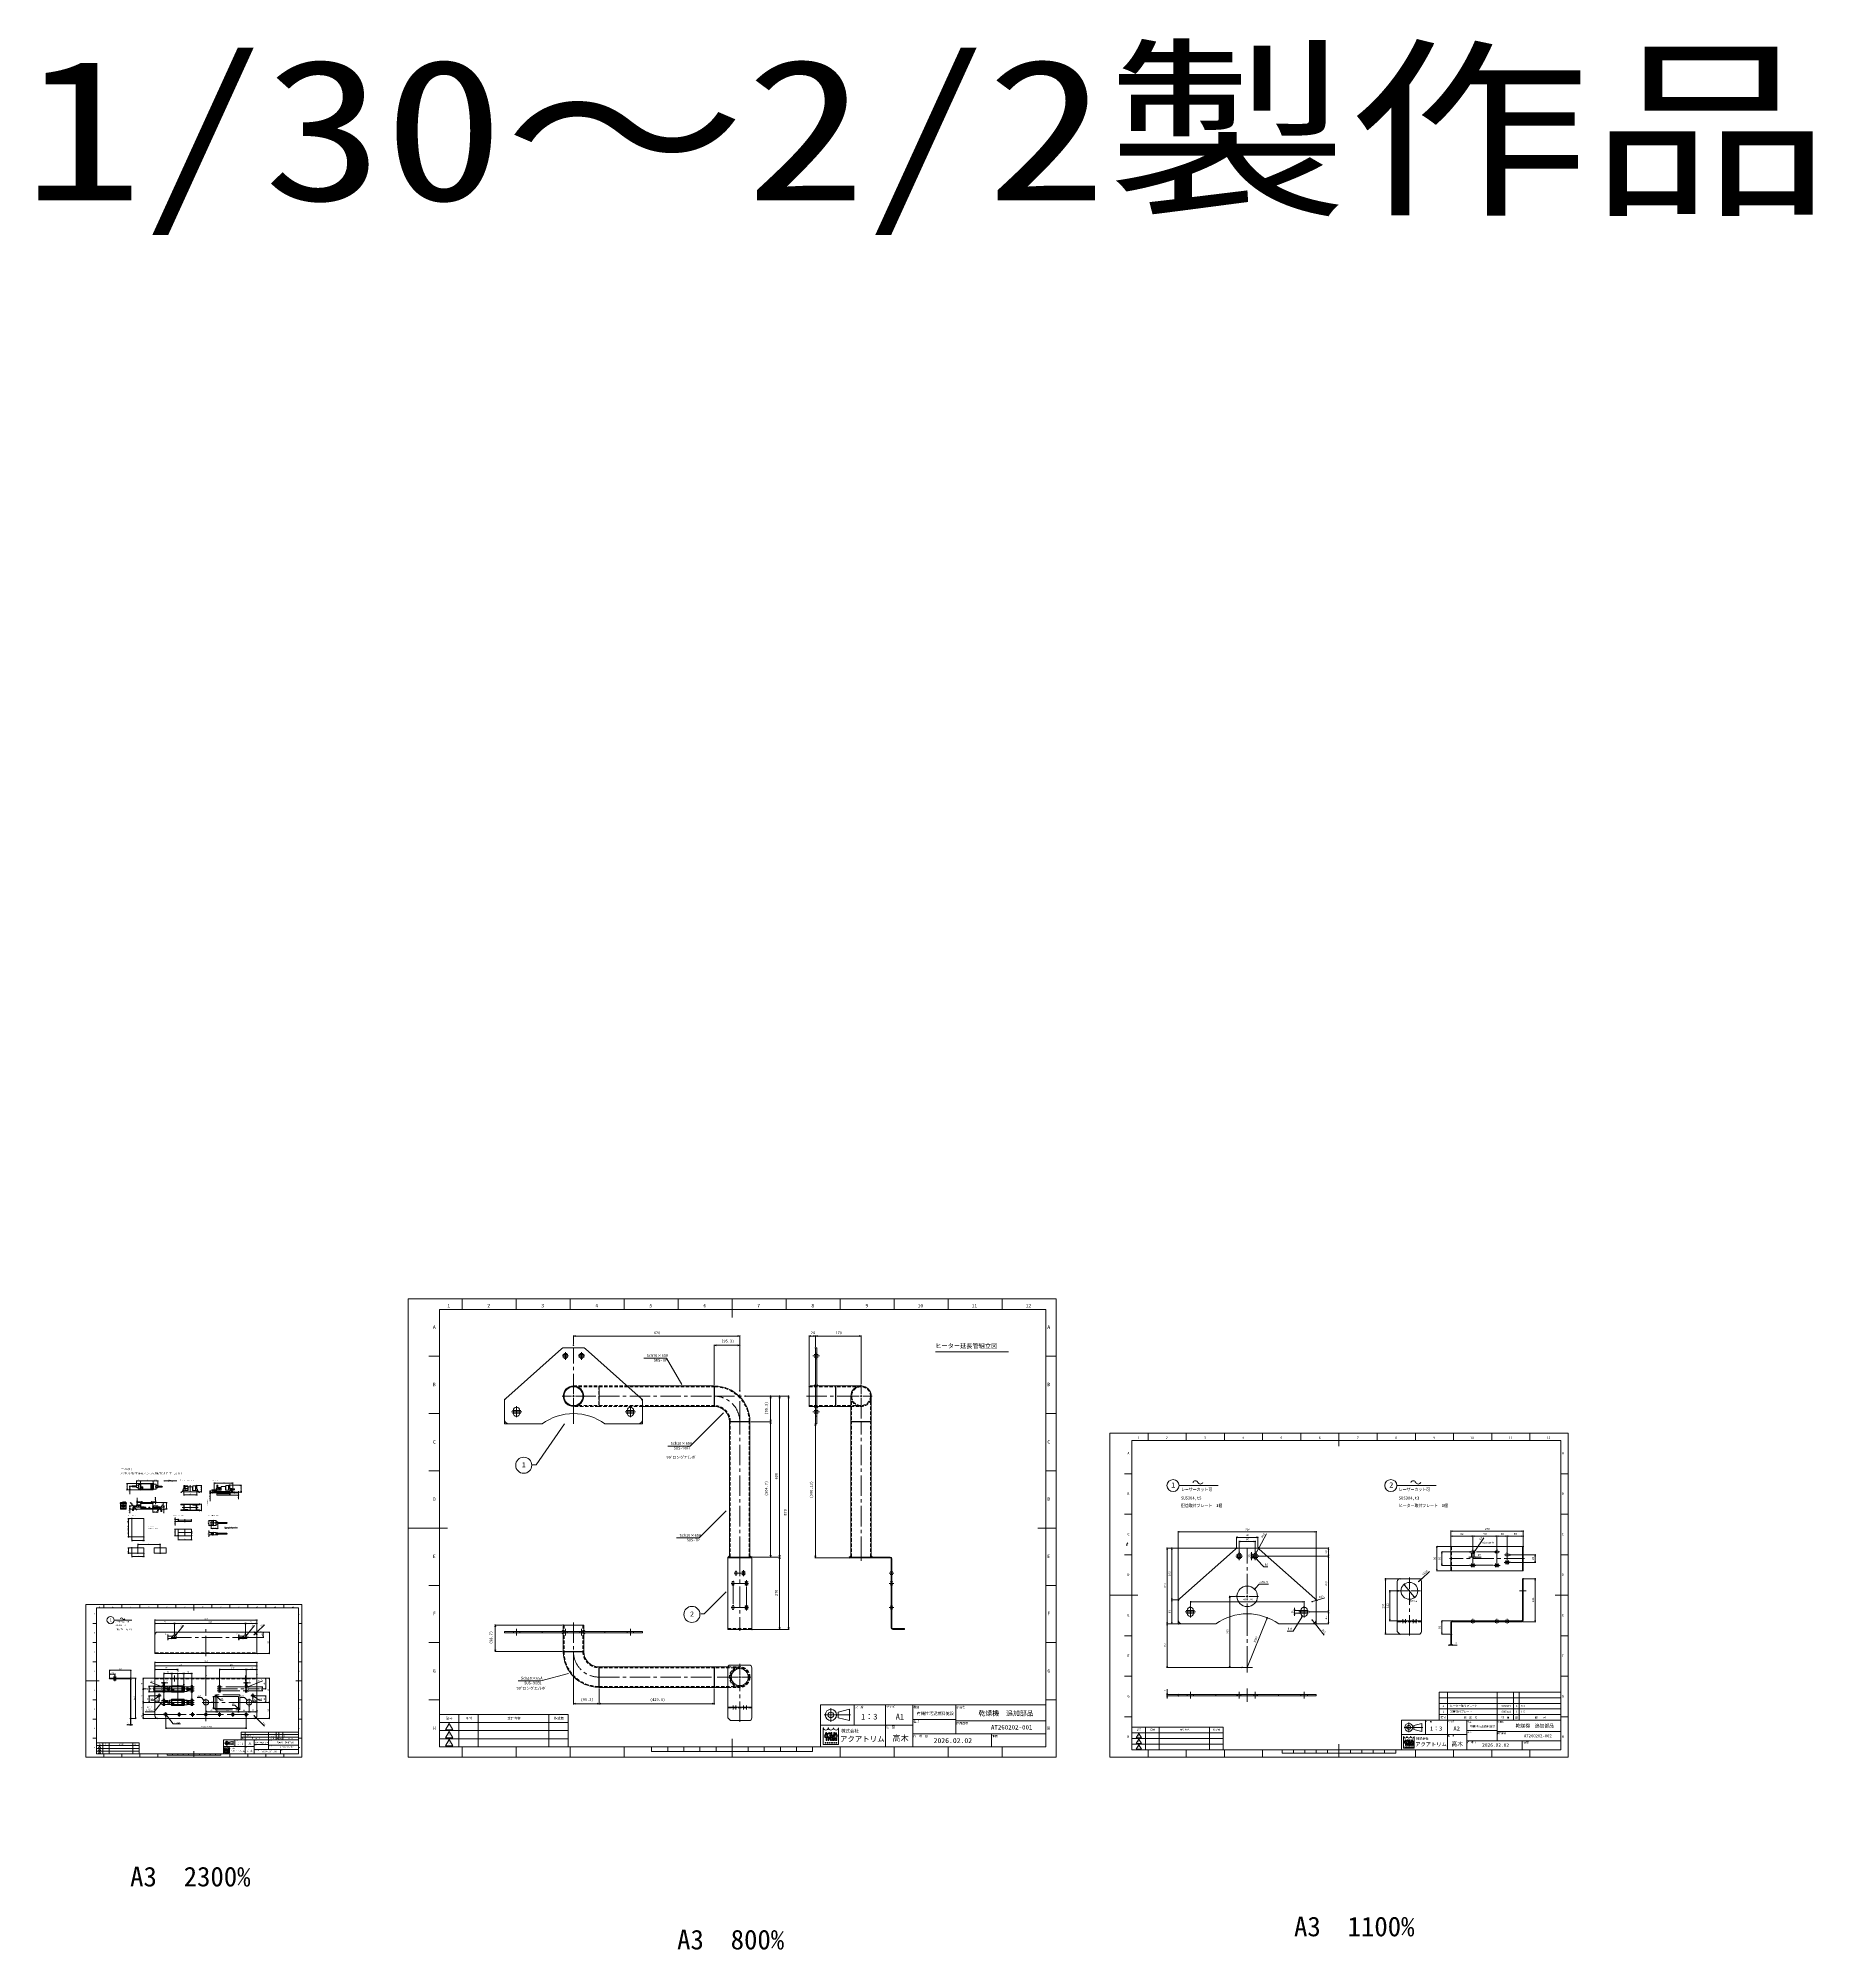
# Model space of a CAD drawing. Units: millimetres at full size. Extents: x -34906 to 7411, y -8440 to 3030.
# Drawn here: x -34906 to -28290, y -8229 to -1100 of the extents above; entities that cross this region are included whole.
import ezdxf
from ezdxf.enums import TextEntityAlignment as Align

# ---------------------------------------------------------------- set-up
doc = ezdxf.new("R2010")
doc.units = ezdxf.units.MM
doc.header["$LTSCALE"] = 4
doc.header["$PDMODE"] = 32
doc.header["$PDSIZE"] = 2
for name, pattern in [('USER1', [28.575, 19.05, -3.175, 3.175, -3.175]), ('USER3', [31.75, 15.875, -3.175, 3.175, -3.175, 3.175, -3.175]), ('USER4', [4.7625, 3.175, -1.5875]), ('USER5', [50.8, 31.75, -6.35, 6.35, -6.35]), ('USER6', [36, 24, -3, 6, -3])]:
    doc.linetypes.add(name, pattern=pattern)
for name, color, linetype, lineweight in [('0-0_0', 7, 'Continuous', 9), ('0-1_Defpoints', 7, 'Continuous', 18), ('0-2_01_外形線', 7, 'Continuous', 18), ('0-3_04_中心線', 7, 'USER1', 9), ('0-4_06_文字', 7, 'Continuous', 9), ('0-5_07_寸法線', 7, 'Continuous', 9), ('0-6_02_細線', 5, 'Continuous', 18), ('0-7_99_図枠', 7, 'Continuous', 18), ('0-8_05_仮想線', 2, 'Continuous', 18), ('0-9_10_補助線', 8, 'Continuous', 18), ('0-A_03_かくれ線', 6, 'USER4', 18)]:
    doc.layers.add(name, color=color, linetype=linetype, lineweight=lineweight)
doc.layers.add('0-F_06_PHANTOM', color=4, linetype='Continuous')
doc.styles.add('ＭＳ ゴシック', font='')
doc.styles.get('ＭＳ ゴシック').set_extended_font_data('MS Gothic')

# ---------------------------------------------------------------- blocks, each defined once
blk = doc.blocks.new('AM_BALLOON1')
at = {"layer": '0-9_10_補助線', "color": 3, "lineweight": 9}
blk.add_circle((0, 0), 2.5, dxfattribs=at)

msp = doc.modelspace()

# ---------------------------------------------------------------- linework, layer by layer
at = {"layer": '0-0_0', "lineweight": 18}
for points in [[(-32008.186, -6125.856), (-32013.186, -6125.856), (-32008.186, -6120.856)], [(-32003.186, -6125.856), (-31998.186, -6125.856), (-32003.186, -6120.856)], [(-32008.186, -6202.156), (-32013.186, -6202.156), (-32008.186, -6207.156)], [(-32003.186, -6202.156), (-31998.186, -6202.156), (-32003.186, -6207.156)], [(-32328.637, -6764.006), (-32328.637, -6759.006), (-32333.637, -6764.006)], [(-32252.337, -6764.006), (-32252.337, -6759.006), (-32247.337, -6764.006)], [(-31876.338, -6764.006), (-31876.338, -6759.006), (-31881.338, -6764.006)], [(-31800.038, -6764.006), (-31800.038, -6759.006), (-31795.038, -6764.006)], [(-32948.636, -7041.695), (-32948.636, -7036.695), (-32953.636, -7041.695)], [(-32948.636, -7046.695), (-32948.636, -7051.695), (-32953.636, -7046.695)], [(-32872.336, -7041.695), (-32872.336, -7036.695), (-32867.336, -7041.695)], [(-32872.336, -7046.695), (-32872.336, -7051.695), (-32867.336, -7046.695)]]:
    msp.add_lwpolyline(points, close=True, dxfattribs=at)
msp.add_arc((-31838.188, -6164.006), 38.15, 0, 180, dxfattribs=at)
at = {"layer": '0-1_Defpoints'}
for points in [[(-33527.302, -7510.374), (-31110.622, -7510.374), (-31110.622, -5801.436), (-33527.302, -5801.436)], [(-30910.622, -7510.374), (-29201.684, -7510.374), (-29201.684, -6302.034), (-30910.622, -6302.034)], [(-34728.332, -7510.374), (-33922.772, -7510.374), (-33922.772, -6940.728), (-34728.332, -6940.728)]]:
    msp.add_lwpolyline(points, close=True, dxfattribs=at)
at = {"layer": '0-2_01_外形線'}
for p, q in [((-32954.749, -5987.797), (-33162.454, -6172.531)), ((-32658.517, -6172.531), (-32866.223, -5987.797)), ((-32946.486, -6009.006), (-32946.486, -6019.006)), ((-32934.486, -6019.006), (-32934.486, -6009.006)), ((-32886.486, -6019.006), (-32886.486, -6009.006)), ((-32874.486, -6009.006), (-32874.486, -6019.006)), ((-32384.577, -6202.156), (-32384.577, -6125.856)), ((-31932.278, -6202.156), (-31932.278, -6125.856)), ((-33167.486, -6183.739), (-33167.486, -6252.006)), ((-32653.486, -6252.006), (-32653.486, -6183.739)), ((-33152.486, -6267.006), (-33027.772, -6267.006)), ((-33134.618, -6227.006), (-33134.618, -6217.006)), ((-33110.618, -6217.006), (-33110.618, -6227.006)), ((-32793.2, -6267.006), (-32668.486, -6267.006)), ((-32710.354, -6217.006), (-32710.354, -6227.006)), ((-32686.354, -6227.006), (-32686.354, -6217.006)), ((-32252.337, -6258.095), (-32328.637, -6258.095)), ((-31876.338, -6258.095), (-31800.038, -6258.095)), ((-34585.212, -6560.091), (-34585.183, -6558.385)), ((-34585.212, -6560.091), (-34585.183, -6558.385)), ((-34581.6, -6558.091), (-34584.883, -6558.091)), ((-34581.6, -6558.091), (-34584.883, -6558.091)), ((-34581.27, -6560.091), (-34581.3, -6558.385)), ((-34581.27, -6560.091), (-34581.3, -6558.385)), ((-34539.535, -6498.378), (-34555.735, -6498.378)), ((-34539.535, -6498.378), (-34555.735, -6498.378)), ((-34539.535, -6501.978), (-34555.735, -6501.978)), ((-34539.535, -6501.978), (-34555.735, -6501.978)), ((-34539.535, -6496.278), (-34532.735, -6496.278)), ((-34539.535, -6498.378), (-34539.535, -6496.278)), ((-34539.535, -6496.278), (-34532.735, -6496.278)), ((-34539.535, -6498.378), (-34539.535, -6496.278)), ((-34539.535, -6501.978), (-34539.535, -6498.378)), ((-34539.535, -6501.978), (-34539.535, -6498.378)), ((-34539.535, -6504.078), (-34539.535, -6501.978)), ((-34539.535, -6504.078), (-34539.535, -6501.978)), ((-34532.735, -6504.078), (-34539.535, -6504.078)), ((-34532.735, -6504.078), (-34539.535, -6504.078)), ((-34534.035, -6508.803), (-34534.035, -6505.613)), ((-34534.035, -6508.803), (-34534.035, -6505.613)), ((-34533.371, -6504.825), (-34533.149, -6504.787)), ((-34533.371, -6504.825), (-34533.149, -6504.787)), ((-34526.494, -6509.603), (-34533.235, -6509.603)), ((-34526.494, -6509.603), (-34533.235, -6509.603)), ((-34532.735, -6493.653), (-34532.735, -6496.278)), ((-34532.735, -6493.653), (-34532.735, -6496.278)), ((-34532.735, -6496.278), (-34532.735, -6504.078)), ((-34532.735, -6496.278), (-34532.735, -6504.078)), ((-34532.735, -6504.078), (-34532.735, -6504.294)), ((-34532.735, -6504.078), (-34532.735, -6504.294)), ((-34531.935, -6492.853), (-34526.494, -6492.853)), ((-34531.935, -6492.853), (-34526.494, -6492.853)), ((-34526.289, -6493.177), (-34526.289, -6509.128)), ((-34526.289, -6493.177), (-34526.289, -6509.128)), ((-34525.535, -6493.251), (-34525.535, -6489.553)), ((-34525.535, -6493.251), (-34525.535, -6489.553)), ((-34525.535, -6509.205), (-34525.535, -6493.251)), ((-34525.535, -6509.205), (-34525.535, -6493.251)), ((-34525.535, -6512.553), (-34525.535, -6509.205)), ((-34525.535, -6512.553), (-34525.535, -6509.205)), ((-34525.035, -6489.053), (-34478.035, -6489.053)), ((-34525.035, -6489.053), (-34478.035, -6489.053)), ((-34478.035, -6513.053), (-34525.035, -6513.053)), ((-34478.035, -6513.053), (-34525.035, -6513.053)), ((-34524.735, -6511.453), (-34524.735, -6490.653)), ((-34524.735, -6511.453), (-34524.735, -6490.653)), ((-34524.235, -6490.153), (-34478.835, -6490.153)), ((-34524.235, -6490.153), (-34478.835, -6490.153)), ((-34478.835, -6511.953), (-34524.235, -6511.953)), ((-34478.835, -6511.953), (-34524.235, -6511.953)), ((-34524.135, -6490.753), (-34524.135, -6502.593)), ((-34486.835, -6490.753), (-34524.135, -6490.753)), ((-34524.135, -6490.753), (-34524.135, -6502.593)), ((-34486.835, -6490.753), (-34524.135, -6490.753)), ((-34516.385, -6502.593), (-34524.135, -6502.593)), ((-34516.385, -6502.593), (-34524.135, -6502.593)), ((-34521.485, -6504.853), (-34521.485, -6508.253)), ((-34521.485, -6504.853), (-34521.485, -6508.253)), ((-34521.285, -6508.253), (-34521.285, -6504.853)), ((-34521.285, -6508.253), (-34521.285, -6504.853)), ((-34521.092, -6558.375), (-34521.182, -6560.091)), ((-34521.092, -6558.375), (-34521.182, -6560.091)), ((-34517.585, -6504.353), (-34520.985, -6504.353)), ((-34517.585, -6504.353), (-34520.985, -6504.353)), ((-34520.985, -6504.553), (-34517.585, -6504.553)), ((-34520.985, -6504.553), (-34517.585, -6504.553)), ((-34517.585, -6508.553), (-34520.985, -6508.553)), ((-34517.585, -6508.553), (-34520.985, -6508.553)), ((-34520.985, -6508.753), (-34517.585, -6508.753)), ((-34520.985, -6508.753), (-34517.585, -6508.753)), ((-34520.793, -6558.091), (-34520.635, -6558.091)), ((-34520.793, -6558.091), (-34520.635, -6558.091)), ((-34520.635, -6557.891), (-34517.935, -6557.891)), ((-34520.635, -6558.091), (-34520.635, -6557.891)), ((-34520.635, -6557.891), (-34517.935, -6557.891)), ((-34520.635, -6558.091), (-34520.635, -6557.891)), ((-34520.635, -6558.091), (-34517.935, -6558.091)), ((-34520.635, -6558.091), (-34517.935, -6558.091)), ((-34517.935, -6558.091), (-34517.935, -6557.891)), ((-34517.935, -6558.091), (-34517.935, -6557.891)), ((-34517.935, -6558.091), (-34517.776, -6558.091)), ((-34517.935, -6558.091), (-34517.776, -6558.091)), ((-34517.477, -6558.375), (-34517.387, -6560.091)), ((-34517.477, -6558.375), (-34517.387, -6560.091)), ((-34517.285, -6508.253), (-34517.285, -6504.853)), ((-34517.285, -6508.253), (-34517.285, -6504.853)), ((-34517.085, -6508.253), (-34517.085, -6504.853)), ((-34517.085, -6508.253), (-34517.085, -6504.853)), ((-34516.385, -6511.353), (-34516.385, -6502.593)), ((-34516.385, -6511.353), (-34516.385, -6502.593)), ((-34516.385, -6511.353), (-34486.835, -6511.353)), ((-34516.385, -6511.353), (-34486.835, -6511.353)), ((-34486.835, -6490.753), (-34486.835, -6511.353)), ((-34486.835, -6490.753), (-34486.835, -6511.353)), ((-34486.135, -6493.928), (-34486.135, -6503.328)), ((-34486.135, -6493.928), (-34486.135, -6503.328)), ((-34486.135, -6505.178), (-34486.135, -6508.578)), ((-34486.135, -6505.178), (-34486.135, -6508.578)), ((-34485.935, -6503.128), (-34485.935, -6494.128)), ((-34485.935, -6503.128), (-34485.935, -6494.128)), ((-34485.935, -6505.178), (-34485.935, -6508.578)), ((-34485.935, -6505.178), (-34485.935, -6508.578)), ((-34485.734, -6558.228), (-34485.832, -6560.091)), ((-34485.734, -6558.228), (-34485.832, -6560.091)), ((-34482.235, -6493.428), (-34485.635, -6493.428)), ((-34482.235, -6493.428), (-34485.635, -6493.428)), ((-34482.235, -6493.828), (-34485.635, -6493.828)), ((-34482.235, -6493.828), (-34485.635, -6493.828)), ((-34485.635, -6503.428), (-34482.235, -6503.428)), ((-34485.635, -6503.428), (-34482.235, -6503.428)), ((-34485.635, -6503.828), (-34482.235, -6503.828)), ((-34485.635, -6503.828), (-34482.235, -6503.828)), ((-34482.235, -6504.678), (-34485.635, -6504.678)), ((-34482.235, -6504.678), (-34485.635, -6504.678)), ((-34482.235, -6504.878), (-34485.635, -6504.878)), ((-34482.235, -6504.878), (-34485.635, -6504.878)), ((-34485.635, -6508.878), (-34482.235, -6508.878)), ((-34485.635, -6508.878), (-34482.235, -6508.878)), ((-34485.635, -6509.078), (-34482.235, -6509.078)), ((-34485.635, -6509.078), (-34482.235, -6509.078)), ((-34482.277, -6498.128), (-34485.592, -6498.128)), ((-34482.277, -6498.128), (-34485.592, -6498.128)), ((-34485.592, -6499.128), (-34482.277, -6499.128)), ((-34485.592, -6499.128), (-34482.277, -6499.128)), ((-34484.572, -6557.944), (-34485.435, -6557.944)), ((-34484.572, -6557.944), (-34485.435, -6557.944)), ((-34485.415, -6496.478), (-34484.454, -6494.814)), ((-34485.415, -6496.478), (-34484.454, -6494.814)), ((-34485.415, -6500.778), (-34484.454, -6502.442)), ((-34485.415, -6500.778), (-34484.454, -6502.442)), ((-34484.151, -6494.989), (-34485.112, -6496.653)), ((-34484.151, -6494.989), (-34485.112, -6496.653)), ((-34484.151, -6502.267), (-34485.112, -6500.603)), ((-34484.151, -6502.267), (-34485.112, -6500.603)), ((-34482.974, -6497.028), (-34484.895, -6497.028)), ((-34482.974, -6497.028), (-34484.895, -6497.028)), ((-34482.974, -6497.378), (-34484.895, -6497.378)), ((-34482.974, -6497.378), (-34484.895, -6497.378)), ((-34482.974, -6499.878), (-34484.895, -6499.878)), ((-34482.974, -6499.878), (-34484.895, -6499.878)), ((-34482.974, -6500.228), (-34484.895, -6500.228)), ((-34482.974, -6500.228), (-34484.895, -6500.228)), ((-34483.716, -6557.944), (-34484.153, -6557.944)), ((-34483.716, -6557.944), (-34484.153, -6557.944)), ((-34482.757, -6496.653), (-34483.718, -6494.989)), ((-34482.757, -6496.653), (-34483.718, -6494.989)), ((-34482.757, -6500.603), (-34483.718, -6502.267)), ((-34482.757, -6500.603), (-34483.718, -6502.267)), ((-34483.415, -6494.814), (-34482.454, -6496.478)), ((-34483.415, -6494.814), (-34482.454, -6496.478)), ((-34483.415, -6502.442), (-34482.454, -6500.778)), ((-34483.415, -6502.442), (-34482.454, -6500.778)), ((-34482.434, -6557.944), (-34483.298, -6557.944)), ((-34482.434, -6557.944), (-34483.298, -6557.944)), ((-34482.135, -6558.228), (-34482.037, -6560.091)), ((-34482.135, -6558.228), (-34482.037, -6560.091)), ((-34481.935, -6494.128), (-34481.935, -6503.128)), ((-34481.935, -6494.128), (-34481.935, -6503.128)), ((-34481.935, -6505.178), (-34481.935, -6508.578)), ((-34481.935, -6505.178), (-34481.935, -6508.578)), ((-34481.735, -6503.328), (-34481.735, -6493.928)), ((-34481.735, -6503.328), (-34481.735, -6493.928)), ((-34481.735, -6508.578), (-34481.735, -6505.178)), ((-34481.735, -6508.578), (-34481.735, -6505.178)), ((-34478.335, -6490.653), (-34478.335, -6511.453)), ((-34478.335, -6490.653), (-34478.335, -6511.453)), ((-34477.535, -6489.553), (-34477.535, -6492.714)), ((-34477.535, -6489.553), (-34477.535, -6492.714)), ((-34477.535, -6492.714), (-34477.535, -6510.403)), ((-34477.535, -6492.714), (-34477.535, -6510.403)), ((-34477.535, -6510.403), (-34477.535, -6512.553)), ((-34477.535, -6510.403), (-34477.535, -6512.553)), ((-34476.673, -6492.504), (-34476.673, -6510.603)), ((-34476.673, -6492.504), (-34467.582, -6492.504)), ((-34476.673, -6492.504), (-34476.673, -6510.603)), ((-34476.673, -6492.504), (-34467.582, -6492.504)), ((-34476.673, -6510.603), (-34467.582, -6510.603)), ((-34476.673, -6510.603), (-34467.582, -6510.603)), ((-34476.184, -6492.504), (-34476.184, -6510.603)), ((-34476.184, -6492.504), (-34476.184, -6510.603)), ((-34467.883, -6496.76), (-34467.883, -6497.658)), ((-34467.883, -6496.76), (-34467.883, -6497.658)), ((-34460.333, -6497.658), (-34467.883, -6497.658)), ((-34467.883, -6497.658), (-34467.883, -6505.458)), ((-34460.333, -6497.658), (-34467.883, -6497.658)), ((-34467.883, -6497.658), (-34467.883, -6505.458)), ((-34467.883, -6505.458), (-34460.333, -6505.458)), ((-34467.883, -6506.358), (-34467.883, -6505.458)), ((-34467.883, -6505.458), (-34460.333, -6505.458)), ((-34467.883, -6506.358), (-34467.883, -6505.458)), ((-34467.271, -6496.257), (-34467.394, -6496.26)), ((-34467.271, -6496.257), (-34467.394, -6496.26)), ((-34467.271, -6506.861), (-34467.394, -6506.858)), ((-34467.271, -6506.861), (-34467.394, -6506.858)), ((-34466.782, -6493.304), (-34466.782, -6495.758)), ((-34466.782, -6493.304), (-34466.782, -6495.758)), ((-34466.782, -6509.803), (-34466.782, -6507.36)), ((-34466.782, -6509.803), (-34466.782, -6507.36)), ((-34460.333, -6499.658), (-34460.333, -6497.658)), ((-34460.333, -6499.658), (-34460.333, -6497.658)), ((-34445.383, -6499.658), (-34460.333, -6499.658)), ((-34460.333, -6503.458), (-34460.333, -6499.658)), ((-34445.383, -6499.658), (-34460.333, -6499.658)), ((-34460.333, -6503.458), (-34460.333, -6499.658)), ((-34445.383, -6503.458), (-34460.333, -6503.458)), ((-34460.333, -6505.458), (-34460.333, -6503.458)), ((-34445.383, -6503.458), (-34460.333, -6503.458)), ((-34460.333, -6505.458), (-34460.333, -6503.458)), ((-34365.132, -6510.156), (-34364.907, -6510.156)), ((-34365.132, -6510.156), (-34364.907, -6510.156)), ((-34363.907, -6497.745), (-34363.907, -6509.156)), ((-34363.907, -6497.745), (-34363.907, -6509.156)), ((-34363.907, -6515.156), (-34363.907, -6520.795)), ((-34363.907, -6515.156), (-34363.907, -6520.795)), ((-34314.907, -6520.795), (-34363.907, -6520.795)), ((-34314.907, -6520.795), (-34363.907, -6520.795)), ((-34363.407, -6497.245), (-34360.157, -6497.245)), ((-34363.407, -6497.245), (-34360.157, -6497.245)), ((-34359.657, -6497.745), (-34359.657, -6515.295)), ((-34359.657, -6497.745), (-34359.657, -6515.295)), ((-34348.157, -6515.795), (-34359.157, -6515.795)), ((-34348.157, -6515.795), (-34359.157, -6515.795)), ((-34348.657, -6498.545), (-34358.657, -6498.545)), ((-34358.657, -6515.295), (-34358.657, -6498.545)), ((-34348.657, -6498.545), (-34358.657, -6498.545)), ((-34358.657, -6515.295), (-34358.657, -6498.545)), ((-34358.657, -6498.745), (-34348.657, -6498.745)), ((-34358.657, -6498.745), (-34348.657, -6498.745)), ((-34358.657, -6498.945), (-34348.657, -6498.945)), ((-34358.657, -6498.945), (-34348.657, -6498.945)), ((-34358.657, -6499.145), (-34348.657, -6499.145)), ((-34358.657, -6499.145), (-34348.657, -6499.145)), ((-34358.657, -6499.345), (-34348.657, -6499.345)), ((-34358.657, -6499.345), (-34348.657, -6499.345)), ((-34358.657, -6499.545), (-34348.657, -6499.545)), ((-34358.657, -6499.545), (-34348.657, -6499.545)), ((-34358.657, -6499.745), (-34348.657, -6499.745)), ((-34358.657, -6499.745), (-34348.657, -6499.745)), ((-34358.657, -6499.945), (-34348.657, -6499.945)), ((-34358.657, -6499.945), (-34348.657, -6499.945)), ((-34358.657, -6500.145), (-34348.657, -6500.145)), ((-34358.657, -6500.145), (-34348.657, -6500.145)), ((-34358.657, -6500.345), (-34348.657, -6500.345)), ((-34358.657, -6500.345), (-34348.657, -6500.345)), ((-34358.657, -6500.545), (-34348.657, -6500.545)), ((-34358.657, -6500.545), (-34348.657, -6500.545)), ((-34348.657, -6508.546), (-34358.657, -6508.546)), ((-34348.657, -6508.546), (-34358.657, -6508.546)), ((-34358.657, -6508.696), (-34348.657, -6508.696)), ((-34358.657, -6508.696), (-34348.657, -6508.696)), ((-34358.457, -6509.446), (-34348.857, -6509.446)), ((-34358.457, -6509.446), (-34348.857, -6509.446)), ((-34348.657, -6498.545), (-34348.657, -6515.295)), ((-34348.657, -6498.545), (-34348.657, -6515.295)), ((-34331.157, -6502.545), (-34347.657, -6502.545)), ((-34347.657, -6502.545), (-34347.657, -6515.295)), ((-34331.157, -6502.545), (-34347.657, -6502.545)), ((-34347.657, -6502.545), (-34347.657, -6515.295)), ((-34331.157, -6515.295), (-34331.157, -6502.545)), ((-34331.157, -6515.295), (-34331.157, -6502.545)), ((-34330.657, -6515.795), (-34319.657, -6515.795)), ((-34330.657, -6515.795), (-34319.657, -6515.795)), ((-34330.157, -6498.545), (-34330.157, -6515.295)), ((-34330.157, -6498.545), (-34320.157, -6498.545)), ((-34330.157, -6498.545), (-34330.157, -6515.295)), ((-34330.157, -6498.545), (-34320.157, -6498.545)), ((-34320.157, -6515.295), (-34320.157, -6498.545)), ((-34320.157, -6515.295), (-34320.157, -6498.545)), ((-34319.157, -6497.745), (-34319.157, -6515.295)), ((-34319.157, -6497.745), (-34319.157, -6515.295)), ((-34315.407, -6497.245), (-34318.657, -6497.245)), ((-34315.407, -6497.245), (-34318.657, -6497.245)), ((-34314.907, -6497.745), (-34314.907, -6509.156)), ((-34314.907, -6497.745), (-34314.907, -6509.156)), ((-34314.907, -6515.156), (-34314.907, -6520.795)), ((-34314.907, -6515.156), (-34314.907, -6520.795)), ((-34313.683, -6510.156), (-34313.907, -6510.156)), ((-34313.683, -6510.156), (-34313.907, -6510.156)), ((-34258.594, -6513.61), (-34243.974, -6513.61)), ((-34258.594, -6517.21), (-34258.594, -6513.61)), ((-34258.594, -6513.61), (-34243.974, -6513.61)), ((-34258.594, -6517.21), (-34258.594, -6513.61)), ((-34258.594, -6517.21), (-34246.291, -6517.21)), ((-34258.594, -6517.21), (-34246.291, -6517.21)), ((-34256.853, -6522.03), (-34174.853, -6522.03)), ((-34256.853, -6525.03), (-34256.853, -6522.03)), ((-34256.853, -6522.03), (-34174.853, -6522.03)), ((-34256.853, -6525.03), (-34256.853, -6522.03)), ((-34174.853, -6525.03), (-34256.853, -6525.03)), ((-34174.853, -6525.03), (-34256.853, -6525.03)), ((-34244.634, -6517.21), (-34243.653, -6517.21)), ((-34244.634, -6517.21), (-34243.653, -6517.21)), ((-34243.486, -6512.485), (-34243.653, -6512.485)), ((-34243.653, -6512.895), (-34243.653, -6512.485)), ((-34243.486, -6512.485), (-34243.653, -6512.485)), ((-34243.653, -6512.895), (-34243.653, -6512.485)), ((-34243.653, -6518.335), (-34243.653, -6515.75)), ((-34243.653, -6518.335), (-34243.653, -6515.75)), ((-34240.353, -6518.335), (-34243.653, -6518.335)), ((-34240.353, -6518.335), (-34243.653, -6518.335)), ((-34240.843, -6512.485), (-34241.863, -6512.485)), ((-34240.843, -6512.485), (-34241.863, -6512.485)), ((-34241.577, -6508.346), (-34241.353, -6508.346)), ((-34241.577, -6508.346), (-34241.353, -6508.346)), ((-34240.853, -6530.63), (-34240.853, -6525.13)), ((-34240.853, -6530.63), (-34240.853, -6525.13)), ((-34240.353, -6495.935), (-34240.353, -6507.346)), ((-34240.353, -6495.935), (-34240.353, -6507.346)), ((-34240.353, -6513.346), (-34240.353, -6518.985)), ((-34240.353, -6513.346), (-34240.353, -6518.985)), ((-34191.353, -6518.985), (-34240.353, -6518.985)), ((-34191.353, -6518.985), (-34240.353, -6518.985)), ((-34239.953, -6525.13), (-34239.853, -6525.28)), ((-34239.953, -6525.13), (-34239.853, -6525.28)), ((-34239.953, -6526.43), (-34239.853, -6526.364)), ((-34239.953, -6526.43), (-34239.853, -6526.364)), ((-34239.953, -6528.03), (-34191.753, -6528.03)), ((-34239.953, -6528.03), (-34191.753, -6528.03)), ((-34239.853, -6495.435), (-34236.603, -6495.435)), ((-34239.853, -6495.435), (-34236.603, -6495.435)), ((-34239.853, -6527.53), (-34239.853, -6525.03)), ((-34239.853, -6527.53), (-34239.853, -6525.03)), ((-34239.853, -6527.53), (-34191.853, -6527.53)), ((-34239.853, -6527.53), (-34191.853, -6527.53)), ((-34239.053, -6527.53), (-34239.053, -6528.03)), ((-34239.053, -6527.53), (-34239.053, -6528.03)), ((-34238.853, -6532.63), (-34192.853, -6532.63)), ((-34238.853, -6532.63), (-34192.853, -6532.63)), ((-34238.203, -6525.03), (-34238.203, -6518.985)), ((-34238.203, -6525.03), (-34238.203, -6518.985)), ((-34236.103, -6495.935), (-34236.103, -6513.485)), ((-34236.103, -6495.935), (-34236.103, -6513.485)), ((-34224.103, -6504.13), (-34236.103, -6504.13)), ((-34224.103, -6504.13), (-34236.103, -6504.13)), ((-34224.103, -6505.43), (-34236.103, -6505.43)), ((-34224.103, -6505.43), (-34236.103, -6505.43)), ((-34224.103, -6505.73), (-34236.103, -6505.73)), ((-34224.103, -6505.73), (-34236.103, -6505.73)), ((-34224.603, -6513.985), (-34235.603, -6513.985)), ((-34224.603, -6513.985), (-34235.603, -6513.985)), ((-34232.653, -6508.73), (-34228.453, -6508.73)), ((-34232.653, -6508.73), (-34228.453, -6508.73)), ((-34228.453, -6508.73), (-34228.453, -6510.43)), ((-34228.453, -6508.73), (-34228.453, -6510.43)), ((-34207.603, -6500.735), (-34224.103, -6500.735)), ((-34224.103, -6500.735), (-34224.103, -6513.485)), ((-34207.603, -6500.735), (-34224.103, -6500.735)), ((-34224.103, -6500.735), (-34224.103, -6513.485)), ((-34207.603, -6513.485), (-34207.603, -6500.735)), ((-34207.603, -6513.485), (-34207.603, -6500.735)), ((-34206.603, -6504.13), (-34207.603, -6504.13)), ((-34206.603, -6504.13), (-34207.603, -6504.13)), ((-34206.603, -6505.43), (-34207.603, -6505.43)), ((-34206.603, -6505.43), (-34207.603, -6505.43)), ((-34206.603, -6505.73), (-34207.603, -6505.73)), ((-34206.603, -6505.73), (-34207.603, -6505.73)), ((-34207.103, -6513.985), (-34196.103, -6513.985)), ((-34207.103, -6513.985), (-34196.103, -6513.985)), ((-34206.603, -6496.735), (-34206.603, -6513.485)), ((-34206.603, -6496.735), (-34196.603, -6496.735)), ((-34206.603, -6496.735), (-34206.603, -6513.485)), ((-34206.603, -6496.735), (-34196.603, -6496.735)), ((-34196.603, -6513.485), (-34196.603, -6496.735)), ((-34196.603, -6513.485), (-34196.603, -6496.735)), ((-34195.603, -6504.13), (-34196.603, -6504.13)), ((-34195.603, -6504.13), (-34196.603, -6504.13)), ((-34195.603, -6505.43), (-34196.603, -6505.43)), ((-34195.603, -6505.43), (-34196.603, -6505.43)), ((-34195.603, -6505.73), (-34196.603, -6505.73)), ((-34195.603, -6505.73), (-34196.603, -6505.73)), ((-34195.603, -6495.935), (-34195.603, -6513.485)), ((-34195.603, -6495.935), (-34195.603, -6513.485)), ((-34191.853, -6495.435), (-34195.103, -6495.435)), ((-34191.853, -6495.435), (-34195.103, -6495.435)), ((-34193.503, -6518.985), (-34193.503, -6525.03)), ((-34193.503, -6518.985), (-34193.503, -6525.03)), ((-34192.653, -6527.53), (-34192.653, -6528.03)), ((-34192.653, -6527.53), (-34192.653, -6528.03)), ((-34191.853, -6527.53), (-34191.853, -6525.03)), ((-34191.853, -6527.53), (-34191.853, -6525.03)), ((-34191.853, -6525.28), (-34191.753, -6525.13)), ((-34191.853, -6525.28), (-34191.753, -6525.13)), ((-34191.753, -6526.43), (-34191.853, -6526.364)), ((-34191.753, -6526.43), (-34191.853, -6526.364)), ((-34191.753, -6525.13), (-34191.753, -6528.03)), ((-34191.753, -6525.13), (-34190.853, -6525.13)), ((-34191.753, -6525.13), (-34191.753, -6528.03)), ((-34191.753, -6525.13), (-34190.853, -6525.13)), ((-34191.353, -6495.935), (-34191.353, -6507.346)), ((-34191.353, -6495.935), (-34191.353, -6507.346)), ((-34191.353, -6513.346), (-34191.353, -6518.985)), ((-34191.353, -6513.346), (-34191.353, -6518.985)), ((-34189.402, -6513.03), (-34191.302, -6513.03)), ((-34189.402, -6513.03), (-34191.302, -6513.03)), ((-34191.263, -6512.93), (-34189.443, -6512.93)), ((-34191.263, -6512.93), (-34189.443, -6512.93)), ((-34191.2, -6512.813), (-34191.2, -6512.93)), ((-34191.2, -6512.813), (-34191.2, -6512.93)), ((-34190.853, -6525.13), (-34190.853, -6530.63)), ((-34190.853, -6525.13), (-34190.853, -6530.63)), ((-34190.129, -6508.346), (-34190.353, -6508.346)), ((-34190.129, -6508.346), (-34190.353, -6508.346)), ((-34189.3, -6513.83), (-34189.3, -6513.284)), ((-34189.3, -6513.83), (-34189.3, -6513.284)), ((-34184.2, -6508.83), (-34189.272, -6508.83)), ((-34184.2, -6508.83), (-34189.272, -6508.83)), ((-34189, -6514.13), (-34188.924, -6514.13)), ((-34189, -6514.13), (-34188.924, -6514.13)), ((-34184.2, -6512.93), (-34188.038, -6512.93)), ((-34184.2, -6512.93), (-34188.038, -6512.93)), ((-34187.7, -6508.83), (-34187.7, -6512.93)), ((-34187.7, -6508.83), (-34187.7, -6512.93)), ((-34187.472, -6514.13), (-34185.601, -6514.13)), ((-34187.472, -6514.13), (-34185.601, -6514.13)), ((-34185.95, -6508.83), (-34185.95, -6512.93)), ((-34185.95, -6508.83), (-34185.95, -6512.93)), ((-34174.853, -6513.43), (-34185.3, -6513.43)), ((-34174.853, -6513.43), (-34185.3, -6513.43)), ((-34185.299, -6513.83), (-34185.299, -6512.93)), ((-34185.299, -6513.83), (-34185.299, -6512.93)), ((-34184.2, -6508.83), (-34184.2, -6512.93)), ((-34184.2, -6508.83), (-34184.2, -6512.93)), ((-34184.2, -6509.63), (-34174.853, -6509.63)), ((-34184.2, -6509.63), (-34174.853, -6509.63)), ((-34174.853, -6509.63), (-34174.853, -6513.43)), ((-34174.853, -6509.63), (-34174.853, -6513.43)), ((-34174.853, -6522.03), (-34174.853, -6525.03)), ((-34174.853, -6522.03), (-34174.853, -6525.03)), ((-34600.741, -6561.391), (-34600.741, -6563.891)), ((-34599.641, -6561.391), (-34600.741, -6561.391)), ((-34600.741, -6561.391), (-34600.741, -6563.891)), ((-34599.641, -6561.391), (-34600.741, -6561.391)), ((-34599.241, -6563.891), (-34600.741, -6563.891)), ((-34599.241, -6563.891), (-34600.741, -6563.891)), ((-34590.637, -6560.091), (-34599.641, -6560.091)), ((-34599.641, -6561.391), (-34599.641, -6560.091)), ((-34590.637, -6560.091), (-34599.641, -6560.091)), ((-34599.641, -6561.391), (-34599.641, -6560.091)), ((-34577.841, -6561.391), (-34599.641, -6561.391)), ((-34577.841, -6561.391), (-34599.641, -6561.391)), ((-34599.241, -6563.891), (-34599.241, -6583.191)), ((-34578.241, -6563.891), (-34599.241, -6563.891)), ((-34599.241, -6563.891), (-34599.241, -6583.191)), ((-34578.241, -6563.891), (-34599.241, -6563.891)), ((-34598.641, -6583.191), (-34599.241, -6583.191)), ((-34598.641, -6583.191), (-34599.241, -6583.191)), ((-34599.241, -6584.791), (-34599.241, -6583.491)), ((-34598.641, -6583.491), (-34599.241, -6583.491)), ((-34599.241, -6584.791), (-34599.241, -6583.491)), ((-34598.641, -6583.491), (-34599.241, -6583.491)), ((-34599.241, -6584.791), (-34578.241, -6584.791)), ((-34599.241, -6584.791), (-34578.241, -6584.791)), ((-34578.841, -6583.491), (-34598.641, -6583.491)), ((-34578.841, -6583.491), (-34598.641, -6583.491)), ((-34598.241, -6562.241), (-34594.241, -6562.241)), ((-34598.241, -6563.891), (-34598.241, -6562.241)), ((-34598.241, -6562.241), (-34594.241, -6562.241)), ((-34598.241, -6563.891), (-34598.241, -6562.241)), ((-34596.941, -6569.987), (-34596.941, -6577.037)), ((-34596.941, -6569.987), (-34596.941, -6577.037)), ((-34580.991, -6569.187), (-34596.141, -6569.187)), ((-34580.991, -6569.187), (-34596.141, -6569.187)), ((-34596.141, -6577.837), (-34580.991, -6577.837)), ((-34596.141, -6577.837), (-34580.991, -6577.837)), ((-34594.241, -6562.241), (-34594.241, -6563.891)), ((-34594.241, -6562.241), (-34594.241, -6563.891)), ((-34590.615, -6558.792), (-34590.637, -6560.091)), ((-34590.615, -6558.792), (-34590.637, -6560.091)), ((-34586.166, -6560.091), (-34590.637, -6560.091)), ((-34586.166, -6560.091), (-34590.637, -6560.091)), ((-34587.258, -6558.777), (-34587.257, -6558.775)), ((-34587.258, -6558.777), (-34587.257, -6558.775)), ((-34586.166, -6559.088), (-34586.166, -6560.091)), ((-34586.166, -6559.088), (-34586.166, -6560.091)), ((-34585.212, -6560.091), (-34586.166, -6560.091)), ((-34585.212, -6560.091), (-34586.166, -6560.091)), ((-34580.695, -6560.091), (-34585.212, -6560.091)), ((-34580.695, -6560.091), (-34585.212, -6560.091)), ((-34584.855, -6577.037), (-34584.855, -6569.987)), ((-34584.855, -6577.037), (-34584.855, -6569.987)), ((-34583.241, -6562.241), (-34579.241, -6562.241)), ((-34583.241, -6563.891), (-34583.241, -6562.241)), ((-34583.241, -6562.241), (-34579.241, -6562.241)), ((-34583.241, -6563.891), (-34583.241, -6562.241)), ((-34580.695, -6560.091), (-34580.718, -6558.792)), ((-34580.695, -6560.091), (-34580.718, -6558.792)), ((-34577.841, -6560.091), (-34580.695, -6560.091)), ((-34577.841, -6560.091), (-34580.695, -6560.091)), ((-34580.191, -6577.037), (-34580.191, -6569.987)), ((-34580.191, -6577.037), (-34580.191, -6569.987)), ((-34579.241, -6562.241), (-34579.241, -6563.891)), ((-34579.241, -6562.241), (-34579.241, -6563.891)), ((-34578.841, -6583.191), (-34578.841, -6583.491)), ((-34578.241, -6583.191), (-34578.841, -6583.191)), ((-34578.841, -6583.191), (-34578.841, -6583.491)), ((-34578.241, -6583.191), (-34578.841, -6583.191)), ((-34578.241, -6583.491), (-34578.841, -6583.491)), ((-34578.241, -6583.491), (-34578.841, -6583.491)), ((-34578.241, -6563.891), (-34578.241, -6583.191)), ((-34578.241, -6563.891), (-34578.241, -6583.191)), ((-34578.241, -6583.491), (-34578.241, -6584.791)), ((-34578.241, -6583.491), (-34578.241, -6584.791)), ((-34577.841, -6561.391), (-34577.841, -6560.091)), ((-34577.841, -6561.391), (-34577.841, -6560.091)), ((-34576.741, -6561.391), (-34577.841, -6561.391)), ((-34576.741, -6561.391), (-34577.841, -6561.391)), ((-34557.494, -6619.978), (-34512.494, -6619.978)), ((-34557.494, -6688.978), (-34557.494, -6619.978)), ((-34557.494, -6619.978), (-34512.494, -6619.978)), ((-34557.494, -6688.978), (-34557.494, -6619.978)), ((-34554.535, -6586.712), (-34554.535, -6589.712)), ((-34554.535, -6586.712), (-34554.535, -6589.712)), ((-34550.935, -6586.712), (-34550.935, -6589.712)), ((-34550.935, -6586.712), (-34550.935, -6589.712)), ((-34539.535, -6569.612), (-34533.941, -6569.612)), ((-34539.535, -6571.712), (-34539.535, -6569.612)), ((-34539.535, -6569.612), (-34533.941, -6569.612)), ((-34539.535, -6571.712), (-34539.535, -6569.612)), ((-34539.535, -6575.312), (-34539.535, -6571.712)), ((-34539.535, -6575.312), (-34539.535, -6571.712)), ((-34539.535, -6577.412), (-34539.535, -6575.312)), ((-34539.535, -6577.412), (-34539.535, -6575.312)), ((-34533.941, -6577.412), (-34539.535, -6577.412)), ((-34533.941, -6577.412), (-34539.535, -6577.412)), ((-34533.941, -6569.612), (-34532.735, -6569.612)), ((-34533.941, -6569.612), (-34532.735, -6569.612)), ((-34532.735, -6577.412), (-34533.941, -6577.412)), ((-34532.735, -6577.412), (-34533.941, -6577.412)), ((-34533.235, -6569.187), (-34526.494, -6569.187)), ((-34533.235, -6569.187), (-34526.494, -6569.187)), ((-34526.494, -6577.837), (-34533.235, -6577.837)), ((-34526.494, -6577.837), (-34533.235, -6577.837)), ((-34532.735, -6569.612), (-34532.735, -6577.412)), ((-34532.735, -6569.612), (-34532.735, -6577.412)), ((-34526.289, -6569.503), (-34526.289, -6577.554)), ((-34526.289, -6569.503), (-34526.289, -6577.554)), ((-34525.535, -6563.891), (-34525.535, -6561.391)), ((-34524.735, -6561.391), (-34525.535, -6561.391)), ((-34525.535, -6563.891), (-34525.535, -6561.391)), ((-34524.735, -6561.391), (-34525.535, -6561.391)), ((-34523.885, -6563.891), (-34525.535, -6563.891)), ((-34523.885, -6563.891), (-34525.535, -6563.891)), ((-34525.404, -6577.279), (-34525.404, -6569.752)), ((-34525.404, -6577.279), (-34525.404, -6569.752)), ((-34521.182, -6560.091), (-34524.735, -6560.091)), ((-34524.735, -6561.391), (-34524.735, -6560.091)), ((-34521.182, -6560.091), (-34524.735, -6560.091)), ((-34524.735, -6561.391), (-34524.735, -6560.091)), ((-34478.335, -6561.391), (-34524.735, -6561.391)), ((-34478.335, -6561.391), (-34524.735, -6561.391)), ((-34479.183, -6563.891), (-34523.885, -6563.891)), ((-34523.885, -6563.891), (-34523.885, -6569.637)), ((-34479.183, -6563.891), (-34523.885, -6563.891)), ((-34523.885, -6563.891), (-34523.885, -6569.637)), ((-34523.885, -6569.637), (-34523.885, -6577.387)), ((-34523.885, -6569.637), (-34523.885, -6577.387)), ((-34523.885, -6583.491), (-34523.885, -6584.791)), ((-34523.285, -6583.491), (-34523.885, -6583.491)), ((-34523.885, -6583.491), (-34523.885, -6584.791)), ((-34523.285, -6583.491), (-34523.885, -6583.491)), ((-34479.185, -6584.791), (-34523.885, -6584.791)), ((-34479.185, -6584.791), (-34523.885, -6584.791)), ((-34523.285, -6583.191), (-34479.785, -6583.191)), ((-34523.285, -6583.191), (-34523.285, -6583.491)), ((-34523.285, -6583.191), (-34479.785, -6583.191)), ((-34523.285, -6583.191), (-34523.285, -6583.491)), ((-34479.785, -6583.491), (-34523.285, -6583.491)), ((-34479.785, -6583.491), (-34523.285, -6583.491)), ((-34517.387, -6560.091), (-34521.182, -6560.091)), ((-34517.387, -6560.091), (-34521.182, -6560.091)), ((-34520.785, -6576.341), (-34510.785, -6576.341)), ((-34520.785, -6576.341), (-34520.785, -6582.641)), ((-34520.785, -6576.341), (-34510.785, -6576.341)), ((-34520.785, -6576.341), (-34520.785, -6582.641)), ((-34520.785, -6577.041), (-34510.785, -6577.041)), ((-34520.785, -6577.041), (-34510.785, -6577.041)), ((-34510.785, -6577.741), (-34520.785, -6577.741)), ((-34510.785, -6577.741), (-34520.785, -6577.741)), ((-34520.785, -6578.441), (-34510.785, -6578.441)), ((-34520.785, -6578.441), (-34510.785, -6578.441)), ((-34510.785, -6579.141), (-34520.785, -6579.141)), ((-34510.785, -6579.141), (-34520.785, -6579.141)), ((-34520.785, -6579.841), (-34510.785, -6579.841)), ((-34520.785, -6579.841), (-34510.785, -6579.841)), ((-34510.785, -6580.541), (-34520.785, -6580.541)), ((-34510.785, -6580.541), (-34520.785, -6580.541)), ((-34520.785, -6581.241), (-34510.785, -6581.241)), ((-34520.785, -6581.241), (-34510.785, -6581.241)), ((-34510.785, -6581.941), (-34520.785, -6581.941)), ((-34510.785, -6581.941), (-34520.785, -6581.941)), ((-34510.785, -6582.641), (-34520.785, -6582.641)), ((-34510.785, -6582.641), (-34520.785, -6582.641)), ((-34485.832, -6560.091), (-34517.387, -6560.091)), ((-34485.832, -6560.091), (-34517.387, -6560.091)), ((-34512.494, -6619.978), (-34512.494, -6688.978)), ((-34512.494, -6619.978), (-34512.494, -6688.978)), ((-34510.785, -6576.341), (-34510.785, -6582.641)), ((-34510.785, -6576.341), (-34510.785, -6582.641)), ((-34509.285, -6580.191), (-34509.285, -6578.491)), ((-34509.285, -6578.491), (-34505.085, -6578.491)), ((-34509.285, -6580.191), (-34509.285, -6578.491)), ((-34509.285, -6578.491), (-34505.085, -6578.491)), ((-34505.085, -6580.191), (-34509.285, -6580.191)), ((-34505.085, -6580.191), (-34509.285, -6580.191)), ((-34505.085, -6578.491), (-34505.085, -6580.191)), ((-34505.085, -6578.491), (-34505.085, -6580.191)), ((-34493.985, -6578.481), (-34489.785, -6578.481)), ((-34493.985, -6580.191), (-34493.985, -6578.481)), ((-34493.985, -6578.481), (-34489.785, -6578.481)), ((-34493.985, -6580.191), (-34493.985, -6578.481)), ((-34489.785, -6580.191), (-34493.985, -6580.191)), ((-34489.785, -6580.191), (-34493.985, -6580.191)), ((-34489.785, -6578.481), (-34489.785, -6580.191)), ((-34489.785, -6578.481), (-34489.785, -6580.191)), ((-34482.037, -6560.091), (-34485.832, -6560.091)), ((-34482.037, -6560.091), (-34485.832, -6560.091)), ((-34485.495, -6559.091), (-34482.374, -6559.091)), ((-34485.495, -6559.091), (-34482.374, -6559.091)), ((-34478.335, -6560.091), (-34482.037, -6560.091)), ((-34478.335, -6560.091), (-34482.037, -6560.091)), ((-34479.785, -6583.491), (-34479.785, -6583.191)), ((-34479.785, -6583.491), (-34479.785, -6583.191)), ((-34479.185, -6583.491), (-34479.785, -6583.491)), ((-34479.185, -6583.491), (-34479.785, -6583.491)), ((-34479.185, -6583.491), (-34479.185, -6584.791)), ((-34479.185, -6583.491), (-34479.185, -6584.791)), ((-34479.183, -6563.891), (-34479.183, -6573.291)), ((-34479.183, -6563.891), (-34479.183, -6573.291)), ((-34479.183, -6573.291), (-34479.183, -6581.491)), ((-34479.183, -6573.291), (-34479.183, -6581.491)), ((-34478.733, -6572.841), (-34478.654, -6572.841)), ((-34478.733, -6572.841), (-34478.654, -6572.841)), ((-34478.733, -6581.941), (-34478.654, -6581.941)), ((-34478.733, -6581.941), (-34478.654, -6581.941)), ((-34478.335, -6560.091), (-34478.335, -6561.391)), ((-34478.335, -6560.091), (-34478.335, -6561.391)), ((-34477.535, -6561.391), (-34478.335, -6561.391)), ((-34477.535, -6561.391), (-34478.335, -6561.391)), ((-34477.663, -6573.041), (-34477.663, -6581.741)), ((-34477.663, -6573.041), (-34477.663, -6581.741)), ((-34476.672, -6572.841), (-34467.581, -6572.841)), ((-34476.672, -6581.941), (-34476.672, -6572.841)), ((-34476.672, -6572.841), (-34467.581, -6572.841)), ((-34476.672, -6581.941), (-34476.672, -6572.841)), ((-34476.672, -6581.941), (-34467.581, -6581.941)), ((-34476.672, -6581.941), (-34467.581, -6581.941)), ((-34460.383, -6573.491), (-34466.795, -6573.491)), ((-34460.383, -6573.491), (-34466.795, -6573.491)), ((-34466.795, -6581.291), (-34460.383, -6581.291)), ((-34466.795, -6581.291), (-34460.383, -6581.291)), ((-34466.781, -6573.641), (-34466.781, -6581.141)), ((-34466.781, -6573.641), (-34466.781, -6581.141)), ((-34460.383, -6575.491), (-34460.383, -6573.491)), ((-34460.383, -6575.491), (-34460.383, -6573.491)), ((-34460.383, -6579.291), (-34460.383, -6575.491)), ((-34460.383, -6579.291), (-34460.383, -6575.491)), ((-34460.383, -6579.291), (-34460.383, -6575.491)), ((-34460.383, -6579.291), (-34460.383, -6575.491)), ((-34460.383, -6581.291), (-34460.383, -6579.291)), ((-34460.383, -6581.291), (-34460.383, -6579.291)), ((-34449.183, -6590.491), (-34449.183, -6593.491)), ((-34449.183, -6590.491), (-34449.183, -6593.491)), ((-34445.383, -6590.491), (-34445.383, -6593.491)), ((-34445.383, -6590.491), (-34445.383, -6593.491)), ((-34383.618, -6623.419), (-34384.518, -6623.419)), ((-34384.518, -6627.207), (-34384.518, -6623.419)), ((-34383.618, -6623.419), (-34384.518, -6623.419)), ((-34384.518, -6627.207), (-34384.518, -6623.419)), ((-34384.518, -6628.207), (-34384.518, -6627.207)), ((-34384.518, -6628.207), (-34384.518, -6627.207)), ((-34384.518, -6628.919), (-34384.518, -6628.207)), ((-34384.518, -6628.919), (-34384.518, -6628.207)), ((-34383.618, -6623.419), (-34383.018, -6624.319)), ((-34383.618, -6624.719), (-34383.618, -6623.419)), ((-34383.618, -6623.419), (-34383.018, -6624.319)), ((-34383.618, -6624.719), (-34383.618, -6623.419)), ((-34383.618, -6624.719), (-34383.018, -6624.319)), ((-34383.618, -6624.719), (-34383.018, -6624.319)), ((-34383.618, -6624.719), (-34383.618, -6626.319)), ((-34383.618, -6624.719), (-34383.618, -6626.319)), ((-34383.618, -6626.319), (-34335.418, -6626.319)), ((-34383.618, -6626.319), (-34335.418, -6626.319)), ((-34304.766, -6566.445), (-34374.049, -6566.445)), ((-34374.049, -6569.195), (-34374.049, -6566.445)), ((-34304.766, -6566.445), (-34374.049, -6566.445)), ((-34374.049, -6569.195), (-34374.049, -6566.445)), ((-34374.049, -6569.195), (-34363.907, -6569.195)), ((-34374.049, -6569.195), (-34363.907, -6569.195)), ((-34374.049, -6590.745), (-34374.049, -6587.995)), ((-34374.049, -6587.995), (-34363.907, -6587.995)), ((-34374.049, -6590.745), (-34374.049, -6587.995)), ((-34374.049, -6587.995), (-34363.907, -6587.995)), ((-34304.766, -6590.745), (-34374.049, -6590.745)), ((-34304.766, -6590.745), (-34374.049, -6590.745)), ((-34371.549, -6569.195), (-34371.549, -6566.445)), ((-34371.549, -6569.195), (-34371.549, -6566.445)), ((-34371.549, -6590.745), (-34371.549, -6587.995)), ((-34371.549, -6590.745), (-34371.549, -6587.995)), ((-34363.907, -6569.195), (-34363.907, -6566.445)), ((-34363.907, -6569.195), (-34363.907, -6566.445)), ((-34363.907, -6587.995), (-34363.907, -6569.195)), ((-34363.907, -6569.195), (-34362.407, -6569.195)), ((-34363.907, -6587.995), (-34363.907, -6569.195)), ((-34363.907, -6569.195), (-34362.407, -6569.195)), ((-34363.907, -6590.745), (-34363.907, -6587.995)), ((-34363.907, -6587.995), (-34361.907, -6587.995)), ((-34363.907, -6590.745), (-34363.907, -6587.995)), ((-34363.907, -6587.995), (-34361.907, -6587.995)), ((-34316.907, -6567.345), (-34361.907, -6567.345)), ((-34361.907, -6567.345), (-34361.907, -6589.845)), ((-34316.907, -6567.345), (-34361.907, -6567.345)), ((-34361.907, -6567.345), (-34361.907, -6589.845)), ((-34316.907, -6567.945), (-34361.907, -6567.945)), ((-34316.907, -6567.945), (-34361.907, -6567.945)), ((-34361.907, -6589.245), (-34316.907, -6589.245)), ((-34361.907, -6589.245), (-34316.907, -6589.245)), ((-34361.907, -6589.845), (-34316.907, -6589.845)), ((-34361.907, -6589.845), (-34316.907, -6589.845)), ((-34358.657, -6587.245), (-34348.657, -6587.245)), ((-34358.657, -6589.245), (-34358.657, -6587.245)), ((-34358.657, -6587.245), (-34348.657, -6587.245)), ((-34358.657, -6589.245), (-34358.657, -6587.245)), ((-34358.657, -6588.495), (-34348.657, -6588.495)), ((-34358.657, -6588.495), (-34348.657, -6588.495)), ((-34348.657, -6587.245), (-34348.657, -6589.245)), ((-34348.657, -6587.245), (-34348.657, -6589.245)), ((-34336.018, -6624.319), (-34335.418, -6623.419)), ((-34336.018, -6624.319), (-34335.418, -6623.419)), ((-34335.418, -6624.719), (-34336.018, -6624.319)), ((-34335.418, -6624.719), (-34336.018, -6624.319)), ((-34335.418, -6623.419), (-34335.418, -6624.719)), ((-34335.418, -6623.419), (-34334.518, -6623.419)), ((-34335.418, -6623.419), (-34335.418, -6624.719)), ((-34335.418, -6623.419), (-34334.518, -6623.419)), ((-34335.418, -6626.319), (-34335.418, -6624.719)), ((-34335.418, -6626.319), (-34335.418, -6624.719)), ((-34334.518, -6627.207), (-34334.518, -6623.419)), ((-34334.518, -6627.207), (-34334.518, -6623.419)), ((-34334.518, -6628.207), (-34334.518, -6627.207)), ((-34334.518, -6628.207), (-34334.518, -6627.207)), ((-34334.518, -6628.919), (-34334.518, -6628.207)), ((-34334.518, -6628.919), (-34334.518, -6628.207)), ((-34330.157, -6567.945), (-34330.157, -6570.145)), ((-34330.157, -6567.945), (-34330.157, -6570.145)), ((-34320.157, -6568.695), (-34330.157, -6568.695)), ((-34320.157, -6568.695), (-34330.157, -6568.695)), ((-34320.157, -6570.145), (-34330.157, -6570.145)), ((-34320.157, -6570.145), (-34330.157, -6570.145)), ((-34320.157, -6570.145), (-34320.157, -6567.945)), ((-34320.157, -6570.145), (-34320.157, -6567.945)), ((-34316.907, -6589.845), (-34316.907, -6567.345)), ((-34316.907, -6589.845), (-34316.907, -6567.345)), ((-34314.907, -6569.195), (-34316.907, -6569.195)), ((-34314.907, -6569.195), (-34316.907, -6569.195)), ((-34314.907, -6587.995), (-34316.907, -6587.995)), ((-34314.907, -6587.995), (-34316.907, -6587.995)), ((-34314.907, -6566.445), (-34314.907, -6569.195)), ((-34314.907, -6566.445), (-34314.907, -6569.195)), ((-34314.907, -6569.195), (-34314.907, -6587.995)), ((-34304.766, -6569.195), (-34314.907, -6569.195)), ((-34314.907, -6569.195), (-34314.907, -6587.995)), ((-34304.766, -6569.195), (-34314.907, -6569.195)), ((-34314.907, -6587.995), (-34314.907, -6590.745)), ((-34304.766, -6587.995), (-34314.907, -6587.995)), ((-34314.907, -6587.995), (-34314.907, -6590.745)), ((-34304.766, -6587.995), (-34314.907, -6587.995)), ((-34307.266, -6566.445), (-34307.266, -6569.195)), ((-34307.266, -6566.445), (-34307.266, -6569.195)), ((-34307.266, -6587.995), (-34307.266, -6590.745)), ((-34307.266, -6587.995), (-34307.266, -6590.745)), ((-34304.766, -6566.445), (-34304.766, -6569.195)), ((-34304.766, -6566.445), (-34304.766, -6569.195)), ((-34304.766, -6587.995), (-34304.766, -6590.745)), ((-34304.766, -6587.995), (-34304.766, -6590.745)), ((-34260.079, -6629.054), (-34258.193, -6629.054)), ((-34260.079, -6629.054), (-34258.193, -6629.054)), ((-34256.78, -6628.384), (-34258.193, -6629.054)), ((-34256.78, -6628.384), (-34258.193, -6629.054)), ((-34258.193, -6629.054), (-34256.43, -6629.054)), ((-34258.193, -6629.054), (-34256.43, -6629.054)), ((-34256.78, -6628.384), (-34256.43, -6628.384)), ((-34256.78, -6628.384), (-34256.43, -6628.384)), ((-34256.43, -6629.054), (-34256.43, -6628.384)), ((-34256.43, -6629.054), (-34256.43, -6628.384)), ((-34256.43, -6629.054), (-34255.578, -6629.054)), ((-34256.43, -6629.054), (-34255.578, -6629.054)), ((-34255.578, -6629.054), (-34255.578, -6628.288)), ((-34255.578, -6629.054), (-34255.578, -6628.288)), ((-34255.578, -6644.712), (-34255.578, -6629.054)), ((-34255.578, -6644.712), (-34255.578, -6629.054)), ((-34255.128, -6627.838), (-34255.05, -6627.838)), ((-34255.128, -6627.838), (-34255.05, -6627.838)), ((-34254.058, -6628.038), (-34254.058, -6645.728)), ((-34254.058, -6628.038), (-34254.058, -6645.728)), ((-34253.068, -6627.828), (-34243.976, -6627.828)), ((-34253.068, -6627.828), (-34253.068, -6645.928)), ((-34253.068, -6627.828), (-34243.976, -6627.828)), ((-34253.068, -6627.828), (-34253.068, -6645.928)), ((-34243.176, -6628.628), (-34243.176, -6631.082)), ((-34243.176, -6628.628), (-34243.176, -6631.082)), ((-34512.494, -6688.978), (-34557.494, -6688.978)), ((-34512.494, -6688.978), (-34557.494, -6688.978)), ((-34385.018, -6677.191), (-34385.018, -6667.791)), ((-34385.018, -6677.191), (-34385.018, -6667.791)), ((-34384.718, -6667.491), (-34384.518, -6667.491)), ((-34384.718, -6667.491), (-34384.518, -6667.491)), ((-34384.718, -6677.491), (-34384.518, -6677.491)), ((-34384.718, -6677.491), (-34384.518, -6677.491)), ((-34384.518, -6667.491), (-34384.518, -6661.091)), ((-34384.518, -6667.491), (-34384.518, -6661.091)), ((-34384.518, -6677.491), (-34384.518, -6667.491)), ((-34384.518, -6677.491), (-34384.518, -6667.491)), ((-34384.518, -6683.891), (-34384.518, -6677.491)), ((-34384.518, -6683.891), (-34384.518, -6677.491)), ((-34384.018, -6660.591), (-34335.018, -6660.591)), ((-34384.018, -6660.591), (-34335.018, -6660.591)), ((-34335.018, -6684.391), (-34384.018, -6684.391)), ((-34335.018, -6684.391), (-34384.018, -6684.391)), ((-34382.518, -6630.919), (-34336.518, -6630.919)), ((-34382.518, -6630.919), (-34336.518, -6630.919)), ((-34334.518, -6661.091), (-34334.518, -6667.491)), ((-34334.518, -6661.091), (-34334.518, -6667.491)), ((-34334.518, -6667.491), (-34334.318, -6667.491)), ((-34334.518, -6667.491), (-34334.318, -6667.491)), ((-34334.518, -6677.491), (-34334.318, -6677.491)), ((-34334.518, -6677.491), (-34334.318, -6677.491)), ((-34334.018, -6677.191), (-34334.018, -6667.791)), ((-34334.018, -6677.191), (-34334.018, -6667.791)), ((-34261.578, -6630.554), (-34261.578, -6643.212)), ((-34261.578, -6630.554), (-34261.578, -6643.212)), ((-34261.578, -6679.194), (-34261.578, -6675.244)), ((-34261.578, -6679.194), (-34261.578, -6675.244)), ((-34255.578, -6679.194), (-34261.578, -6679.194)), ((-34255.578, -6679.194), (-34261.578, -6679.194)), ((-34261.278, -6674.944), (-34255.578, -6674.944)), ((-34261.278, -6674.944), (-34255.578, -6674.944)), ((-34255.578, -6679.994), (-34260.878, -6679.994)), ((-34255.578, -6679.994), (-34260.878, -6679.994)), ((-34260.078, -6644.713), (-34258.191, -6644.713)), ((-34260.078, -6644.713), (-34258.191, -6644.713)), ((-34255.578, -6675.694), (-34259.808, -6675.694)), ((-34255.578, -6675.694), (-34259.808, -6675.694)), ((-34255.578, -6676.294), (-34259.808, -6676.294)), ((-34255.578, -6676.294), (-34259.808, -6676.294)), ((-34258.192, -6679.194), (-34258.192, -6676.294)), ((-34258.192, -6679.194), (-34258.192, -6676.294)), ((-34258.191, -6644.713), (-34256.428, -6644.712)), ((-34258.191, -6644.713), (-34256.428, -6644.712)), ((-34256.778, -6679.194), (-34256.778, -6676.294)), ((-34256.778, -6679.194), (-34256.778, -6676.294)), ((-34256.428, -6644.712), (-34255.578, -6644.712)), ((-34256.428, -6644.712), (-34256.428, -6645.382)), ((-34256.428, -6644.712), (-34255.578, -6644.712)), ((-34256.428, -6644.712), (-34256.428, -6645.382)), ((-34256.428, -6676.294), (-34256.428, -6679.194)), ((-34256.428, -6676.294), (-34256.428, -6679.194)), ((-34255.578, -6644.712), (-34255.578, -6645.478)), ((-34255.578, -6644.712), (-34255.578, -6645.478)), ((-34255.578, -6674.944), (-34255.578, -6672.969)), ((-34255.578, -6674.944), (-34255.578, -6672.969)), ((-34255.578, -6679.994), (-34255.578, -6674.944)), ((-34255.578, -6679.994), (-34255.578, -6674.944)), ((-34255.578, -6679.994), (-34255.578, -6681.169)), ((-34255.578, -6679.994), (-34255.578, -6681.169)), ((-34255.128, -6645.928), (-34255.05, -6645.928)), ((-34255.128, -6645.928), (-34255.05, -6645.928)), ((-34255.128, -6672.519), (-34255.05, -6672.519)), ((-34255.128, -6672.519), (-34255.05, -6672.519)), ((-34255.128, -6681.619), (-34255.05, -6681.619)), ((-34255.128, -6681.619), (-34255.05, -6681.619)), ((-34254.058, -6672.719), (-34254.058, -6681.419)), ((-34254.058, -6672.719), (-34254.058, -6681.419)), ((-34253.068, -6645.928), (-34243.976, -6645.928)), ((-34253.068, -6645.928), (-34243.976, -6645.928)), ((-34253.068, -6672.519), (-34243.976, -6672.519)), ((-34253.068, -6681.619), (-34253.068, -6672.519)), ((-34253.068, -6672.519), (-34243.976, -6672.519)), ((-34253.068, -6681.619), (-34253.068, -6672.519)), ((-34253.068, -6681.619), (-34243.975, -6681.599)), ((-34253.068, -6681.619), (-34243.975, -6681.599)), ((-34244.278, -6632.085), (-34244.278, -6632.983)), ((-34244.278, -6632.085), (-34244.278, -6632.983)), ((-34244.278, -6632.983), (-34244.278, -6640.783)), ((-34236.778, -6632.983), (-34244.278, -6632.983)), ((-34244.278, -6632.983), (-34244.278, -6640.783)), ((-34236.778, -6632.983), (-34244.278, -6632.983)), ((-34244.278, -6640.783), (-34236.778, -6640.783)), ((-34244.278, -6641.683), (-34244.278, -6640.783)), ((-34244.278, -6640.783), (-34236.778, -6640.783)), ((-34244.278, -6641.683), (-34244.278, -6640.783)), ((-34243.666, -6631.582), (-34243.789, -6631.585)), ((-34243.666, -6631.582), (-34243.789, -6631.585)), ((-34243.666, -6642.185), (-34243.789, -6642.183)), ((-34243.666, -6642.185), (-34243.789, -6642.183)), ((-34243.195, -6680.969), (-34236.778, -6680.969)), ((-34243.195, -6680.969), (-34236.778, -6680.969)), ((-34236.778, -6673.169), (-34243.191, -6673.169)), ((-34236.778, -6673.169), (-34243.191, -6673.169)), ((-34243.176, -6645.128), (-34243.176, -6642.685)), ((-34243.176, -6645.128), (-34243.176, -6642.685)), ((-34243.176, -6673.319), (-34243.176, -6680.799)), ((-34243.176, -6673.319), (-34243.176, -6680.799)), ((-34236.778, -6634.983), (-34236.778, -6632.983)), ((-34236.778, -6634.983), (-34236.778, -6632.983)), ((-34203.717, -6634.983), (-34236.778, -6634.983)), ((-34236.778, -6638.783), (-34236.778, -6634.983)), ((-34203.717, -6634.983), (-34236.778, -6634.983)), ((-34236.778, -6638.783), (-34236.778, -6634.983)), ((-34203.717, -6638.783), (-34236.778, -6638.783)), ((-34236.778, -6640.783), (-34236.778, -6638.783)), ((-34203.717, -6638.783), (-34236.778, -6638.783)), ((-34236.778, -6640.783), (-34236.778, -6638.783)), ((-34236.778, -6675.169), (-34236.778, -6673.169)), ((-34236.778, -6675.169), (-34236.778, -6673.169)), ((-34203.718, -6675.169), (-34236.778, -6675.169)), ((-34236.778, -6678.969), (-34236.778, -6675.169)), ((-34203.718, -6675.169), (-34236.778, -6675.169)), ((-34236.778, -6678.969), (-34236.778, -6675.169)), ((-34203.718, -6678.969), (-34236.778, -6678.969)), ((-34236.778, -6680.969), (-34236.778, -6678.969)), ((-34203.718, -6678.969), (-34236.778, -6678.969)), ((-34236.778, -6680.969), (-34236.778, -6678.969)), ((-34557.494, -6729.074), (-34512.494, -6729.074)), ((-34557.494, -6750.074), (-34557.494, -6729.074)), ((-34557.494, -6729.074), (-34512.494, -6729.074)), ((-34557.494, -6750.074), (-34557.494, -6729.074)), ((-34512.494, -6750.074), (-34557.494, -6750.074)), ((-34512.494, -6750.074), (-34557.494, -6750.074)), ((-34512.494, -6729.074), (-34512.494, -6750.074)), ((-34512.494, -6729.074), (-34512.494, -6750.074)), ((-34474.394, -6729.074), (-34429.394, -6729.074)), ((-34474.394, -6750.074), (-34474.394, -6729.074)), ((-34474.394, -6729.074), (-34429.394, -6729.074)), ((-34474.394, -6750.074), (-34474.394, -6729.074)), ((-34429.394, -6750.074), (-34474.394, -6750.074)), ((-34429.394, -6750.074), (-34474.394, -6750.074)), ((-34429.394, -6729.074), (-34429.394, -6750.074)), ((-34429.394, -6729.074), (-34429.394, -6750.074)), ((-31726.188, -7028.006), (-31726.188, -6770.006)), ((-31723.188, -6770.006), (-31723.188, -7028.006)), ((-30442.441, -6734.347), (-30650.147, -6919.08)), ((-30434.178, -6755.555), (-30434.178, -6765.555)), ((-30422.178, -6765.555), (-30422.178, -6755.555)), ((-30374.178, -6765.555), (-30374.178, -6755.555)), ((-30362.178, -6755.555), (-30362.178, -6765.555)), ((-30146.209, -6919.08), (-30353.915, -6734.347)), ((-29562.197, -6741.862), (-29552.197, -6741.862)), ((-29552.197, -6747.862), (-29562.197, -6747.862)), ((-29472.197, -6741.862), (-29462.197, -6741.862)), ((-29462.197, -6747.862), (-29472.197, -6747.862)), ((-29434.197, -6752.862), (-29424.197, -6752.862)), ((-29424.197, -6758.862), (-29434.197, -6758.862)), ((-32307.487, -6829.006), (-32307.487, -6819.006)), ((-32301.487, -6819.006), (-32301.487, -6829.006)), ((-32279.487, -6819.006), (-32279.487, -6829.006)), ((-32273.487, -6829.006), (-32273.487, -6819.006)), ((-29552.197, -6791.862), (-29562.197, -6791.862)), ((-29562.197, -6797.862), (-29552.197, -6797.862)), ((-29462.197, -6791.862), (-29472.197, -6791.862)), ((-29472.197, -6797.862), (-29462.197, -6797.862)), ((-29424.197, -6780.862), (-29434.197, -6780.862)), ((-29434.197, -6786.862), (-29424.197, -6786.862)), ((-32318.487, -6867.006), (-32318.487, -6857.006)), ((-32312.487, -6857.006), (-32312.487, -6867.006)), ((-32268.487, -6857.006), (-32268.487, -6867.006)), ((-32262.487, -6867.006), (-32262.487, -6857.006)), ((-29758.644, -6845.008), (-29828.644, -6845.008)), ((-29748.644, -7042.008), (-29748.644, -6855.008)), ((-32318.487, -6957.006), (-32318.487, -6947.006)), ((-32312.487, -6947.006), (-32312.487, -6957.006)), ((-32268.487, -6947.006), (-32268.487, -6957.006)), ((-32262.487, -6957.006), (-32262.487, -6947.006)), ((-30655.178, -6930.288), (-30655.178, -6998.555)), ((-30622.31, -6973.555), (-30622.31, -6963.555)), ((-30598.31, -6963.555), (-30598.31, -6973.555)), ((-30198.046, -6963.555), (-30198.046, -6973.555)), ((-30174.046, -6973.555), (-30174.046, -6963.555)), ((-30141.178, -6998.555), (-30141.178, -6930.288)), ((-33027.589, -7041.695), (-33027.589, -7046.695)), ((-32793.382, -7041.695), (-32793.382, -7046.695)), ((-31676.188, -7034.006), (-31720.188, -7034.006)), ((-30640.178, -7013.555), (-30515.464, -7013.555)), ((-30280.892, -7013.555), (-30156.178, -7013.555)), ((-29748.644, -7002.008), (-29838.644, -7002.008)), ((-29828.644, -7052.008), (-29758.644, -7052.008)), ((-29639.197, -7052.008), (-29639.197, -7008.008)), ((-29633.197, -7002.008), (-29375.197, -7002.008)), ((-29375.197, -7005.008), (-29633.197, -7005.008)), ((-34403.912, -7067.478), (-34403.912, -7059.478)), ((-34139.912, -7067.478), (-34139.912, -7059.478)), ((-32948.636, -7117.604), (-32872.336, -7117.604)), ((-32816.396, -7173.543), (-32816.396, -7249.843)), ((-32384.577, -7249.843), (-32384.577, -7173.543)), ((-32255.487, -7166.693), (-32325.487, -7166.693)), ((-32245.487, -7363.693), (-32245.487, -7176.693)), ((-34440.912, -7250.923), (-34435.912, -7250.923)), ((-34440.912, -7265.923), (-34435.912, -7265.923)), ((-34335.912, -7250.923), (-34330.912, -7250.923)), ((-34335.912, -7265.923), (-34330.912, -7265.923)), ((-34233.412, -7250.923), (-34228.412, -7250.923)), ((-34233.412, -7265.923), (-34228.412, -7265.923)), ((-34133.412, -7250.923), (-34128.412, -7250.923)), ((-34133.412, -7265.923), (-34128.412, -7265.923)), ((-34440.912, -7300.923), (-34435.912, -7300.923)), ((-34440.912, -7315.923), (-34435.912, -7315.923)), ((-34335.912, -7300.923), (-34330.912, -7300.923)), ((-34335.912, -7315.923), (-34330.912, -7315.923)), ((-32245.487, -7323.693), (-32335.487, -7323.693)), ((-30515.282, -7276.899), (-30515.282, -7281.899)), ((-30281.075, -7276.899), (-30281.075, -7281.899)), ((-34100.912, -7365.923), (-34460.912, -7365.923)), ((-32325.487, -7373.693), (-32255.487, -7373.693))]:
    msp.add_line(p, q, dxfattribs=at)
for points in [[(-32876.191, -5984.006), (-32910.486, -5984.006), (-32944.78, -5984.006)], [(-32653.354, -6202.156), (-32385.787, -6202.156), (-32385.787, -6125.856), (-32711.229, -6125.856)], [(-32384.577, -6202.156), (-32385.787, -6200.256), (-32385.787, -6127.756), (-32384.577, -6125.856)], [(-32008.186, -6202.156), (-32032.184, -6202.156), (-32032.184, -6125.856), (-32008.186, -6125.856)], [(-32003.186, -6202.156), (-31933.488, -6202.156), (-31933.488, -6125.856), (-32003.186, -6125.856)], [(-31876.338, -6202.156), (-31932.278, -6202.156), (-31933.488, -6200.256), (-31933.488, -6127.756), (-31932.278, -6125.856), (-31838.132, -6125.856)], [(-31800.038, -6164.006), (-31800.038, -6258.095), (-31801.938, -6259.306), (-31874.438, -6259.306), (-31876.338, -6258.095), (-31876.338, -6163.949)], [(-32252.337, -6258.095), (-32254.237, -6259.306), (-32326.737, -6259.306), (-32328.637, -6258.095)], [(-34239.953, -6528.03), (-34239.953, -6525.13), (-34240.853, -6525.13)], [(-34239.953, -6528.03), (-34239.953, -6525.13), (-34240.853, -6525.13)], [(-34228.453, -6510.43), (-34232.653, -6510.43), (-34232.653, -6508.73)], [(-34228.453, -6510.43), (-34232.653, -6510.43), (-34232.653, -6508.73)], [(-34578.841, -6583.191), (-34598.641, -6583.191), (-34598.641, -6583.491)], [(-34578.841, -6583.191), (-34598.641, -6583.191), (-34598.641, -6583.491)], [(-34576.741, -6561.391), (-34576.741, -6563.891), (-34578.241, -6563.891)], [(-34576.741, -6561.391), (-34576.741, -6563.891), (-34578.241, -6563.891)], [(-34523.885, -6577.387), (-34523.885, -6583.191), (-34523.285, -6583.191)], [(-34523.885, -6577.387), (-34523.885, -6583.191), (-34523.285, -6583.191)], [(-34479.785, -6583.191), (-34479.185, -6583.191), (-34479.183, -6581.041)], [(-34479.785, -6583.191), (-34479.185, -6583.191), (-34479.183, -6581.041)], [(-34477.535, -6561.391), (-34477.535, -6563.891), (-34479.183, -6563.891)], [(-34477.535, -6561.391), (-34477.535, -6563.891), (-34479.183, -6563.891)], [(-34334.518, -6667.491), (-34334.518, -6677.491), (-34334.518, -6683.891)], [(-34334.518, -6667.491), (-34334.518, -6677.491), (-34334.518, -6683.891)], [(-34258.191, -6644.713), (-34256.778, -6645.382), (-34256.428, -6645.382)], [(-34258.191, -6644.713), (-34256.778, -6645.382), (-34256.428, -6645.382)], [(-32335.487, -6767.006), (-32245.487, -6767.006), (-32335.487, -6767.006)], [(-31729.188, -6767.006), (-31883.188, -6767.006), (-31883.188, -6764.006), (-31729.188, -6764.006)], [(-30363.884, -6730.555), (-30398.178, -6730.555), (-30432.473, -6730.555)], [(-29372.197, -6724.862), (-29372.197, -6814.862), (-29372.197, -6724.862)], [(-29838.644, -6855.008), (-29838.644, -7042.008), (-29828.644, -7052.008)], [(-29372.197, -6999.008), (-29372.197, -6845.008), (-29369.197, -6845.008), (-29369.197, -6999.008)], [(-34090.912, -7053.478), (-34090.912, -7123.478), (-34470.912, -7123.478), (-34470.912, -7053.478)], [(-34460.912, -7043.478), (-34100.912, -7043.478), (-34090.912, -7053.478)], [(-32948.636, -7041.695), (-32948.636, -7017.697), (-32872.336, -7017.697), (-32872.336, -7041.695)], [(-32948.636, -7046.695), (-32948.636, -7116.393), (-32872.336, -7116.393), (-32872.336, -7046.695)], [(-31720.188, -7031.006), (-31676.188, -7031.006), (-31676.188, -7034.006)], [(-29636.197, -7008.008), (-29636.197, -7052.008), (-29639.197, -7052.008)], [(-34391.912, -7059.478), (-34391.912, -7067.478), (-34403.912, -7067.478)], [(-34127.912, -7059.478), (-34127.912, -7067.478), (-34139.912, -7067.478)], [(-32948.636, -7117.604), (-32946.736, -7116.393), (-32874.236, -7116.393), (-32872.336, -7117.604)], [(-32816.396, -7173.543), (-32815.186, -7175.443), (-32815.186, -7247.943), (-32816.396, -7249.843)], [(-32335.487, -7249.843), (-32384.577, -7249.843), (-32385.787, -7247.943), (-32385.787, -7175.443), (-32384.577, -7173.543), (-32334.978, -7173.543)], [(-32335.487, -7176.693), (-32335.487, -7363.693), (-32325.487, -7373.693)], [(-34564.405, -7217.923), (-34640.405, -7217.923), (-34640.405, -7215.923), (-34564.405, -7215.923)], [(-34560.405, -7219.923), (-34560.405, -7365.923), (-34562.405, -7365.923), (-34562.405, -7219.923), (-34564.405, -7217.923)], [(-34470.912, -7355.923), (-34470.912, -7215.923), (-34090.912, -7215.923), (-34090.912, -7355.923)], [(-34435.912, -7245.923), (-34440.912, -7245.923), (-34440.912, -7250.923)], [(-34435.912, -7260.923), (-34440.912, -7260.923), (-34440.912, -7265.923)], [(-34330.912, -7245.923), (-34335.912, -7245.923), (-34335.912, -7250.923)], [(-34330.912, -7260.923), (-34335.912, -7260.923), (-34335.912, -7265.923)], [(-34228.412, -7245.923), (-34233.412, -7245.923), (-34233.412, -7250.923)], [(-34228.412, -7260.923), (-34233.412, -7260.923), (-34233.412, -7265.923)], [(-34128.412, -7245.923), (-34133.412, -7245.923), (-34133.412, -7250.923)], [(-34128.412, -7260.923), (-34133.412, -7260.923), (-34133.412, -7265.923)], [(-34435.912, -7295.923), (-34440.912, -7295.923), (-34440.912, -7300.923)], [(-34435.912, -7310.923), (-34440.912, -7310.923), (-34440.912, -7315.923)], [(-34330.912, -7295.923), (-34335.912, -7295.923), (-34335.912, -7300.923)], [(-34330.912, -7310.923), (-34335.912, -7310.923), (-34335.912, -7315.923)]]:
    msp.add_lwpolyline(points, dxfattribs=at)
for points in [[(-32003.186, -6267.006), (-32003.186, -5984.006), (-32008.186, -5984.006), (-32008.186, -6267.006)], [(-32252.337, -6764.006), (-32252.337, -6259.306), (-32328.637, -6259.306), (-32328.637, -6764.006)], [(-31800.038, -6764.006), (-31800.038, -6259.306), (-31876.338, -6259.306), (-31876.338, -6764.006)], [(-32335.487, -6764.006), (-32335.487, -7034.006), (-32245.487, -7034.006), (-32245.487, -6764.006)], [(-29369.197, -6724.862), (-29639.197, -6724.862), (-29639.197, -6814.862), (-29369.197, -6814.862)], [(-33167.486, -7046.695), (-32653.486, -7046.695), (-32653.486, -7041.695), (-33167.486, -7041.695)], [(-32815.186, -7249.843), (-32385.787, -7249.843), (-32385.787, -7173.543), (-32815.186, -7173.543)], [(-34408.412, -7266.423), (-34363.412, -7266.423), (-34363.412, -7245.423), (-34408.412, -7245.423)], [(-34408.412, -7316.423), (-34363.412, -7316.423), (-34363.412, -7295.423), (-34408.412, -7295.423)], [(-30655.178, -7281.899), (-30141.178, -7281.899), (-30141.178, -7276.899), (-30655.178, -7276.899)]]:
    msp.add_lwpolyline(points, close=True, dxfattribs=at)
for centre, radius in [((-32910.486, -6164.006), 38.25), ((-32910.486, -6164.006), 38.15), ((-32910.486, -6164.006), 36.25), ((-32910.486, -6164.006), 35.15), ((-34519.285, -6506.553), 1.35), ((-34519.285, -6506.553), 1.35), ((-34589.616, -6573.512), 3.9), ((-34589.616, -6573.512), 3.9), ((-34589.616, -6573.512), 1.8), ((-34589.616, -6573.512), 1.8), ((-34589.616, -6573.512), 1.8), ((-34589.616, -6573.512), 1.8), ((-34589.616, -6573.512), 1.8), ((-34589.616, -6573.512), 1.8), ((-30398.178, -6910.555), 38.25), ((-29793.644, -6890.008), 31.5), ((-32290.487, -7211.693), 31.5), ((-34455.912, -7280.923), 4.5), ((-34280.912, -7305.923), 10), ((-34240.912, -7283.423), 2.5), ((-34159.912, -7328.423), 2.5), ((-34119.912, -7305.923), 10), ((-34105.912, -7280.923), 4.5), ((-34430.912, -7350.923), 5), ((-34380.912, -7350.923), 5), ((-34330.912, -7350.923), 5), ((-34280.912, -7350.923), 5), ((-34230.912, -7350.923), 5), ((-34180.912, -7350.923), 5), ((-34130.912, -7350.923), 5)]:
    msp.add_circle(centre, radius, dxfattribs=at)
for centre, radius, start, end in [((-32944.78, -5999.006), 15, 90, 131.64992), ((-32876.191, -5999.006), 15, 48.35008, 90), ((-32940.486, -6009.006), 6, 0, 180), ((-32940.486, -6019.006), 6, 180, 0), ((-32880.486, -6009.006), 6, 0, 180), ((-32880.486, -6019.006), 6, 180, 0), ((-32385.774, -6259.308), 133.442, 0.52073, 89.48596), ((-33152.486, -6183.739), 15, 131.64992, 180), ((-32668.486, -6183.739), 15, 360, 48.35008), ((-33152.486, -6252.006), 15, 180, 270), ((-33122.618, -6217.006), 12, 0, 180), ((-33122.618, -6227.006), 12, 180, 0), ((-32910.486, -6429.006), 200, 54.09593, 125.90407), ((-32698.354, -6217.006), 12, 0, 180), ((-32698.354, -6227.006), 12, 180, 0), ((-32668.486, -6252.006), 15, 270, 360), ((-32385.82, -6259.338), 57.196, 1.24514, 88.75486), ((-34589.679, -6559.091), 1, 66.83098, 155.19942), ((-34589.679, -6559.091), 1, 66.83098, 155.19942), ((-34585.666, -6549.714), 9.2, 246.83098, 256.98044), ((-34585.666, -6549.714), 9.2, 246.83098, 256.98044), ((-34584.883, -6558.391), 0.3, 90, 179), ((-34584.883, -6558.391), 0.3, 90, 179), ((-34581.653, -6559.091), 1, 24.80058, 87.87663), ((-34581.653, -6559.091), 1, 24.80058, 87.87663), ((-34581.6, -6558.391), 0.3, 1, 90), ((-34581.6, -6558.391), 0.3, 1, 90), ((-34555.037, -6499.278), 1.139, 127.77445, 232.22555), ((-34555.037, -6499.278), 1.139, 127.77445, 232.22555), ((-34555.037, -6501.078), 1.139, 127.77445, 232.22555), ((-34555.037, -6501.078), 1.139, 127.77445, 232.22555), ((-34556.432, -6499.278), 1.139, 307.77445, 52.22555), ((-34556.432, -6499.278), 1.139, 307.77445, 52.22555), ((-34533.235, -6505.613), 0.8, 99.81523, 180), ((-34533.235, -6505.613), 0.8, 99.81523, 180), ((-34533.235, -6508.803), 0.8, 180, 270), ((-34533.235, -6508.803), 0.8, 180, 270), ((-34533.235, -6504.294), 0.5, 279.81523, 0), ((-34533.235, -6504.294), 0.5, 279.81523, 0), ((-34531.935, -6493.653), 0.8, 90, 180), ((-34531.935, -6493.653), 0.8, 90, 180), ((-34526.494, -6493.353), 0.5, 49.19847, 90), ((-34526.494, -6493.353), 0.5, 49.19847, 90), ((-34526.494, -6509.103), 0.5, 270, 310.80153), ((-34526.494, -6509.103), 0.5, 270, 310.80153), ((-34525.404, -6492.091), 1.168, 229.19847, 263.60188), ((-34525.404, -6492.091), 1.168, 229.19847, 263.60188), ((-34525.404, -6510.366), 1.168, 96.39812, 130.80153), ((-34525.404, -6510.366), 1.168, 96.39812, 130.80153), ((-34525.035, -6489.553), 0.5, 90, 180), ((-34525.035, -6489.553), 0.5, 90, 180), ((-34525.035, -6512.553), 0.5, 180, 270), ((-34525.035, -6512.553), 0.5, 180, 270), ((-34524.235, -6490.653), 0.5, 90, 180), ((-34524.235, -6490.653), 0.5, 90, 180), ((-34524.235, -6511.453), 0.5, 180, 270), ((-34524.235, -6511.453), 0.5, 180, 270), ((-34520.985, -6504.853), 0.5, 90, 180), ((-34520.985, -6504.853), 0.5, 90, 180), ((-34520.985, -6508.253), 0.5, 180, 270), ((-34520.985, -6508.253), 0.5, 180, 270), ((-34520.985, -6504.853), 0.3, 90, 180), ((-34520.985, -6504.853), 0.3, 90, 180), ((-34520.985, -6508.253), 0.3, 180, 270), ((-34520.985, -6508.253), 0.3, 180, 270), ((-34520.793, -6558.391), 0.3, 90, 177), ((-34520.793, -6558.391), 0.3, 90, 177), ((-34517.776, -6558.391), 0.3, 3, 90), ((-34517.776, -6558.391), 0.3, 3, 90), ((-34517.585, -6504.853), 0.5, 0, 90), ((-34517.585, -6504.853), 0.5, 0, 90), ((-34517.585, -6504.853), 0.3, 0, 90), ((-34517.585, -6504.853), 0.3, 0, 90), ((-34517.585, -6508.253), 0.3, 270, 0), ((-34517.585, -6508.253), 0.5, 270, 0), ((-34517.585, -6508.253), 0.3, 270, 0), ((-34517.585, -6508.253), 0.5, 270, 0), ((-34485.635, -6493.928), 0.5, 90, 180), ((-34485.635, -6493.928), 0.5, 90, 180), ((-34485.635, -6503.328), 0.5, 180, 270), ((-34485.635, -6503.328), 0.5, 180, 270), ((-34485.635, -6505.178), 0.5, 90, 180), ((-34485.635, -6505.178), 0.5, 90, 180), ((-34485.635, -6508.578), 0.5, 180, 270), ((-34485.635, -6508.578), 0.5, 180, 270), ((-34485.635, -6494.128), 0.3, 90, 180), ((-34485.635, -6494.128), 0.3, 90, 180), ((-34485.635, -6503.128), 0.3, 180, 270), ((-34485.635, -6503.128), 0.3, 180, 270), ((-34485.635, -6505.178), 0.3, 90, 180), ((-34485.635, -6505.178), 0.3, 90, 180), ((-34485.635, -6508.578), 0.3, 180, 270), ((-34485.635, -6508.578), 0.3, 180, 270), ((-34485.592, -6497.828), 0.3, 180, 270), ((-34485.592, -6497.828), 0.3, 180, 270), ((-34485.592, -6499.428), 0.3, 90, 180), ((-34485.592, -6499.428), 0.3, 90, 180), ((-34485.435, -6558.244), 0.3, 90.00001, 177), ((-34485.435, -6558.244), 0.3, 90.00001, 177), ((-34484.895, -6496.778), 0.6, 150, 270), ((-34484.895, -6496.778), 0.6, 150, 270), ((-34484.895, -6500.478), 0.6, 90, 210), ((-34484.895, -6500.478), 0.6, 90, 210), ((-34484.895, -6496.778), 0.25, 150, 270), ((-34484.895, -6496.778), 0.25, 150, 270), ((-34484.895, -6500.478), 0.25, 90, 210), ((-34484.895, -6500.478), 0.25, 90, 210), ((-34484.572, -6558.444), 0.5, 68.45323, 90.00001), ((-34484.572, -6558.444), 0.5, 68.45323, 90.00001), ((-34483.935, -6495.114), 0.6, 30, 150), ((-34483.935, -6495.114), 0.6, 30, 150), ((-34483.935, -6502.142), 0.6, 210, 330), ((-34483.935, -6502.142), 0.6, 210, 330), ((-34483.935, -6556.83), 1.234, 248.45323, 250.88932), ((-34483.935, -6556.83), 1.234, 248.45323, 250.88932), ((-34484.149, -6558.308), 0.364, 90.5942, 121.35362), ((-34484.149, -6558.308), 0.364, 90.5942, 121.35362), ((-34483.935, -6556.83), 1.234, 250.88932, 289.11068), ((-34483.935, -6556.83), 1.234, 250.88932, 289.11068), ((-34483.935, -6495.114), 0.25, 30, 150), ((-34483.935, -6495.114), 0.25, 30, 150), ((-34483.935, -6502.142), 0.25, 210, 330), ((-34483.935, -6502.142), 0.25, 210, 330), ((-34483.72, -6558.308), 0.364, 58.64638, 89.4058), ((-34483.72, -6558.308), 0.364, 58.64638, 89.4058), ((-34483.935, -6556.83), 1.234, 289.11068, 291.54677), ((-34483.935, -6556.83), 1.234, 289.11068, 291.54677), ((-34483.298, -6558.444), 0.5, 89.99999, 111.54677), ((-34483.298, -6558.444), 0.5, 89.99999, 111.54677), ((-34482.974, -6496.778), 0.25, 270, 30), ((-34482.974, -6496.778), 0.25, 270, 30), ((-34482.974, -6496.778), 0.6, 270, 340.71283), ((-34482.974, -6496.778), 0.6, 270, 340.71283), ((-34482.974, -6500.478), 0.6, 19.28717, 90), ((-34482.974, -6500.478), 0.6, 19.28717, 90), ((-34482.974, -6500.478), 0.25, 330, 90), ((-34482.974, -6500.478), 0.25, 330, 90), ((-34482.974, -6496.778), 0.6, 340.71283, 30), ((-34482.974, -6496.778), 0.6, 340.71283, 30), ((-34482.974, -6500.478), 0.6, 330, 19.28717), ((-34482.974, -6500.478), 0.6, 330, 19.28717), ((-34482.434, -6558.244), 0.3, 3, 89.99999), ((-34482.434, -6558.244), 0.3, 3, 89.99999), ((-34482.277, -6497.828), 0.3, 270, 0), ((-34482.277, -6497.828), 0.3, 270, 0), ((-34482.277, -6499.428), 0.3, 0, 90), ((-34482.277, -6499.428), 0.3, 0, 90), ((-34482.235, -6493.928), 0.5, 0, 90), ((-34482.235, -6493.928), 0.5, 0, 90), ((-34482.235, -6494.128), 0.3, 0, 90), ((-34482.235, -6494.128), 0.3, 0, 90), ((-34482.235, -6503.128), 0.3, 270, 0), ((-34482.235, -6503.128), 0.3, 270, 0), ((-34482.235, -6503.328), 0.5, 270, 0), ((-34482.235, -6503.328), 0.5, 270, 0), ((-34482.235, -6505.178), 0.5, 0, 90), ((-34482.235, -6505.178), 0.5, 0, 90), ((-34482.235, -6505.178), 0.3, 0, 90), ((-34482.235, -6505.178), 0.3, 0, 90), ((-34482.235, -6508.578), 0.3, 270, 0), ((-34482.235, -6508.578), 0.5, 270, 0), ((-34482.235, -6508.578), 0.3, 270, 0), ((-34482.235, -6508.578), 0.5, 270, 0), ((-34478.835, -6490.653), 0.5, 0, 90), ((-34478.835, -6490.653), 0.5, 0, 90), ((-34478.835, -6511.453), 0.5, 270, 0), ((-34478.835, -6511.453), 0.5, 270, 0), ((-34478.035, -6489.553), 0.5, 0, 90), ((-34478.035, -6489.553), 0.5, 0, 90), ((-34478.035, -6512.553), 0.5, 270, 0), ((-34478.035, -6512.553), 0.5, 270, 0), ((-34477.535, -6512.458), 2.055, 89.99099, 90.02033), ((-34477.535, -6512.458), 2.055, 89.99099, 90.02033), ((-34477.624, -6490.973), 1.743, 272.94871, 295.75908), ((-34477.624, -6490.973), 1.743, 272.94871, 295.75908), ((-34477.599, -6511.307), 0.907, 79.47872, 85.89798), ((-34477.599, -6511.307), 0.907, 79.47872, 85.89798), ((-34477.664, -6512.458), 2.055, 67.18061, 83.57172), ((-34477.664, -6512.458), 2.055, 67.18061, 83.57172), ((-34476.673, -6493.004), 0.5, 90, 112.81939), ((-34476.673, -6493.004), 0.5, 90, 112.81939), ((-34476.673, -6510.103), 0.5, 247.18061, 270), ((-34476.673, -6510.103), 0.5, 247.18061, 270), ((-34467.383, -6496.76), 0.5, 91.25745, 180), ((-34467.383, -6496.76), 0.5, 91.25745, 180), ((-34467.383, -6506.358), 0.5, 180, 268.74255), ((-34467.383, -6506.358), 0.5, 180, 268.74255), ((-34467.582, -6493.304), 0.8, 0, 90), ((-34467.582, -6493.304), 0.8, 0, 90), ((-34467.582, -6509.803), 0.8, 270, 0), ((-34467.582, -6509.803), 0.8, 270, 0), ((-34467.282, -6495.758), 0.5, 271.25745, 0), ((-34467.282, -6495.758), 0.5, 271.25745, 0), ((-34467.282, -6507.36), 0.5, 0, 88.74255), ((-34467.282, -6507.36), 0.5, 0, 88.74255), ((-34444.288, -6500.608), 1.45, 139.06761, 220.93239), ((-34444.288, -6500.608), 1.45, 139.06761, 220.93239), ((-34446.478, -6500.608), 1.45, 319.06761, 40.93239), ((-34446.478, -6500.608), 1.45, 319.06761, 40.93239), ((-34446.478, -6502.508), 1.45, 319.06761, 40.93239), ((-34446.478, -6502.508), 1.45, 319.06761, 40.93239), ((-34372.799, -6522.59), 1.25, 67.87089, 5.17444), ((-34372.799, -6522.59), 1.25, 67.87089, 5.17444), ((-34382.87, -6508.095), 17, 308.32131, 350.21072), ((-34382.87, -6508.095), 17, 308.32131, 350.21072), ((-34382.87, -6508.095), 18.3, 308.1935, 338.54154), ((-34382.87, -6508.095), 18.3, 308.1935, 338.54154), ((-34365.132, -6511.156), 1, 90, 170.21072), ((-34365.132, -6511.156), 1, 90, 170.21072), ((-34364.907, -6515.156), 1, 0, 158.54154), ((-34364.907, -6515.156), 1, 0, 158.54154), ((-34364.907, -6509.156), 1, 270, 0), ((-34364.907, -6509.156), 1, 270, 0), ((-34363.407, -6497.745), 0.5, 90, 180), ((-34363.407, -6497.745), 0.5, 90, 180), ((-34360.157, -6497.745), 0.5, 0, 90), ((-34360.157, -6497.745), 0.5, 0, 90), ((-34359.157, -6515.295), 0.5, 180, 270), ((-34359.157, -6515.295), 0.5, 180, 270), ((-34359.157, -6515.295), 0.5, 270, 0), ((-34359.157, -6515.295), 0.5, 270, 0), ((-34358.457, -6509.646), 0.2, 90, 180), ((-34358.457, -6509.646), 0.2, 90, 180), ((-34348.857, -6509.646), 0.2, 0, 90), ((-34348.857, -6509.646), 0.2, 0, 90), ((-34348.157, -6515.295), 0.5, 180, 270), ((-34348.157, -6515.295), 0.5, 180, 270), ((-34348.157, -6515.295), 0.5, 270, 0), ((-34348.157, -6515.295), 0.5, 270, 0), ((-34330.657, -6515.295), 0.5, 180, 270), ((-34330.657, -6515.295), 0.5, 180, 270), ((-34330.657, -6515.295), 0.5, 270, 0), ((-34330.657, -6515.295), 0.5, 270, 0), ((-34319.657, -6515.295), 0.5, 180, 270), ((-34319.657, -6515.295), 0.5, 180, 270), ((-34319.657, -6515.295), 0.5, 270, 0), ((-34319.657, -6515.295), 0.5, 270, 0), ((-34318.657, -6497.745), 0.5, 90, 180), ((-34318.657, -6497.745), 0.5, 90, 180), ((-34315.407, -6497.745), 0.5, 0, 90), ((-34315.407, -6497.745), 0.5, 0, 90), ((-34313.907, -6509.156), 1, 180, 270), ((-34313.907, -6509.156), 1, 180, 270), ((-34313.907, -6515.156), 1, 21.45846, 180), ((-34313.907, -6515.156), 1, 21.45846, 180), ((-34313.683, -6511.156), 1, 9.78928, 90), ((-34313.683, -6511.156), 1, 9.78928, 90), ((-34295.945, -6508.095), 18.3, 201.45846, 231.8065), ((-34295.945, -6508.095), 18.3, 201.45846, 231.8065), ((-34295.945, -6508.095), 17, 189.78928, 231.67869), ((-34295.945, -6508.095), 17, 189.78928, 231.67869), ((-34306.016, -6522.59), 1.25, 174.82556, 112.12911), ((-34306.016, -6522.59), 1.25, 174.82556, 112.12911), ((-34249.245, -6520.78), 1.25, 67.87089, 180), ((-34249.245, -6520.78), 1.25, 67.87089, 180), ((-34249.245, -6520.78), 1.25, 180, 5.17444), ((-34249.245, -6520.78), 1.25, 180, 5.17444), ((-34259.315, -6506.285), 17, 308.32131, 350.21072), ((-34259.315, -6506.285), 17, 308.32131, 350.21072), ((-34259.315, -6506.285), 18.3, 308.1935, 338.54154), ((-34259.315, -6506.285), 18.3, 308.1935, 338.54154), ((-34241.577, -6509.346), 1, 90, 170.21072), ((-34241.577, -6509.346), 1, 90, 170.21072), ((-34241.353, -6513.346), 1, 0, 158.54154), ((-34241.353, -6513.346), 1, 0, 158.54154), ((-34241.353, -6507.346), 1, 270, 0), ((-34241.353, -6507.346), 1, 270, 0), ((-34240.853, -6529.418), 0.5, 90, 270), ((-34240.853, -6529.418), 0.5, 90, 270), ((-34238.853, -6530.63), 2, 180, 270), ((-34238.853, -6530.63), 2, 180, 270), ((-34239.853, -6495.935), 0.5, 90, 180), ((-34239.853, -6495.935), 0.5, 90, 180), ((-34236.603, -6495.935), 0.5, 0, 90), ((-34236.603, -6495.935), 0.5, 0, 90), ((-34235.603, -6513.485), 0.5, 180, 270), ((-34235.603, -6513.485), 0.5, 180, 270), ((-34224.603, -6513.485), 0.5, 270, 0), ((-34224.603, -6513.485), 0.5, 270, 0), ((-34207.103, -6513.485), 0.5, 180, 360), ((-34207.103, -6513.485), 0.5, 180, 360), ((-34196.103, -6513.485), 0.5, 180, 0), ((-34196.103, -6513.485), 0.5, 180, 0), ((-34195.103, -6495.935), 0.5, 90, 180), ((-34195.103, -6495.935), 0.5, 90, 180), ((-34192.853, -6530.63), 2, 270, 0), ((-34192.853, -6530.63), 2, 270, 0), ((-34191.853, -6495.935), 0.5, 0, 90), ((-34191.853, -6495.935), 0.5, 0, 90), ((-34190.353, -6507.346), 1, 180, 270), ((-34190.353, -6507.346), 1, 180, 270), ((-34190.353, -6513.346), 1, 21.45846, 180), ((-34190.353, -6513.346), 1, 21.45846, 180), ((-34190.853, -6529.418), 0.5, 270, 90), ((-34190.853, -6529.418), 0.5, 270, 90), ((-34190.129, -6509.346), 1, 9.78928, 90), ((-34190.129, -6509.346), 1, 9.78928, 90), ((-34172.391, -6506.285), 18.3, 201.45846, 231.8065), ((-34172.391, -6506.285), 18.3, 201.45846, 231.8065), ((-34189, -6513.83), 0.3, 180, 270), ((-34189, -6513.83), 0.3, 180, 270), ((-34172.391, -6506.285), 17, 189.78928, 231.67869), ((-34172.391, -6506.285), 17, 189.78928, 231.67869), ((-34185.599, -6513.83), 0.3, 270, 0), ((-34185.599, -6513.83), 0.3, 270, 0), ((-34182.461, -6520.78), 1.25, 174.82556, 0), ((-34182.461, -6520.78), 1.25, 174.82556, 0), ((-34182.461, -6520.78), 1.25, 0, 112.12911), ((-34182.461, -6520.78), 1.25, 0, 112.12911), ((-34596.141, -6569.987), 0.8, 90, 180), ((-34596.141, -6569.987), 0.8, 90, 180), ((-34596.141, -6577.037), 0.8, 180, 270), ((-34596.141, -6577.037), 0.8, 180, 270), ((-34590.315, -6558.797), 0.3, 155.19942, 179), ((-34590.315, -6558.797), 0.3, 155.19942, 179), ((-34585.666, -6549.714), 9.2, 256.98044, 258.16294), ((-34585.666, -6549.714), 9.2, 256.98044, 258.16294), ((-34585.666, -6549.714), 9.2, 258.16294, 260.60253), ((-34585.666, -6549.714), 9.2, 258.16294, 260.60253), ((-34585.666, -6549.714), 9.2, 260.60253, 265.72934), ((-34585.666, -6549.714), 9.2, 260.60253, 265.72934), ((-34586.366, -6559.088), 0.2, 0, 85.72934), ((-34586.366, -6559.088), 0.2, 0, 85.72934), ((-34584.055, -6569.987), 0.8, 90, 180), ((-34584.055, -6569.987), 0.8, 90, 180), ((-34584.055, -6577.037), 0.8, 180, 270), ((-34584.055, -6577.037), 0.8, 180, 270), ((-34580.991, -6569.987), 0.8, 0, 90), ((-34580.991, -6569.987), 0.8, 0, 90), ((-34580.991, -6577.037), 0.8, 270, 0), ((-34580.991, -6577.037), 0.8, 270, 0), ((-34581.018, -6558.797), 0.3, 1, 24.80058), ((-34581.018, -6558.797), 0.3, 1, 24.80058), ((-34539.535, -6586.712), 15, 90, 180), ((-34539.535, -6586.712), 15, 90, 180), ((-34553.635, -6589.152), 1.06, 211.89079, 328.10921), ((-34553.635, -6589.152), 1.06, 211.89079, 328.10921), ((-34551.835, -6590.155), 1.003, 26.21842, 153.78158), ((-34551.835, -6590.155), 1.003, 26.21842, 153.78158), ((-34551.835, -6589.152), 1.06, 211.89079, 328.10921), ((-34551.835, -6589.152), 1.06, 211.89079, 328.10921), ((-34539.535, -6586.712), 11.4, 90, 180), ((-34539.535, -6586.712), 11.4, 90, 180), ((-34533.235, -6569.987), 0.8, 90, 152.04681), ((-34533.235, -6569.987), 0.8, 90, 152.04681), ((-34533.235, -6577.037), 0.8, 207.95319, 270), ((-34533.235, -6577.037), 0.8, 207.95319, 270), ((-34526.494, -6569.687), 0.5, 49.19847, 90), ((-34526.494, -6569.687), 0.5, 49.19847, 90), ((-34526.494, -6577.337), 0.5, 270, 310.80153), ((-34526.494, -6577.337), 0.5, 270, 310.80153), ((-34525.404, -6568.424), 1.168, 229.19847, 310.39563), ((-34525.404, -6568.424), 1.168, 229.19847, 310.39563), ((-34525.404, -6578.599), 1.168, 49.60437, 130.80153), ((-34525.404, -6578.599), 1.168, 49.60437, 130.80153), ((-34524.335, -6569.637), 0.45, 0, 134.1093), ((-34524.335, -6569.637), 0.45, 0, 134.1093), ((-34524.335, -6577.387), 0.45, 225.8907, 0), ((-34524.335, -6577.387), 0.45, 225.8907, 0), ((-34485.495, -6559.391), 0.3, 90, 177), ((-34485.495, -6559.391), 0.3, 90, 177), ((-34482.374, -6559.391), 0.3, 3, 90), ((-34482.374, -6559.391), 0.3, 3, 90), ((-34478.733, -6573.291), 0.45, 90, 180), ((-34478.733, -6573.291), 0.45, 90, 180), ((-34478.733, -6581.491), 0.45, 180.00718, 270), ((-34478.733, -6581.491), 0.45, 180.00718, 270), ((-34478.654, -6573.341), 0.5, 67.18061, 90), ((-34478.654, -6573.341), 0.5, 67.18061, 90), ((-34478.654, -6581.441), 0.5, 270, 292.81939), ((-34478.654, -6581.441), 0.5, 270, 292.81939), ((-34477.663, -6570.985), 2.055, 247.18061, 270.00901), ((-34477.663, -6570.985), 2.055, 247.18061, 270.00901), ((-34477.663, -6583.796), 2.055, 89.99099, 112.81939), ((-34477.663, -6583.796), 2.055, 89.99099, 112.81939), ((-34477.663, -6570.985), 2.055, 270.00901, 292.81939), ((-34477.663, -6570.985), 2.055, 270.00901, 292.81939), ((-34477.663, -6583.796), 2.055, 67.18061, 89.99099), ((-34477.663, -6583.796), 2.055, 67.18061, 89.99099), ((-34476.672, -6573.341), 0.5, 90, 112.81939), ((-34476.672, -6573.341), 0.5, 90, 112.81939), ((-34476.672, -6581.441), 0.5, 247.18061, 270), ((-34476.672, -6581.441), 0.5, 247.18061, 270), ((-34467.581, -6573.641), 0.8, 10.86153, 90), ((-34467.581, -6573.641), 0.8, 10.86153, 90), ((-34467.581, -6581.141), 0.8, 270, 349.19308), ((-34467.581, -6581.141), 0.8, 270, 349.19308), ((-34467.581, -6573.641), 0.8, 0, 10.80692), ((-34467.581, -6573.641), 0.8, 0, 10.80692), ((-34467.581, -6581.141), 0.8, 349.19308, 0), ((-34467.581, -6581.141), 0.8, 349.19308, 0), ((-34460.383, -6590.491), 15, 0, 90), ((-34460.383, -6590.491), 15, 0, 90), ((-34460.383, -6590.491), 11.2, 0, 90), ((-34460.383, -6590.491), 11.2, 0, 90), ((-34448.233, -6592.838), 1.153, 214.48292, 325.51708), ((-34448.233, -6592.838), 1.153, 214.48292, 325.51708), ((-34446.333, -6594.143), 1.153, 34.48292, 145.51708), ((-34446.333, -6594.143), 1.153, 34.48292, 145.51708), ((-34446.333, -6592.838), 1.153, 214.48292, 325.51708), ((-34446.333, -6592.838), 1.153, 214.48292, 325.51708), ((-34384.518, -6627.707), 0.5, 90, 270), ((-34384.518, -6627.707), 0.5, 90, 270), ((-34382.518, -6628.919), 2, 180, 270), ((-34382.518, -6628.919), 2, 180, 270), ((-34362.407, -6568.695), 0.5, 270, 0), ((-34362.407, -6568.695), 0.5, 270, 0), ((-34336.518, -6628.919), 2, 270, 0), ((-34336.518, -6628.919), 2, 270, 0), ((-34334.518, -6627.707), 0.5, 270, 90), ((-34334.518, -6627.707), 0.5, 270, 90), ((-34260.078, -6630.554), 1.5, 90.00718, 180), ((-34260.078, -6630.554), 1.5, 90.00718, 180), ((-34255.128, -6628.288), 0.45, 90, 180), ((-34255.128, -6628.288), 0.45, 90, 180), ((-34255.05, -6628.338), 0.5, 67.18061, 90), ((-34255.05, -6628.338), 0.5, 67.18061, 90), ((-34254.059, -6625.983), 2.055, 247.18061, 270.00901), ((-34254.059, -6625.983), 2.055, 247.18061, 270.00901), ((-34254.083, -6625.978), 2.061, 270.69822, 293.5086), ((-34254.083, -6625.978), 2.061, 270.69822, 293.5086), ((-34253.068, -6628.328), 0.5, 90, 112.81939), ((-34253.068, -6628.328), 0.5, 90, 112.81939), ((-34243.976, -6628.628), 0.8, 0, 90), ((-34243.976, -6628.628), 0.8, 0, 90), ((-34384.718, -6667.791), 0.3, 90, 180), ((-34384.718, -6667.791), 0.3, 90, 180), ((-34384.718, -6677.191), 0.3, 180, 270), ((-34384.718, -6677.191), 0.3, 180, 270), ((-34384.018, -6661.091), 0.5, 90, 180), ((-34384.018, -6661.091), 0.5, 90, 180), ((-34384.018, -6683.891), 0.5, 180, 270), ((-34384.018, -6683.891), 0.5, 180, 270), ((-34335.018, -6661.091), 0.5, 0, 90), ((-34335.018, -6661.091), 0.5, 0, 90), ((-34335.018, -6683.891), 0.5, 270, 0), ((-34335.018, -6683.891), 0.5, 270, 0), ((-34334.318, -6667.791), 0.3, 0, 90), ((-34334.318, -6667.791), 0.3, 0, 90), ((-34334.318, -6677.191), 0.3, 270, 0), ((-34334.318, -6677.191), 0.3, 270, 0), ((-34260.828, -6679.244), 0.752, 176.18593, 266.18593), ((-34260.828, -6679.244), 0.752, 176.18593, 266.18593), ((-34260.078, -6643.213), 1.5, 180, 270.00718), ((-34260.078, -6643.213), 1.5, 180, 270.00718), ((-34261.278, -6675.244), 0.3, 90, 180), ((-34261.278, -6675.244), 0.3, 90, 180), ((-34259.796, -6675.994), 0.3, 92.37191, 267.62809), ((-34259.796, -6675.994), 0.3, 92.37191, 267.62809), ((-34255.128, -6645.478), 0.45, 180, 270), ((-34255.128, -6645.478), 0.45, 180, 270), ((-34255.128, -6672.969), 0.45, 90, 179.99282), ((-34255.128, -6672.969), 0.45, 90, 179.99282), ((-34255.128, -6681.169), 0.45, 180.00718, 270), ((-34255.128, -6681.169), 0.45, 180.00718, 270), ((-34255.05, -6645.428), 0.5, 270, 292.81939), ((-34255.05, -6645.428), 0.5, 270, 292.81939), ((-34255.05, -6673.019), 0.5, 67.18061, 90), ((-34255.05, -6673.019), 0.5, 67.18061, 90), ((-34255.05, -6681.119), 0.5, 270, 292.81939), ((-34255.05, -6681.119), 0.5, 270, 292.81939), ((-34254.059, -6647.783), 2.055, 90.02033, 112.81939), ((-34254.059, -6647.783), 2.055, 90.02033, 112.81939), ((-34254.059, -6670.664), 2.055, 247.18061, 270.00901), ((-34254.059, -6670.664), 2.055, 247.18061, 270.00901), ((-34254.059, -6683.474), 2.055, 89.99099, 112.81939), ((-34254.059, -6683.474), 2.055, 89.99099, 112.81939), ((-34254.059, -6647.783), 2.055, 89.99099, 90.02033), ((-34254.059, -6647.783), 2.055, 89.99099, 90.02033), ((-34254.059, -6647.783), 2.055, 67.18061, 89.99099), ((-34254.059, -6647.783), 2.055, 67.18061, 89.99099), ((-34254.059, -6670.664), 2.055, 270.00901, 292.81939), ((-34254.059, -6670.664), 2.055, 270.00901, 292.81939), ((-34254.059, -6683.474), 2.055, 67.18061, 89.99099), ((-34254.059, -6683.474), 2.055, 67.18061, 89.99099), ((-34253.068, -6645.428), 0.5, 247.18061, 270), ((-34253.068, -6645.428), 0.5, 247.18061, 270), ((-34253.068, -6673.019), 0.5, 90, 112.81939), ((-34253.068, -6673.019), 0.5, 90, 112.81939), ((-34253.068, -6681.119), 0.5, 247.18061, 270), ((-34253.068, -6681.119), 0.5, 247.18061, 270), ((-34243.778, -6632.085), 0.5, 91.25745, 180), ((-34243.778, -6632.085), 0.5, 91.25745, 180), ((-34243.778, -6641.683), 0.5, 180, 268.74255), ((-34243.778, -6641.683), 0.5, 180, 268.74255), ((-34243.976, -6645.128), 0.8, 270, 0), ((-34243.976, -6645.128), 0.8, 270, 0), ((-34243.976, -6673.319), 0.8, 10.80692, 90), ((-34243.976, -6673.319), 0.8, 10.80692, 90), ((-34243.976, -6680.799), 0.8, 270.12617, 347.72959), ((-34243.976, -6680.799), 0.8, 270.12617, 347.72959), ((-34243.676, -6631.082), 0.5, 271.25745, 0), ((-34243.676, -6631.082), 0.5, 271.25745, 0), ((-34243.676, -6642.685), 0.5, 0, 88.74255), ((-34243.676, -6642.685), 0.5, 0, 88.74255), ((-34243.976, -6680.799), 0.8, 347.72959, 0), ((-34243.976, -6680.799), 0.8, 347.72959, 0), ((-34243.976, -6673.319), 0.8, 0, 10.80692), ((-34243.976, -6673.319), 0.8, 0, 10.80692), ((-34202.622, -6635.933), 1.45, 139.06761, 220.93239), ((-34202.622, -6635.933), 1.45, 139.06761, 220.93239), ((-34202.622, -6676.119), 1.45, 139.06761, 220.93239), ((-34202.622, -6676.119), 1.45, 139.06761, 220.93239), ((-34204.813, -6635.933), 1.45, 319.06761, 40.93239), ((-34204.813, -6635.933), 1.45, 319.06761, 40.93239), ((-34204.813, -6637.833), 1.45, 319.06761, 40.93239), ((-34204.813, -6637.833), 1.45, 319.06761, 40.93239), ((-34204.813, -6676.119), 1.45, 319.06761, 40.93239), ((-34204.813, -6676.119), 1.45, 319.06761, 40.93239), ((-34204.813, -6678.019), 1.45, 319.06761, 40.93239), ((-34204.813, -6678.019), 1.45, 319.06761, 40.93239), ((-31729.188, -6770.006), 6, 0, 90), ((-31729.188, -6770.006), 3, 360, 90), ((-30432.473, -6745.555), 15, 90, 131.64992), ((-30428.178, -6755.555), 6, 0, 180), ((-30428.178, -6765.555), 6, 180, 0), ((-30368.178, -6755.555), 6, 0, 180), ((-30368.178, -6765.555), 6, 180, 0), ((-30363.884, -6745.555), 15, 48.35008, 90), ((-29562.197, -6744.862), 3, 90, 270), ((-29552.197, -6744.862), 3, 270, 90), ((-29472.197, -6744.862), 3, 90, 270), ((-29462.197, -6744.862), 3, 270, 90), ((-29434.197, -6755.862), 3, 90, 270), ((-29424.197, -6755.862), 3, 270, 90), ((-32304.487, -6819.006), 3, 0, 180), ((-32304.487, -6829.006), 3, 180, 0), ((-32276.487, -6819.006), 3, 0, 180), ((-32276.487, -6829.006), 3, 180, 0), ((-29562.197, -6794.862), 3, 90, 270), ((-29552.197, -6794.862), 3, 270, 90), ((-29472.197, -6794.862), 3, 90, 270), ((-29462.197, -6794.862), 3, 270, 90), ((-29434.197, -6783.862), 3, 90, 270), ((-29424.197, -6783.862), 3, 270, 90), ((-32315.487, -6857.006), 3, 0, 180), ((-32315.487, -6867.006), 3, 180, 0), ((-32265.487, -6857.006), 3, 0, 180), ((-32265.487, -6867.006), 3, 180, 0), ((-29828.644, -6855.008), 10, 90, 180), ((-29758.644, -6855.008), 10, 0, 90), ((-32315.487, -6947.006), 3, 0, 180), ((-32315.487, -6957.006), 3, 180, 0), ((-32265.487, -6947.006), 3, 0, 180), ((-32265.487, -6957.006), 3, 180, 0), ((-30640.178, -6930.288), 15, 131.64992, 180), ((-30610.31, -6963.555), 12, 0, 180), ((-30610.31, -6973.555), 12, 180, 0), ((-30398.178, -7175.555), 200, 54.09593, 125.90407), ((-30186.046, -6963.555), 12, 0, 180), ((-30186.046, -6973.555), 12, 180, 0), ((-30156.178, -6930.288), 15, 360, 48.35008), ((-34460.912, -7053.478), 10, 90, 180), ((-34397.912, -7059.478), 6, 0, 180), ((-34133.912, -7059.478), 6, 0, 180), ((-31720.188, -7028.006), 6, 180, 270), ((-31720.188, -7028.006), 3, 180, 270), ((-30640.178, -6998.555), 15, 180, 270), ((-30156.178, -6998.555), 15, 270, 360), ((-29758.644, -7042.008), 10, 270, 360), ((-29633.197, -7008.008), 6, 90, 180), ((-29633.197, -7008.008), 3, 90, 180), ((-29375.197, -6999.008), 3, 270, 360), ((-29375.197, -6999.008), 6, 270, 360), ((-32815.199, -7116.391), 133.442, 180.52073, 269.48596), ((-32815.153, -7116.361), 57.196, 181.24514, 268.75486), ((-32325.487, -7176.693), 10, 90, 180), ((-32255.487, -7176.693), 10, 0, 90), ((-34564.405, -7219.923), 4, 0, 90), ((-34435.912, -7248.423), 2.5, 270, 90), ((-34435.912, -7263.423), 2.5, 270, 90), ((-34330.912, -7248.423), 2.5, 270, 90), ((-34330.912, -7263.423), 2.5, 270, 90), ((-34228.412, -7248.423), 2.5, 270, 90), ((-34228.412, -7263.423), 2.5, 270, 90), ((-34128.412, -7248.423), 2.5, 270, 90), ((-34128.412, -7263.423), 2.5, 270, 90), ((-34435.912, -7298.423), 2.5, 270, 90), ((-34435.912, -7313.423), 2.5, 270, 90), ((-34330.912, -7298.423), 2.5, 270, 90), ((-34330.912, -7313.423), 2.5, 270, 90), ((-34460.912, -7355.923), 10, 180, 270), ((-34100.912, -7355.923), 10, 270, 0), ((-32255.487, -7363.693), 10, 270, 360)]:
    msp.add_arc(centre, radius, start, end, dxfattribs=at)
at = {"layer": '0-3_04_中心線'}
for p, q in [((-32910.486, -6156.356), (-32910.486, -5984.006)), ((-32910.486, -6156.376), (-32910.486, -6122.356)), ((-31838.188, -6122.356), (-31838.188, -6156.376)), ((-31838.188, -6122.356), (-31838.188, -6156.376)), ((-32952.236, -6164.006), (-32918.136, -6164.006)), ((-32952.136, -6164.006), (-32918.116, -6164.006)), ((-32910.486, -6205.656), (-32910.486, -6171.636)), ((-32910.486, -6267.006), (-32910.486, -6171.656)), ((-32902.856, -6164.006), (-32815.186, -6164.006)), ((-32902.836, -6164.006), (-32868.736, -6164.006)), ((-31845.818, -6164.006), (-31933.488, -6164.006)), ((-31879.838, -6164.006), (-31845.818, -6164.006)), ((-31838.188, -6171.636), (-31838.188, -6259.306)), ((-31838.188, -6171.636), (-31838.188, -6205.656)), ((-31830.558, -6164.006), (-31796.538, -6164.006)), ((-31796.538, -6164.006), (-31830.558, -6164.006)), ((-34597.016, -6573.512), (-34590.396, -6573.512)), ((-34597.016, -6573.512), (-34590.396, -6573.512)), ((-34589.616, -6572.732), (-34589.616, -6566.112)), ((-34589.616, -6572.732), (-34589.616, -6566.112)), ((-34589.616, -6580.912), (-34589.616, -6574.292)), ((-34589.616, -6580.912), (-34589.616, -6574.292)), ((-34588.836, -6573.512), (-34582.216, -6573.512)), ((-34588.836, -6573.512), (-34582.216, -6573.512)), ((-30398.178, -6902.905), (-30398.178, -6730.555)), ((-32282.987, -6819.006), (-32277.087, -6819.006)), ((-32282.987, -6829.006), (-32277.087, -6829.006)), ((-32276.487, -6812.506), (-32276.487, -6818.406)), ((-32276.487, -6819.606), (-32276.487, -6825.506)), ((-32276.487, -6822.506), (-32276.487, -6828.406)), ((-32276.487, -6829.606), (-32276.487, -6835.506)), ((-32275.887, -6819.006), (-32269.987, -6819.006)), ((-32275.887, -6829.006), (-32269.987, -6829.006)), ((-29793.644, -6883.708), (-29793.644, -6840.008)), ((-29562.797, -6794.862), (-29568.697, -6794.862)), ((-29562.197, -6788.362), (-29562.197, -6794.262)), ((-29562.197, -6795.462), (-29562.197, -6801.362)), ((-29555.697, -6794.862), (-29561.597, -6794.862)), ((-29552.797, -6794.862), (-29558.697, -6794.862)), ((-29552.197, -6788.362), (-29552.197, -6794.262)), ((-29552.197, -6795.462), (-29552.197, -6801.362)), ((-29545.697, -6794.862), (-29551.597, -6794.862)), ((-29472.797, -6794.862), (-29478.697, -6794.862)), ((-29472.197, -6788.362), (-29472.197, -6794.262)), ((-29472.197, -6795.462), (-29472.197, -6801.362)), ((-29465.697, -6794.862), (-29471.597, -6794.862)), ((-29462.797, -6794.862), (-29468.697, -6794.862)), ((-29462.197, -6788.362), (-29462.197, -6794.262)), ((-29462.197, -6795.462), (-29462.197, -6801.362)), ((-29455.697, -6794.862), (-29461.597, -6794.862)), ((-29434.797, -6783.862), (-29440.697, -6783.862)), ((-29434.197, -6777.362), (-29434.197, -6783.262)), ((-29434.197, -6784.462), (-29434.197, -6790.362)), ((-29427.697, -6783.862), (-29433.597, -6783.862)), ((-29424.797, -6783.862), (-29430.697, -6783.862)), ((-29424.197, -6777.362), (-29424.197, -6783.262)), ((-29424.197, -6784.462), (-29424.197, -6790.362)), ((-29417.697, -6783.862), (-29423.597, -6783.862)), ((-32271.987, -6857.006), (-32266.087, -6857.006)), ((-32271.987, -6867.006), (-32266.087, -6867.006)), ((-32265.487, -6850.506), (-32265.487, -6856.406)), ((-32265.487, -6857.606), (-32265.487, -6863.506)), ((-32265.487, -6860.506), (-32265.487, -6866.406)), ((-32265.487, -6867.606), (-32265.487, -6873.506)), ((-32264.887, -6857.006), (-32258.987, -6857.006)), ((-32264.887, -6867.006), (-32258.987, -6867.006)), ((-30439.928, -6910.555), (-30405.828, -6910.555)), ((-30390.528, -6910.555), (-30356.428, -6910.555)), ((-29835.294, -6890.008), (-29799.944, -6890.008)), ((-29793.644, -7057.008), (-29793.644, -6896.308)), ((-29787.344, -6890.008), (-29751.994, -6890.008)), ((-32271.987, -6947.006), (-32266.087, -6947.006)), ((-32271.987, -6957.006), (-32266.087, -6957.006)), ((-32265.487, -6940.506), (-32265.487, -6946.406)), ((-32265.487, -6947.606), (-32265.487, -6953.506)), ((-32265.487, -6950.506), (-32265.487, -6956.406)), ((-32265.487, -6957.606), (-32265.487, -6963.506)), ((-32264.887, -6947.006), (-32258.987, -6947.006)), ((-32264.887, -6957.006), (-32258.987, -6957.006)), ((-30398.178, -7013.555), (-30398.178, -6918.205)), ((-30398.178, -7172.413), (-30398.178, -7013.555)), ((-32290.487, -7205.393), (-32290.487, -7161.693)), ((-32290.487, -7170.043), (-32290.487, -7204.063)), ((-30417.387, -7175.555), (-30401.32, -7175.555)), ((-30398.178, -7194.763), (-30398.178, -7178.697)), ((-30395.036, -7175.555), (-30378.97, -7175.555)), ((-34446.912, -7248.423), (-34441.412, -7248.423)), ((-34446.912, -7263.423), (-34441.412, -7263.423)), ((-34441.912, -7248.423), (-34436.412, -7248.423)), ((-34441.912, -7263.423), (-34436.412, -7263.423)), ((-34440.912, -7247.923), (-34440.912, -7242.423)), ((-34440.912, -7254.423), (-34440.912, -7248.923)), ((-34440.912, -7262.923), (-34440.912, -7257.423)), ((-34440.912, -7269.423), (-34440.912, -7263.923)), ((-34440.412, -7248.423), (-34434.912, -7248.423)), ((-34440.412, -7263.423), (-34434.912, -7263.423)), ((-34435.912, -7247.923), (-34435.912, -7242.423)), ((-34435.912, -7254.423), (-34435.912, -7248.923)), ((-34435.912, -7262.923), (-34435.912, -7257.423)), ((-34435.912, -7269.423), (-34435.912, -7263.923)), ((-34435.412, -7248.423), (-34429.912, -7248.423)), ((-34435.412, -7263.423), (-34429.912, -7263.423)), ((-34341.912, -7248.423), (-34336.412, -7248.423)), ((-34341.912, -7263.423), (-34336.412, -7263.423)), ((-34336.912, -7248.423), (-34331.412, -7248.423)), ((-34336.912, -7263.423), (-34331.412, -7263.423)), ((-34335.912, -7247.923), (-34335.912, -7242.423)), ((-34335.912, -7254.423), (-34335.912, -7248.923)), ((-34335.912, -7262.923), (-34335.912, -7257.423)), ((-34335.912, -7269.423), (-34335.912, -7263.923)), ((-34335.412, -7248.423), (-34329.912, -7248.423)), ((-34335.412, -7263.423), (-34329.912, -7263.423)), ((-34330.912, -7247.923), (-34330.912, -7242.423)), ((-34330.912, -7254.423), (-34330.912, -7248.923)), ((-34330.912, -7262.923), (-34330.912, -7257.423)), ((-34330.912, -7269.423), (-34330.912, -7263.923)), ((-34330.412, -7248.423), (-34324.912, -7248.423)), ((-34330.412, -7263.423), (-34324.912, -7263.423)), ((-34239.412, -7248.423), (-34233.912, -7248.423)), ((-34239.412, -7263.423), (-34233.912, -7263.423)), ((-34234.412, -7248.423), (-34228.912, -7248.423)), ((-34234.412, -7263.423), (-34228.912, -7263.423)), ((-34233.412, -7247.923), (-34233.412, -7242.423)), ((-34233.412, -7254.423), (-34233.412, -7248.923)), ((-34233.412, -7262.923), (-34233.412, -7257.423)), ((-34233.412, -7269.423), (-34233.412, -7263.923)), ((-34232.912, -7248.423), (-34227.412, -7248.423)), ((-34232.912, -7263.423), (-34227.412, -7263.423)), ((-34228.412, -7247.923), (-34228.412, -7242.423)), ((-34228.412, -7254.423), (-34228.412, -7248.923)), ((-34228.412, -7262.923), (-34228.412, -7257.423)), ((-34228.412, -7269.423), (-34228.412, -7263.923)), ((-34227.912, -7248.423), (-34222.412, -7248.423)), ((-34227.912, -7263.423), (-34222.412, -7263.423)), ((-34139.412, -7248.423), (-34133.912, -7248.423)), ((-34139.412, -7263.423), (-34133.912, -7263.423)), ((-34134.412, -7248.423), (-34128.912, -7248.423)), ((-34134.412, -7263.423), (-34128.912, -7263.423)), ((-34133.412, -7247.923), (-34133.412, -7242.423)), ((-34133.412, -7254.423), (-34133.412, -7248.923)), ((-34133.412, -7262.923), (-34133.412, -7257.423)), ((-34133.412, -7269.423), (-34133.412, -7263.923)), ((-34132.912, -7248.423), (-34127.412, -7248.423)), ((-34132.912, -7263.423), (-34127.412, -7263.423)), ((-34128.412, -7247.923), (-34128.412, -7242.423)), ((-34128.412, -7254.423), (-34128.412, -7248.923)), ((-34128.412, -7262.923), (-34128.412, -7257.423)), ((-34128.412, -7269.423), (-34128.412, -7263.923)), ((-34127.912, -7248.423), (-34122.412, -7248.423)), ((-34127.912, -7263.423), (-34122.412, -7263.423)), ((-32298.117, -7211.693), (-32385.787, -7211.693)), ((-32332.137, -7211.693), (-32296.787, -7211.693)), ((-32290.487, -7378.693), (-32290.487, -7217.993)), ((-32290.487, -7219.323), (-32290.487, -7253.343)), ((-32284.187, -7211.693), (-32248.837, -7211.693)), ((-32248.837, -7211.693), (-32282.857, -7211.693)), ((-34463.912, -7280.923), (-34457.112, -7280.923)), ((-34455.912, -7279.723), (-34455.912, -7272.923)), ((-34455.912, -7288.923), (-34455.912, -7282.123)), ((-34454.712, -7280.923), (-34447.912, -7280.923)), ((-34446.912, -7298.423), (-34441.412, -7298.423)), ((-34446.912, -7313.423), (-34441.412, -7313.423)), ((-34441.912, -7298.423), (-34436.412, -7298.423)), ((-34441.912, -7313.423), (-34436.412, -7313.423)), ((-34440.912, -7297.923), (-34440.912, -7292.423)), ((-34440.912, -7304.423), (-34440.912, -7298.923)), ((-34440.912, -7312.923), (-34440.912, -7307.423)), ((-34440.912, -7319.423), (-34440.912, -7313.923)), ((-34440.412, -7298.423), (-34434.912, -7298.423)), ((-34440.412, -7313.423), (-34434.912, -7313.423)), ((-34435.912, -7297.923), (-34435.912, -7292.423)), ((-34435.912, -7304.423), (-34435.912, -7298.923)), ((-34435.912, -7312.923), (-34435.912, -7307.423)), ((-34435.912, -7319.423), (-34435.912, -7313.923)), ((-34435.412, -7298.423), (-34429.912, -7298.423)), ((-34435.412, -7313.423), (-34429.912, -7313.423)), ((-34430.912, -7349.923), (-34430.912, -7342.423)), ((-34380.912, -7349.923), (-34380.912, -7342.423)), ((-34341.912, -7298.423), (-34336.412, -7298.423)), ((-34341.912, -7313.423), (-34336.412, -7313.423)), ((-34336.912, -7298.423), (-34331.412, -7298.423)), ((-34336.912, -7313.423), (-34331.412, -7313.423)), ((-34335.912, -7297.923), (-34335.912, -7292.423)), ((-34335.912, -7304.423), (-34335.912, -7298.923)), ((-34335.912, -7312.923), (-34335.912, -7307.423)), ((-34335.912, -7319.423), (-34335.912, -7313.923)), ((-34335.412, -7298.423), (-34329.912, -7298.423)), ((-34335.412, -7313.423), (-34329.912, -7313.423)), ((-34330.912, -7297.923), (-34330.912, -7292.423)), ((-34330.912, -7304.423), (-34330.912, -7298.923)), ((-34330.912, -7312.923), (-34330.912, -7307.423)), ((-34330.912, -7319.423), (-34330.912, -7313.923)), ((-34330.912, -7349.923), (-34330.912, -7342.423)), ((-34330.412, -7298.423), (-34324.912, -7298.423)), ((-34330.412, -7313.423), (-34324.912, -7313.423)), ((-34294.412, -7305.923), (-34282.912, -7305.923)), ((-34280.912, -7303.923), (-34280.912, -7292.423)), ((-34280.912, -7319.423), (-34280.912, -7307.923)), ((-34280.912, -7349.923), (-34280.912, -7342.423)), ((-34278.912, -7305.923), (-34267.412, -7305.923)), ((-34246.912, -7283.423), (-34241.412, -7283.423)), ((-34240.912, -7282.923), (-34240.912, -7277.423)), ((-34240.912, -7289.423), (-34240.912, -7283.923)), ((-34240.412, -7283.423), (-34234.912, -7283.423)), ((-34230.912, -7349.923), (-34230.912, -7342.423)), ((-34180.912, -7349.923), (-34180.912, -7342.423)), ((-34165.912, -7328.423), (-34160.412, -7328.423)), ((-34159.912, -7327.923), (-34159.912, -7322.423)), ((-34159.912, -7334.423), (-34159.912, -7328.923)), ((-34159.412, -7328.423), (-34153.912, -7328.423)), ((-34133.412, -7305.923), (-34121.912, -7305.923)), ((-34130.912, -7349.923), (-34130.912, -7342.423)), ((-34119.912, -7303.923), (-34119.912, -7292.423)), ((-34119.912, -7319.423), (-34119.912, -7307.923)), ((-34117.912, -7305.923), (-34106.412, -7305.923)), ((-34113.912, -7280.923), (-34107.112, -7280.923)), ((-34105.912, -7279.723), (-34105.912, -7272.923)), ((-34105.912, -7288.923), (-34105.912, -7282.123)), ((-34104.712, -7280.923), (-34097.912, -7280.923)), ((-34439.412, -7350.923), (-34431.912, -7350.923)), ((-34430.912, -7359.423), (-34430.912, -7351.923)), ((-34429.912, -7350.923), (-34422.412, -7350.923)), ((-34389.412, -7350.923), (-34381.912, -7350.923)), ((-34380.912, -7359.423), (-34380.912, -7351.923)), ((-34379.912, -7350.923), (-34372.412, -7350.923)), ((-34339.412, -7350.923), (-34331.912, -7350.923)), ((-34330.912, -7359.423), (-34330.912, -7351.923)), ((-34329.912, -7350.923), (-34322.412, -7350.923)), ((-34289.412, -7350.923), (-34281.912, -7350.923)), ((-34280.912, -7359.423), (-34280.912, -7351.923)), ((-34279.912, -7350.923), (-34272.412, -7350.923)), ((-34239.412, -7350.923), (-34231.912, -7350.923)), ((-34230.912, -7359.423), (-34230.912, -7351.923)), ((-34229.912, -7350.923), (-34222.412, -7350.923)), ((-34189.412, -7350.923), (-34181.912, -7350.923)), ((-34180.912, -7359.423), (-34180.912, -7351.923)), ((-34179.912, -7350.923), (-34172.412, -7350.923)), ((-34139.412, -7350.923), (-34131.912, -7350.923)), ((-34130.912, -7359.423), (-34130.912, -7351.923)), ((-34129.912, -7350.923), (-34122.412, -7350.923))]:
    msp.add_line(p, q, dxfattribs=at)
at = {"layer": '0-3_04_中心線', "color": 1, "lineweight": 18}
for p, q in [((-32952.486, -6014.006), (-32928.486, -6014.006)), ((-32941.686, -6009.006), (-32949.986, -6009.006)), ((-32941.686, -6019.006), (-32949.986, -6019.006)), ((-32940.486, -6007.806), (-32940.486, -5999.506)), ((-32940.486, -6017.806), (-32940.486, -6009.506)), ((-32940.486, -6018.506), (-32940.486, -6010.206)), ((-32940.486, -6028.506), (-32940.486, -6020.206)), ((-32930.986, -6009.006), (-32939.286, -6009.006)), ((-32930.986, -6019.006), (-32939.286, -6019.006)), ((-32892.486, -6014.006), (-32868.486, -6014.006)), ((-32881.686, -6009.006), (-32889.986, -6009.006)), ((-32881.686, -6019.006), (-32889.986, -6019.006)), ((-32880.486, -5999.506), (-32880.486, -6007.806)), ((-32880.486, -6009.506), (-32880.486, -6017.806)), ((-32880.486, -6010.206), (-32880.486, -6018.506)), ((-32880.486, -6020.206), (-32880.486, -6028.506)), ((-32870.986, -6009.006), (-32879.286, -6009.006)), ((-32870.986, -6019.006), (-32879.286, -6019.006)), ((-31993.186, -6014.006), (-32018.186, -6014.006)), ((-31998.186, -6009.006), (-32013.186, -6009.006)), ((-31998.186, -6019.006), (-32013.186, -6019.006)), ((-33122.618, -6201.506), (-33122.618, -6214.606)), ((-32815.186, -6164.006), (-32385.787, -6164.006)), ((-32698.354, -6201.506), (-32698.354, -6214.606)), ((-32385.787, -6164.006), (-32270.487, -6164.006)), ((-32290.487, -6259.306), (-32290.487, -6144.006)), ((-32042.184, -6164.006), (-31923.488, -6164.006)), ((-31993.186, -6164.006), (-32018.186, -6164.006)), ((-33141.818, -6222.006), (-33103.418, -6222.006)), ((-33125.018, -6217.006), (-33138.118, -6217.006)), ((-33125.018, -6227.006), (-33138.118, -6227.006)), ((-33122.618, -6211.506), (-33122.618, -6224.606)), ((-33122.618, -6219.406), (-33122.618, -6232.506)), ((-33122.618, -6229.406), (-33122.618, -6242.506)), ((-33107.118, -6217.006), (-33120.218, -6217.006)), ((-33107.118, -6227.006), (-33120.218, -6227.006)), ((-32717.554, -6222.006), (-32679.154, -6222.006)), ((-32713.854, -6217.006), (-32700.754, -6217.006)), ((-32713.854, -6227.006), (-32700.754, -6227.006)), ((-32698.354, -6211.506), (-32698.354, -6224.606)), ((-32698.354, -6219.406), (-32698.354, -6232.506)), ((-32698.354, -6229.406), (-32698.354, -6242.506)), ((-32695.954, -6217.006), (-32682.854, -6217.006)), ((-32695.954, -6227.006), (-32682.854, -6227.006)), ((-32290.487, -6764.006), (-32290.487, -6259.306)), ((-31993.186, -6222.006), (-32018.186, -6222.006)), ((-31998.186, -6217.006), (-32013.186, -6217.006)), ((-31998.186, -6227.006), (-32013.186, -6227.006)), ((-31838.188, -6764.006), (-31838.188, -6259.306)), ((-32290.487, -6759.006), (-32290.487, -7039.006)), ((-31838.188, -6778.006), (-31838.188, -6753.006)), ((-30440.178, -6760.555), (-30416.178, -6760.555)), ((-30429.378, -6755.555), (-30437.678, -6755.555)), ((-30429.378, -6765.555), (-30437.678, -6765.555)), ((-30428.178, -6754.355), (-30428.178, -6746.055)), ((-30428.178, -6764.355), (-30428.178, -6756.055)), ((-30428.178, -6765.055), (-30428.178, -6756.755)), ((-30428.178, -6775.055), (-30428.178, -6766.755)), ((-30418.678, -6755.555), (-30426.978, -6755.555)), ((-30418.678, -6765.555), (-30426.978, -6765.555)), ((-30380.178, -6760.555), (-30356.178, -6760.555)), ((-30369.378, -6755.555), (-30377.678, -6755.555)), ((-30369.378, -6765.555), (-30377.678, -6765.555)), ((-30368.178, -6746.055), (-30368.178, -6754.355)), ((-30368.178, -6756.055), (-30368.178, -6764.355)), ((-30368.178, -6756.755), (-30368.178, -6765.055)), ((-30368.178, -6766.755), (-30368.178, -6775.055)), ((-30358.678, -6755.555), (-30366.978, -6755.555)), ((-30358.678, -6765.555), (-30366.978, -6765.555)), ((-29364.197, -6769.862), (-29644.197, -6769.862)), ((-29557.197, -6737.493), (-29557.197, -6752.303)), ((-29467.197, -6737.493), (-29467.197, -6752.303)), ((-29429.197, -6748.493), (-29429.197, -6763.303)), ((-29429.197, -6755.862), (-29429.197, -6783.827)), ((-32311.857, -6824.006), (-32297.047, -6824.006)), ((-32304.487, -6824.006), (-32276.522, -6824.006)), ((-32269.117, -6824.006), (-32283.928, -6824.006)), ((-31715.888, -6824.006), (-31733.488, -6824.006)), ((-31719.408, -6819.006), (-31729.968, -6819.006)), ((-31719.408, -6829.006), (-31729.968, -6829.006)), ((-29557.197, -6802.232), (-29557.197, -6787.422)), ((-29467.197, -6802.232), (-29467.197, -6787.422)), ((-29429.197, -6791.232), (-29429.197, -6776.422)), ((-32322.857, -6862.006), (-32308.047, -6862.006)), ((-32258.117, -6862.006), (-32272.928, -6862.006)), ((-31715.888, -6862.006), (-31733.488, -6862.006)), ((-31719.408, -6857.006), (-31729.968, -6857.006)), ((-31719.408, -6867.006), (-31729.968, -6867.006)), ((-29383.197, -6890.008), (-29358.197, -6890.008)), ((-32322.857, -6952.006), (-32308.047, -6952.006)), ((-32258.117, -6952.006), (-32272.928, -6952.006)), ((-31715.888, -6952.006), (-31733.488, -6952.006)), ((-31719.408, -6947.006), (-31729.968, -6947.006)), ((-31719.408, -6957.006), (-31729.968, -6957.006)), ((-30629.51, -6968.555), (-30591.11, -6968.555)), ((-30612.71, -6963.555), (-30625.81, -6963.555)), ((-30612.71, -6973.555), (-30625.81, -6973.555)), ((-30610.31, -6948.055), (-30610.31, -6961.155)), ((-30610.31, -6958.055), (-30610.31, -6971.155)), ((-30610.31, -6965.955), (-30610.31, -6979.055)), ((-30610.31, -6975.955), (-30610.31, -6989.055)), ((-30594.81, -6963.555), (-30607.91, -6963.555)), ((-30594.81, -6973.555), (-30607.91, -6973.555)), ((-30205.246, -6968.555), (-30166.846, -6968.555)), ((-30201.546, -6963.555), (-30188.446, -6963.555)), ((-30201.546, -6973.555), (-30188.446, -6973.555)), ((-30186.046, -6948.055), (-30186.046, -6961.155)), ((-30186.046, -6958.055), (-30186.046, -6971.155)), ((-30186.046, -6965.955), (-30186.046, -6979.055)), ((-30186.046, -6975.955), (-30186.046, -6989.055)), ((-30183.646, -6963.555), (-30170.546, -6963.555)), ((-30183.646, -6973.555), (-30170.546, -6973.555)), ((-34280.912, -7133.478), (-34280.912, -7033.478)), ((-33122.618, -7031.695), (-33122.618, -7056.695)), ((-32940.486, -7031.695), (-32940.486, -7056.695)), ((-32910.486, -7007.697), (-32910.486, -7126.393)), ((-32910.486, -7019.195), (-32910.486, -7069.195)), ((-32880.486, -7031.695), (-32880.486, -7056.695)), ((-32698.354, -7031.695), (-32698.354, -7056.695)), ((-29818.644, -6996.008), (-29818.644, -7011.008)), ((-29807.644, -6996.008), (-29807.644, -7011.008)), ((-29779.644, -6996.008), (-29779.644, -7011.008)), ((-29768.644, -6996.008), (-29768.644, -7011.008)), ((-29562.197, -7008.787), (-29562.197, -6998.227)), ((-29557.197, -7012.308), (-29557.197, -6994.708)), ((-29552.197, -7008.787), (-29552.197, -6998.227)), ((-29472.197, -7008.788), (-29472.197, -6998.228)), ((-29467.197, -7012.308), (-29467.197, -6994.708)), ((-29462.197, -7008.788), (-29462.197, -6998.228)), ((-29434.197, -7008.788), (-29434.197, -6998.228)), ((-29429.197, -7012.308), (-29429.197, -6994.708)), ((-29424.197, -7008.788), (-29424.197, -6998.228)), ((-34410.412, -7063.478), (-34121.412, -7063.478)), ((-34624.405, -7208.923), (-34624.405, -7224.923)), ((-34620.405, -7227.423), (-34620.405, -7206.423)), ((-34616.405, -7208.923), (-34616.405, -7224.923)), ((-34446.912, -7255.923), (-34324.912, -7255.923)), ((-34438.412, -7242.423), (-34438.412, -7319.423)), ((-34397.912, -7205.923), (-34397.912, -7227.923)), ((-34385.912, -7242.423), (-34385.912, -7319.423)), ((-34333.412, -7242.423), (-34333.412, -7319.423)), ((-34280.912, -7205.923), (-34280.912, -7375.923)), ((-34239.412, -7255.923), (-34122.412, -7255.923)), ((-34230.912, -7242.423), (-34230.912, -7269.423)), ((-34133.912, -7205.923), (-34133.912, -7227.923)), ((-34130.912, -7242.423), (-34130.912, -7269.423)), ((-32815.186, -7211.693), (-32385.787, -7211.693)), ((-30610.31, -7266.899), (-30610.31, -7291.899)), ((-30428.178, -7266.899), (-30428.178, -7291.899)), ((-30398.178, -7254.399), (-30398.178, -7304.399)), ((-30368.178, -7266.899), (-30368.178, -7291.899)), ((-30186.046, -7266.899), (-30186.046, -7291.899)), ((-34446.912, -7305.923), (-34324.912, -7305.923)), ((-34119.912, -7305.923), (-34280.912, -7305.923)), ((-32315.487, -7317.693), (-32315.487, -7332.693)), ((-32304.487, -7317.693), (-32304.487, -7332.693)), ((-32276.487, -7317.693), (-32276.487, -7332.693)), ((-32265.487, -7317.693), (-32265.487, -7332.693)), ((-34430.912, -7350.923), (-34130.912, -7350.923))]:
    msp.add_line(p, q, dxfattribs=at)
at = {"layer": '0-3_04_中心線', "color": 1, "linetype": 'Continuous', "lineweight": 18}
for p, q in [((-32939.886, -6009.006), (-32941.086, -6009.006)), ((-32939.886, -6019.006), (-32941.086, -6019.006)), ((-32940.486, -6009.606), (-32940.486, -6008.406)), ((-32940.486, -6019.606), (-32940.486, -6018.406)), ((-32879.886, -6009.006), (-32881.086, -6009.006)), ((-32879.886, -6019.006), (-32881.086, -6019.006)), ((-32880.486, -6008.406), (-32880.486, -6009.606)), ((-32880.486, -6018.406), (-32880.486, -6019.606)), ((-33121.418, -6217.006), (-33123.818, -6217.006)), ((-33121.418, -6227.006), (-33123.818, -6227.006)), ((-33122.618, -6215.806), (-33122.618, -6218.206)), ((-33122.618, -6225.806), (-33122.618, -6228.206)), ((-32699.554, -6217.006), (-32697.154, -6217.006)), ((-32699.554, -6227.006), (-32697.154, -6227.006)), ((-32698.354, -6215.806), (-32698.354, -6218.206)), ((-32698.354, -6225.806), (-32698.354, -6228.206)), ((-30427.578, -6755.555), (-30428.778, -6755.555)), ((-30427.578, -6765.555), (-30428.778, -6765.555)), ((-30428.178, -6756.155), (-30428.178, -6754.955)), ((-30428.178, -6766.155), (-30428.178, -6764.955)), ((-30367.578, -6755.555), (-30368.778, -6755.555)), ((-30367.578, -6765.555), (-30368.778, -6765.555)), ((-30368.178, -6754.955), (-30368.178, -6756.155)), ((-30368.178, -6764.955), (-30368.178, -6766.155)), ((-30609.11, -6963.555), (-30611.51, -6963.555)), ((-30609.11, -6973.555), (-30611.51, -6973.555)), ((-30610.31, -6962.355), (-30610.31, -6964.755)), ((-30610.31, -6972.355), (-30610.31, -6974.755)), ((-30187.246, -6963.555), (-30184.846, -6963.555)), ((-30187.246, -6973.555), (-30184.846, -6973.555)), ((-30186.046, -6962.355), (-30186.046, -6964.755)), ((-30186.046, -6972.355), (-30186.046, -6974.755))]:
    msp.add_line(p, q, dxfattribs=at)
at = {"layer": '0-3_04_中心線', "linetype": 'Continuous'}
for p, q in [((-32914.311, -6164.006), (-32906.661, -6164.006)), ((-32914.301, -6164.006), (-32906.671, -6164.006)), ((-32910.486, -6167.831), (-32910.486, -6160.181)), ((-32910.486, -6167.821), (-32910.486, -6160.191)), ((-31842.003, -6164.006), (-31834.373, -6164.006)), ((-31834.373, -6164.006), (-31842.003, -6164.006)), ((-31838.188, -6160.191), (-31838.188, -6167.821)), ((-31838.188, -6160.191), (-31838.188, -6167.821)), ((-34590.006, -6573.512), (-34589.226, -6573.512)), ((-34590.006, -6573.512), (-34589.226, -6573.512)), ((-34589.616, -6573.902), (-34589.616, -6573.122)), ((-34589.616, -6573.902), (-34589.616, -6573.122)), ((-32276.787, -6819.006), (-32276.187, -6819.006)), ((-32276.787, -6829.006), (-32276.187, -6829.006)), ((-32276.487, -6818.706), (-32276.487, -6819.306)), ((-32276.487, -6828.706), (-32276.487, -6829.306)), ((-29561.897, -6794.862), (-29562.497, -6794.862)), ((-29562.197, -6794.562), (-29562.197, -6795.162)), ((-29551.897, -6794.862), (-29552.497, -6794.862)), ((-29552.197, -6794.562), (-29552.197, -6795.162)), ((-29471.897, -6794.862), (-29472.497, -6794.862)), ((-29472.197, -6794.562), (-29472.197, -6795.162)), ((-29461.897, -6794.862), (-29462.497, -6794.862)), ((-29462.197, -6794.562), (-29462.197, -6795.162)), ((-29433.897, -6783.862), (-29434.497, -6783.862)), ((-29434.197, -6783.562), (-29434.197, -6784.162)), ((-29423.897, -6783.862), (-29424.497, -6783.862)), ((-29424.197, -6783.562), (-29424.197, -6784.162)), ((-32265.787, -6857.006), (-32265.187, -6857.006)), ((-32265.787, -6867.006), (-32265.187, -6867.006)), ((-32265.487, -6856.706), (-32265.487, -6857.306)), ((-32265.487, -6866.706), (-32265.487, -6867.306)), ((-30402.003, -6910.555), (-30394.353, -6910.555)), ((-30398.178, -6914.38), (-30398.178, -6906.73)), ((-29796.794, -6890.008), (-29790.494, -6890.008)), ((-29793.644, -6893.158), (-29793.644, -6886.858)), ((-32265.787, -6947.006), (-32265.187, -6947.006)), ((-32265.787, -6957.006), (-32265.187, -6957.006)), ((-32265.487, -6946.706), (-32265.487, -6947.306)), ((-32265.487, -6956.706), (-32265.487, -6957.306)), ((-30399.749, -7175.555), (-30396.607, -7175.555)), ((-30398.178, -7177.126), (-30398.178, -7173.984)), ((-34441.162, -7248.423), (-34440.662, -7248.423)), ((-34441.162, -7263.423), (-34440.662, -7263.423)), ((-34440.912, -7248.673), (-34440.912, -7248.173)), ((-34440.912, -7263.673), (-34440.912, -7263.173)), ((-34436.162, -7248.423), (-34435.662, -7248.423)), ((-34436.162, -7263.423), (-34435.662, -7263.423)), ((-34435.912, -7248.673), (-34435.912, -7248.173)), ((-34435.912, -7263.673), (-34435.912, -7263.173)), ((-34336.162, -7248.423), (-34335.662, -7248.423)), ((-34336.162, -7263.423), (-34335.662, -7263.423)), ((-34335.912, -7248.673), (-34335.912, -7248.173)), ((-34335.912, -7263.673), (-34335.912, -7263.173)), ((-34331.162, -7248.423), (-34330.662, -7248.423)), ((-34331.162, -7263.423), (-34330.662, -7263.423)), ((-34330.912, -7248.673), (-34330.912, -7248.173)), ((-34330.912, -7263.673), (-34330.912, -7263.173)), ((-34233.662, -7248.423), (-34233.162, -7248.423)), ((-34233.662, -7263.423), (-34233.162, -7263.423)), ((-34233.412, -7248.673), (-34233.412, -7248.173)), ((-34233.412, -7263.673), (-34233.412, -7263.173)), ((-34228.662, -7248.423), (-34228.162, -7248.423)), ((-34228.662, -7263.423), (-34228.162, -7263.423)), ((-34228.412, -7248.673), (-34228.412, -7248.173)), ((-34228.412, -7263.673), (-34228.412, -7263.173)), ((-34133.662, -7248.423), (-34133.162, -7248.423)), ((-34133.662, -7263.423), (-34133.162, -7263.423)), ((-34133.412, -7248.673), (-34133.412, -7248.173)), ((-34133.412, -7263.673), (-34133.412, -7263.173)), ((-34128.662, -7248.423), (-34128.162, -7248.423)), ((-34128.662, -7263.423), (-34128.162, -7263.423)), ((-34128.412, -7248.673), (-34128.412, -7248.173)), ((-34128.412, -7263.673), (-34128.412, -7263.173)), ((-32286.672, -7211.693), (-32294.302, -7211.693)), ((-32293.637, -7211.693), (-32287.337, -7211.693)), ((-32290.487, -7207.878), (-32290.487, -7215.508)), ((-32290.487, -7214.843), (-32290.487, -7208.543)), ((-34456.512, -7280.923), (-34455.312, -7280.923)), ((-34455.912, -7281.523), (-34455.912, -7280.323)), ((-34441.162, -7298.423), (-34440.662, -7298.423)), ((-34441.162, -7313.423), (-34440.662, -7313.423)), ((-34440.912, -7298.673), (-34440.912, -7298.173)), ((-34440.912, -7313.673), (-34440.912, -7313.173)), ((-34436.162, -7298.423), (-34435.662, -7298.423)), ((-34436.162, -7313.423), (-34435.662, -7313.423)), ((-34435.912, -7298.673), (-34435.912, -7298.173)), ((-34435.912, -7313.673), (-34435.912, -7313.173)), ((-34336.162, -7298.423), (-34335.662, -7298.423)), ((-34336.162, -7313.423), (-34335.662, -7313.423)), ((-34335.912, -7298.673), (-34335.912, -7298.173)), ((-34335.912, -7313.673), (-34335.912, -7313.173)), ((-34331.162, -7298.423), (-34330.662, -7298.423)), ((-34331.162, -7313.423), (-34330.662, -7313.423)), ((-34330.912, -7298.673), (-34330.912, -7298.173)), ((-34330.912, -7313.673), (-34330.912, -7313.173)), ((-34281.912, -7305.923), (-34279.912, -7305.923)), ((-34280.912, -7306.923), (-34280.912, -7304.923)), ((-34241.162, -7283.423), (-34240.662, -7283.423)), ((-34240.912, -7283.673), (-34240.912, -7283.173)), ((-34160.162, -7328.423), (-34159.662, -7328.423)), ((-34159.912, -7328.673), (-34159.912, -7328.173)), ((-34120.912, -7305.923), (-34118.912, -7305.923)), ((-34119.912, -7306.923), (-34119.912, -7304.923)), ((-34106.512, -7280.923), (-34105.312, -7280.923)), ((-34105.912, -7281.523), (-34105.912, -7280.323)), ((-34431.412, -7350.923), (-34430.412, -7350.923)), ((-34430.912, -7351.423), (-34430.912, -7350.423)), ((-34381.412, -7350.923), (-34380.412, -7350.923)), ((-34380.912, -7351.423), (-34380.912, -7350.423)), ((-34331.412, -7350.923), (-34330.412, -7350.923)), ((-34330.912, -7351.423), (-34330.912, -7350.423)), ((-34281.412, -7350.923), (-34280.412, -7350.923)), ((-34280.912, -7351.423), (-34280.912, -7350.423)), ((-34231.412, -7350.923), (-34230.412, -7350.923)), ((-34230.912, -7351.423), (-34230.912, -7350.423)), ((-34181.412, -7350.923), (-34180.412, -7350.923)), ((-34180.912, -7351.423), (-34180.912, -7350.423)), ((-34131.412, -7350.923), (-34130.412, -7350.923)), ((-34130.912, -7351.423), (-34130.912, -7350.423))]:
    msp.add_line(p, q, dxfattribs=at)
at = {"layer": '0-3_04_中心線', "color": 1, "linetype": 'USER5', "lineweight": 18}
for p, q in [((-34538.035, -6500.178), (-34557.235, -6500.178)), ((-34538.035, -6500.178), (-34557.235, -6500.178)), ((-34470.163, -6501.553), (-34441.92, -6501.553)), ((-34470.163, -6501.553), (-34441.92, -6501.553)), ((-34371.424, -6522.59), (-34374.174, -6522.59)), ((-34371.424, -6522.59), (-34374.174, -6522.59)), ((-34372.799, -6521.215), (-34372.799, -6523.965)), ((-34372.799, -6521.215), (-34372.799, -6523.965)), ((-34339.407, -6495.745), (-34339.407, -6522.333)), ((-34339.407, -6495.745), (-34339.407, -6522.333)), ((-34304.641, -6522.59), (-34307.391, -6522.59)), ((-34304.641, -6522.59), (-34307.391, -6522.59)), ((-34306.016, -6521.215), (-34306.016, -6523.965)), ((-34306.016, -6521.215), (-34306.016, -6523.965)), ((-34247.87, -6520.78), (-34250.62, -6520.78)), ((-34247.87, -6520.78), (-34250.62, -6520.78)), ((-34249.245, -6519.405), (-34249.245, -6522.155)), ((-34249.245, -6519.405), (-34249.245, -6522.155)), ((-34181.086, -6520.78), (-34183.836, -6520.78)), ((-34181.086, -6520.78), (-34183.836, -6520.78)), ((-34182.461, -6519.405), (-34182.461, -6522.155)), ((-34182.461, -6519.405), (-34182.461, -6522.155)), ((-34541.035, -6573.512), (-34522.038, -6573.512)), ((-34541.035, -6573.512), (-34522.038, -6573.512)), ((-34459.283, -6577.391), (-34481.467, -6577.391)), ((-34459.283, -6577.391), (-34481.467, -6577.391)), ((-34369.243, -6578.595), (-34309.571, -6578.595)), ((-34369.243, -6578.595), (-34309.571, -6578.595)), ((-34359.518, -6622.317), (-34359.518, -6634.22)), ((-34359.518, -6622.317), (-34359.518, -6634.22)), ((-34339.407, -6591.345), (-34339.407, -6565.845)), ((-34339.407, -6591.345), (-34339.407, -6565.845)), ((-34333.08, -6672.491), (-34385.996, -6672.491)), ((-34333.08, -6672.491), (-34385.996, -6672.491)), ((-34359.518, -6686.44), (-34359.518, -6658.541)), ((-34359.518, -6686.44), (-34359.518, -6658.541)), ((-34534.994, -6727.574), (-34534.994, -6751.574)), ((-34534.994, -6727.574), (-34534.994, -6751.574)), ((-34451.894, -6727.574), (-34451.894, -6751.574)), ((-34451.894, -6727.574), (-34451.894, -6751.574))]:
    msp.add_line(p, q, dxfattribs=at)
at = {"layer": '0-3_04_中心線', "color": 1, "linetype": 'USER6', "lineweight": 18}
for p, q in [((-34200.59, -6636.883), (-34265.526, -6636.883)), ((-34200.59, -6636.883), (-34265.526, -6636.883)), ((-34200.299, -6677.069), (-34245.291, -6677.069)), ((-34200.299, -6677.069), (-34245.291, -6677.069))]:
    msp.add_line(p, q, dxfattribs=at)
at = {"layer": '0-3_04_中心線', "color": 1, "lineweight": 18}
for points in [[(-29557.197, -6794.827), (-29467.197, -6794.827), (-29467.197, -6744.898), (-29557.197, -6744.898)], [(-32265.522, -6952.006), (-32265.522, -6862.006), (-32315.452, -6862.006), (-32315.452, -6952.006)], [(-34438.412, -7263.423), (-34333.412, -7263.423), (-34333.412, -7248.423), (-34438.412, -7248.423)], [(-34230.912, -7263.423), (-34130.912, -7263.423), (-34130.912, -7248.423), (-34230.912, -7248.423)], [(-34438.412, -7313.423), (-34333.412, -7313.423), (-34333.412, -7298.423), (-34438.412, -7298.423)], [(-34240.912, -7328.423), (-34159.912, -7328.423), (-34159.912, -7283.423), (-34240.912, -7283.423)]]:
    msp.add_lwpolyline(points, close=True, dxfattribs=at)
for centre, start, end in [((-32385.787, -6259.306), 0, 90), ((-32815.186, -7116.393), 180, 270)]:
    msp.add_arc(centre, 95.3, start, end, dxfattribs=at)
at = {"layer": '0-4_06_文字'}
for p, q in [((-32563.883, -6022.018), (-32648.442, -6022.018)), ((-32506.913, -6120.693), (-32563.883, -6022.018)), ((-32943.629, -6267.584), (-33050.076, -6420.061)), ((-33050.076, -6420.061), (-33062.883, -6420.061)), ((-32340.581, -6592.152), (-32441.336, -6692.906)), ((-32441.336, -6692.906), (-32525.895, -6692.906))]:
    msp.add_line(p, q, dxfattribs=at)
for points in [[(-32350.831, -6225.88), (-32474.768, -6349.817), (-32558.889, -6349.817)], [(-32340.832, -6894.187), (-32422.882, -6976.236), (-32435.689, -6976.236)], [(-32928.734, -7197.829), (-33032.419, -7225.611), (-33116.54, -7225.611)]]:
    msp.add_lwpolyline(points, dxfattribs=at)
for centre in [(-33096.001, -6421.701), (-32468.808, -6977.877)]:
    msp.add_circle(centre, 30, dxfattribs=at)
at = {"layer": '0-5_07_寸法線', "color": 3, "lineweight": 18}
for p, q in [((-32910.486, -5970.006), (-32910.486, -5937.714)), ((-32903.486, -5939.714), (-32297.487, -5939.714)), ((-32385.787, -6121.856), (-32385.787, -5972.279)), ((-32378.787, -5974.279), (-32297.487, -5974.279)), ((-32290.487, -6140.006), (-32290.487, -5937.714)), ((-32290.487, -6140.006), (-32290.487, -5972.279)), ((-32032.184, -6121.856), (-32032.184, -5937.714)), ((-32025.184, -5939.714), (-32015.186, -5939.714)), ((-32008.186, -5980.006), (-32008.186, -5937.714)), ((-32008.186, -5980.006), (-32008.186, -5937.714)), ((-32001.186, -5939.714), (-31845.188, -5939.714)), ((-31838.188, -6118.356), (-31838.188, -5937.714)), ((-31560.433, -5998.933), (-31288.677, -5998.933)), ((-32266.487, -6164.006), (-32140.207, -6164.006)), ((-32266.487, -6164.006), (-32106.667, -6164.006)), ((-32266.487, -6164.006), (-32173.748, -6164.006)), ((-32175.748, -6252.306), (-32175.748, -6171.006)), ((-32142.207, -6757.004), (-32142.207, -6171.006)), ((-32108.667, -7027.006), (-32108.667, -6171.006)), ((-32248.337, -6259.306), (-32173.748, -6259.306)), ((-32248.337, -6259.306), (-32173.748, -6259.306)), ((-32175.748, -6757.006), (-32175.748, -6266.306)), ((-32004.186, -6266.874), (-32006.186, -6266.874)), ((-32008.186, -6760.006), (-32008.186, -6273.874)), ((-34539.535, -6494.778), (-34539.535, -6478.196)), ((-34539.535, -6494.778), (-34539.535, -6478.196)), ((-34536.035, -6480.196), (-34529.035, -6480.196)), ((-34536.035, -6480.196), (-34529.035, -6480.196)), ((-34525.535, -6488.053), (-34525.535, -6478.196)), ((-34525.535, -6488.053), (-34525.535, -6478.196)), ((-34525.535, -6488.053), (-34525.535, -6478.196)), ((-34525.535, -6488.053), (-34525.535, -6478.196)), ((-34522.035, -6480.196), (-34481.035, -6480.196)), ((-34522.035, -6480.196), (-34481.035, -6480.196)), ((-34477.535, -6488.053), (-34477.535, -6478.196)), ((-34477.535, -6488.053), (-34477.535, -6478.196)), ((-34477.535, -6488.053), (-34477.535, -6478.196)), ((-34477.535, -6488.053), (-34477.535, -6478.196)), ((-34474.035, -6480.196), (-34463.833, -6480.196)), ((-34474.035, -6480.196), (-34463.833, -6480.196)), ((-34460.333, -6496.158), (-34460.333, -6478.196)), ((-34460.333, -6496.158), (-34460.333, -6478.196)), ((-34437.979, -6480.196), (-34389.502, -6480.196)), ((-34437.979, -6480.196), (-34389.502, -6480.196)), ((-34250.495, -6519.28), (-34250.495, -6486.275)), ((-34250.495, -6519.28), (-34250.495, -6486.275)), ((-34181.211, -6519.28), (-34181.211, -6486.275)), ((-34181.211, -6519.28), (-34181.211, -6486.275)), ((-34526.535, -6489.053), (-34576.793, -6489.053)), ((-34526.535, -6489.053), (-34576.793, -6489.053)), ((-34526.535, -6513.053), (-34576.793, -6513.053)), ((-34526.535, -6513.053), (-34576.793, -6513.053)), ((-34574.793, -6492.553), (-34574.793, -6509.553)), ((-34574.793, -6492.553), (-34574.793, -6509.553)), ((-34558.735, -6500.178), (-34566.793, -6500.178)), ((-34558.735, -6500.178), (-34566.793, -6500.178)), ((-34526.535, -6513.053), (-34566.793, -6513.053)), ((-34526.535, -6513.053), (-34566.793, -6513.053)), ((-34564.793, -6503.678), (-34564.793, -6509.553)), ((-34564.793, -6503.678), (-34564.793, -6509.553)), ((-34564.793, -6513.053), (-34564.793, -6529.62)), ((-34564.793, -6513.053), (-34564.793, -6529.62)), ((-34522.135, -6557.891), (-34539.299, -6557.891)), ((-34522.135, -6557.891), (-34539.299, -6557.891)), ((-34537.299, -6554.391), (-34537.299, -6542.624)), ((-34537.299, -6554.391), (-34537.299, -6542.624)), ((-34537.299, -6560.091), (-34537.299, -6557.891)), ((-34537.299, -6560.091), (-34537.299, -6557.891)), ((-34483.298, -6557.944), (-34466.409, -6557.944)), ((-34483.298, -6557.944), (-34466.409, -6557.944)), ((-34468.409, -6554.444), (-34468.409, -6540.544)), ((-34468.409, -6554.444), (-34468.409, -6540.544)), ((-34468.409, -6560.091), (-34468.409, -6557.944)), ((-34468.409, -6560.091), (-34468.409, -6557.944)), ((-34363.907, -6522.295), (-34363.907, -6534.308)), ((-34363.907, -6522.295), (-34363.907, -6534.308)), ((-34360.407, -6532.308), (-34318.407, -6532.308)), ((-34360.407, -6532.308), (-34318.407, -6532.308)), ((-34314.907, -6522.295), (-34314.907, -6534.308)), ((-34314.907, -6522.295), (-34314.907, -6534.308)), ((-34313.907, -6497.245), (-34295.867, -6497.245)), ((-34313.907, -6497.245), (-34295.867, -6497.245)), ((-34313.407, -6520.795), (-34295.867, -6520.795)), ((-34313.407, -6520.795), (-34295.867, -6520.795)), ((-34297.867, -6500.745), (-34297.867, -6517.295)), ((-34297.867, -6500.745), (-34297.867, -6517.295)), ((-34258.353, -6522.03), (-34267.211, -6522.03)), ((-34258.353, -6522.03), (-34267.211, -6522.03)), ((-34258.353, -6525.03), (-34267.211, -6525.03)), ((-34258.353, -6525.03), (-34267.211, -6525.03)), ((-34265.211, -6518.53), (-34265.211, -6515.03)), ((-34265.211, -6518.53), (-34265.211, -6515.03)), ((-34265.211, -6522.03), (-34265.211, -6525.03)), ((-34265.211, -6522.03), (-34265.211, -6525.03)), ((-34265.211, -6528.53), (-34265.211, -6555.63)), ((-34265.211, -6528.53), (-34265.211, -6555.63)), ((-34246.995, -6488.275), (-34184.711, -6488.275)), ((-34246.995, -6488.275), (-34184.711, -6488.275)), ((-34191.353, -6532.63), (-34157.713, -6532.63)), ((-34191.353, -6532.63), (-34157.713, -6532.63)), ((-34190.353, -6495.435), (-34147.713, -6495.435)), ((-34190.353, -6495.435), (-34147.713, -6495.435)), ((-34173.353, -6522.03), (-34147.713, -6522.03)), ((-34173.353, -6522.03), (-34147.713, -6522.03)), ((-34173.353, -6525.03), (-34157.713, -6525.03)), ((-34173.353, -6525.03), (-34157.713, -6525.03)), ((-34159.713, -6521.53), (-34159.713, -6518.03)), ((-34159.713, -6521.53), (-34159.713, -6518.03)), ((-34159.713, -6525.03), (-34159.713, -6532.63)), ((-34159.713, -6525.03), (-34159.713, -6532.63)), ((-34159.713, -6536.13), (-34159.713, -6547.764)), ((-34159.713, -6536.13), (-34159.713, -6547.764)), ((-34149.713, -6498.935), (-34149.713, -6518.53)), ((-34149.713, -6498.935), (-34149.713, -6518.53)), ((-30652.41, -6497.392), (-30506.49, -6497.392)), ((-29840.226, -6497.392), (-29694.306, -6497.392)), ((-34558.994, -6619.978), (-34571.742, -6619.978)), ((-34558.994, -6619.978), (-34571.742, -6619.978)), ((-34569.742, -6623.478), (-34569.742, -6685.478)), ((-34569.742, -6623.478), (-34569.742, -6685.478)), ((-34542.535, -6573.512), (-34566.793, -6573.512)), ((-34542.535, -6573.512), (-34566.793, -6573.512)), ((-34525.385, -6584.791), (-34566.793, -6584.791)), ((-34525.385, -6584.791), (-34566.793, -6584.791)), ((-34564.793, -6577.012), (-34564.793, -6581.291)), ((-34564.793, -6577.012), (-34564.793, -6581.291)), ((-34564.793, -6584.791), (-34564.793, -6600.824)), ((-34564.793, -6584.791), (-34564.793, -6600.824)), ((-34563.009, -6561.022), (-34552.014, -6573.055)), ((-34563.009, -6561.022), (-34552.014, -6573.055)), ((-34539.535, -6586.712), (-34549.653, -6575.639)), ((-34539.535, -6586.712), (-34549.653, -6575.639)), ((-34526.235, -6560.091), (-34539.299, -6560.091)), ((-34526.235, -6560.091), (-34539.299, -6560.091)), ((-34537.299, -6563.591), (-34537.299, -6567.091)), ((-34537.299, -6563.591), (-34537.299, -6567.091)), ((-34479.185, -6586.291), (-34479.185, -6598.29)), ((-34479.185, -6586.291), (-34479.185, -6598.29)), ((-34478.335, -6560.091), (-34466.409, -6560.091)), ((-34478.335, -6560.091), (-34466.409, -6560.091)), ((-34477.685, -6584.791), (-34435.901, -6584.791)), ((-34477.685, -6584.791), (-34425.901, -6584.791)), ((-34477.685, -6584.791), (-34435.901, -6584.791)), ((-34477.685, -6584.791), (-34425.901, -6584.791)), ((-34476.835, -6560.091), (-34425.901, -6560.091)), ((-34476.835, -6560.091), (-34425.901, -6560.091)), ((-34475.685, -6596.29), (-34463.883, -6596.29)), ((-34475.685, -6596.29), (-34463.883, -6596.29)), ((-34468.409, -6563.591), (-34468.409, -6567.091)), ((-34468.409, -6563.591), (-34468.409, -6567.091)), ((-34460.383, -6590.491), (-34450.575, -6579.142)), ((-34460.383, -6590.491), (-34450.575, -6579.142)), ((-34460.383, -6582.791), (-34460.383, -6598.29)), ((-34460.383, -6582.791), (-34460.383, -6598.29)), ((-34457.783, -6577.391), (-34435.901, -6577.391)), ((-34457.783, -6577.391), (-34435.901, -6577.391)), ((-34437.628, -6564.161), (-34448.286, -6576.494)), ((-34437.628, -6564.161), (-34448.286, -6576.494)), ((-34437.901, -6573.891), (-34437.901, -6570.391)), ((-34437.901, -6573.891), (-34437.901, -6570.391)), ((-34437.901, -6577.391), (-34437.901, -6584.791)), ((-34437.901, -6577.391), (-34437.901, -6584.791)), ((-34437.901, -6588.291), (-34437.901, -6600.191)), ((-34437.901, -6588.291), (-34437.901, -6600.191)), ((-34427.901, -6563.591), (-34427.901, -6581.291)), ((-34427.901, -6563.591), (-34427.901, -6581.291)), ((-34386.018, -6623.419), (-34398.015, -6623.419)), ((-34386.018, -6623.419), (-34398.015, -6623.419)), ((-34396.015, -6619.919), (-34396.015, -6616.419)), ((-34396.015, -6619.919), (-34396.015, -6616.419)), ((-34396.015, -6623.419), (-34396.015, -6630.919)), ((-34396.015, -6623.419), (-34396.015, -6630.919)), ((-34303.266, -6566.445), (-34295.867, -6566.445)), ((-34303.266, -6566.445), (-34295.867, -6566.445)), ((-34303.266, -6590.745), (-34295.867, -6590.745)), ((-34303.266, -6590.745), (-34295.867, -6590.745)), ((-34297.867, -6569.945), (-34297.867, -6587.245)), ((-34297.867, -6569.945), (-34297.867, -6587.245)), ((-34256.628, -6627.838), (-34271.682, -6627.838)), ((-34256.628, -6627.838), (-34271.682, -6627.838)), ((-34558.994, -6688.978), (-34571.742, -6688.978)), ((-34558.994, -6688.978), (-34571.742, -6688.978)), ((-34557.494, -6690.478), (-34557.494, -6704.353)), ((-34557.494, -6690.478), (-34557.494, -6704.353)), ((-34512.494, -6690.478), (-34512.494, -6704.353)), ((-34512.494, -6690.478), (-34512.494, -6704.353)), ((-34384.018, -6630.919), (-34398.015, -6630.919)), ((-34384.018, -6630.919), (-34398.015, -6630.919)), ((-34385.518, -6660.591), (-34398.015, -6660.591)), ((-34385.518, -6660.591), (-34398.015, -6660.591)), ((-34385.518, -6684.391), (-34398.015, -6684.391)), ((-34385.518, -6684.391), (-34398.015, -6684.391)), ((-34396.015, -6634.419), (-34396.015, -6646.186)), ((-34396.015, -6634.419), (-34396.015, -6646.186)), ((-34396.015, -6664.091), (-34396.015, -6680.891)), ((-34396.015, -6664.091), (-34396.015, -6680.891)), ((-34384.518, -6685.391), (-34384.518, -6701.409)), ((-34384.518, -6685.391), (-34384.518, -6701.409)), ((-34381.018, -6699.409), (-34338.018, -6699.409)), ((-34381.018, -6699.409), (-34338.018, -6699.409)), ((-34334.518, -6685.391), (-34334.518, -6701.409)), ((-34334.518, -6685.391), (-34334.518, -6701.409)), ((-34256.628, -6645.928), (-34271.682, -6645.928)), ((-34256.628, -6645.928), (-34271.682, -6645.928)), ((-34256.55, -6672.519), (-34271.682, -6672.519)), ((-34256.55, -6672.519), (-34271.682, -6672.519)), ((-34256.628, -6681.619), (-34271.682, -6681.619)), ((-34256.628, -6681.619), (-34271.682, -6681.619)), ((-34269.682, -6631.338), (-34269.682, -6642.428)), ((-34269.682, -6631.338), (-34269.682, -6642.428)), ((-34269.682, -6669.019), (-34269.682, -6665.519)), ((-34269.682, -6669.019), (-34269.682, -6665.519)), ((-34269.682, -6672.519), (-34269.682, -6681.619)), ((-34269.682, -6672.519), (-34269.682, -6681.619)), ((-34269.682, -6685.119), (-34269.682, -6688.619)), ((-34269.682, -6685.119), (-34269.682, -6688.619)), ((-34261.578, -6644.712), (-34261.578, -6659.192)), ((-34261.578, -6644.712), (-34261.578, -6659.192)), ((-34258.078, -6657.192), (-34240.278, -6657.192)), ((-34258.078, -6657.192), (-34240.278, -6657.192)), ((-34236.778, -6642.283), (-34236.778, -6659.192)), ((-34236.778, -6642.283), (-34236.778, -6659.192)), ((-34212.039, -6654.859), (-34163.562, -6654.859)), ((-34212.039, -6654.859), (-34163.562, -6654.859)), ((-30655.178, -6728.68), (-30655.178, -6667.798)), ((-30650.178, -6669.798), (-30146.178, -6669.798)), ((-30438.178, -6727.555), (-30438.178, -6688.436)), ((-30433.178, -6690.436), (-30363.178, -6690.436)), ((-30358.178, -6727.555), (-30358.178, -6688.436)), ((-30326.465, -6677.801), (-30354.215, -6728.047)), ((-30141.178, -6728.68), (-30141.178, -6667.798)), ((-29639.197, -6721.862), (-29639.197, -6665.505)), ((-29639.197, -6721.862), (-29639.197, -6684.053)), ((-29634.197, -6667.505), (-29374.197, -6667.505)), ((-29634.197, -6686.053), (-29562.197, -6686.053)), ((-29557.197, -6734.493), (-29557.197, -6684.053)), ((-29557.197, -6734.493), (-29557.197, -6684.053)), ((-29552.197, -6686.053), (-29472.197, -6686.053)), ((-29516.014, -6692.591), (-29547.644, -6738.284)), ((-29467.197, -6734.361), (-29467.197, -6684.053)), ((-29467.197, -6734.361), (-29467.197, -6684.053)), ((-29462.197, -6686.053), (-29434.197, -6686.053)), ((-29429.197, -6745.361), (-29429.197, -6684.053)), ((-29429.197, -6745.361), (-29429.197, -6684.053)), ((-29424.197, -6686.053), (-29374.197, -6686.053)), ((-29369.197, -6721.73), (-29369.197, -6665.505)), ((-29369.197, -6721.73), (-29369.197, -6684.053)), ((-34558.994, -6729.074), (-34571.742, -6729.074)), ((-34558.994, -6729.074), (-34571.742, -6729.074)), ((-34558.994, -6750.074), (-34571.742, -6750.074)), ((-34558.994, -6750.074), (-34571.742, -6750.074)), ((-34569.742, -6732.574), (-34569.742, -6746.574)), ((-34569.742, -6732.574), (-34569.742, -6746.574)), ((-34557.494, -6751.574), (-34557.494, -6764.418)), ((-34557.494, -6751.574), (-34557.494, -6764.418)), ((-34553.994, -6702.353), (-34515.994, -6702.353)), ((-34553.994, -6702.353), (-34515.994, -6702.353)), ((-34553.994, -6762.418), (-34515.994, -6762.418)), ((-34553.994, -6762.418), (-34515.994, -6762.418)), ((-34534.994, -6726.074), (-34534.994, -6715.137)), ((-34534.994, -6726.074), (-34534.994, -6715.137)), ((-34531.494, -6717.137), (-34455.394, -6717.137)), ((-34531.494, -6717.137), (-34455.394, -6717.137)), ((-34512.494, -6751.574), (-34512.494, -6764.418)), ((-34512.494, -6751.574), (-34512.494, -6764.418)), ((-34451.894, -6726.074), (-34451.894, -6715.137)), ((-34451.894, -6726.074), (-34451.894, -6715.137)), ((-32241.487, -6764.004), (-32140.207, -6764.004)), ((-32241.487, -6764.004), (-32140.207, -6764.004)), ((-32241.487, -6764.006), (-32173.748, -6764.006)), ((-32142.207, -7027.006), (-32142.207, -6771.004)), ((-31887.188, -6767.006), (-32010.186, -6767.006)), ((-30439.519, -6730.555), (-30699.294, -6730.555)), ((-30697.294, -7008.555), (-30697.294, -6735.555)), ((-30658.178, -6730.555), (-30681.512, -6730.555)), ((-30679.512, -6918.555), (-30679.512, -6735.555)), ((-30655.178, -6920.555), (-30655.178, -6732.43)), ((-30428.178, -6743.055), (-30428.178, -6703.936)), ((-30423.178, -6705.936), (-30373.178, -6705.936)), ((-30380.678, -6755.555), (-30384.299, -6755.555)), ((-30380.678, -6765.555), (-30384.299, -6765.555)), ((-30382.299, -6750.555), (-30382.299, -6745.555)), ((-30382.299, -6765.555), (-30382.299, -6755.555)), ((-30382.299, -6770.555), (-30382.299, -6775.555)), ((-30368.178, -6743.055), (-30368.178, -6703.936)), ((-30363.884, -6745.555), (-30356.632, -6732.424)), ((-30355.178, -6730.555), (-30093.556, -6730.555)), ((-30353.178, -6760.555), (-30093.556, -6760.555)), ((-30141.178, -6758.68), (-30141.178, -6732.43)), ((-30141.178, -6920.555), (-30141.178, -6762.43)), ((-30138.178, -6760.555), (-30093.556, -6760.555)), ((-30095.556, -6755.555), (-30095.556, -6735.555)), ((-30095.556, -6963.555), (-30095.556, -6765.555)), ((-29642.197, -6724.862), (-29692.948, -6724.862)), ((-29690.948, -6809.862), (-29690.948, -6729.862)), ((-29571.697, -6744.862), (-29674.502, -6744.862)), ((-29672.502, -6789.862), (-29672.502, -6749.862)), ((-29567.197, -6764.139), (-29572.197, -6764.139)), ((-29562.197, -6754.362), (-29562.197, -6766.139)), ((-29562.197, -6764.139), (-29552.197, -6764.139)), ((-29552.197, -6744.862), (-29550.49, -6742.396)), ((-29552.197, -6754.362), (-29552.197, -6766.139)), ((-29547.197, -6764.139), (-29525.769, -6764.139)), ((-29414.697, -6755.862), (-29322.294, -6755.862)), ((-29324.294, -6778.862), (-29324.294, -6760.862)), ((-29718.81, -6818.203), (-29747.627, -6844.828)), ((-29642.197, -6814.862), (-29692.948, -6814.862)), ((-29571.697, -6794.862), (-29674.502, -6794.862)), ((-29414.697, -6783.862), (-29322.294, -6783.862)), ((-30442.928, -6910.555), (-30465.745, -6910.555)), ((-29831.644, -6845.008), (-29884.7, -6845.008)), ((-29882.7, -7047.008), (-29882.7, -6850.008)), ((-29838.294, -6890.008), (-29868.497, -6890.008)), ((-29866.497, -6997.008), (-29866.497, -6895.008)), ((-29810.468, -6869.533), (-29776.82, -6910.482)), ((-29758.644, -6855.008), (-29751.299, -6848.221)), ((-29366.197, -6845.008), (-29322.294, -6845.008)), ((-29324.294, -7000.008), (-29324.294, -6850.008)), ((-30658.178, -6923.555), (-30681.512, -6923.555)), ((-30658.178, -6923.555), (-30681.512, -6923.555)), ((-30679.512, -7008.555), (-30679.512, -6928.555)), ((-30610.31, -6945.055), (-30610.31, -6928.602)), ((-30605.31, -6930.602), (-30191.046, -6930.602)), ((-30463.745, -7170.555), (-30463.745, -6915.555)), ((-30204.546, -6963.555), (-30223.716, -6963.555)), ((-30204.546, -6973.555), (-30223.716, -6973.555)), ((-30221.716, -6958.555), (-30221.716, -6953.555)), ((-30221.716, -6973.555), (-30221.716, -6963.555)), ((-30221.716, -6978.555), (-30221.716, -6983.555)), ((-30186.046, -6945.055), (-30186.046, -6928.602)), ((-30163.846, -6968.555), (-30093.556, -6968.555)), ((-30163.846, -6968.555), (-30093.556, -6968.555)), ((-30156.178, -6930.288), (-30141.808, -6925.988)), ((-30108.825, -6916.117), (-30137.018, -6924.554)), ((-30095.556, -7008.555), (-30095.556, -6973.555)), ((-34623.021, -6999.092), (-34557.844, -6999.092)), ((-34470.912, -7051.478), (-34470.912, -6996.985)), ((-34470.912, -7051.478), (-34470.912, -7009.508)), ((-34467.412, -6998.985), (-34094.412, -6998.985)), ((-34467.412, -7011.508), (-34401.412, -7011.508)), ((-34422.475, -7055.978), (-34422.475, -7052.478)), ((-34397.912, -7047.978), (-34397.912, -7009.508)), ((-34397.912, -7047.978), (-34397.912, -7009.508)), ((-34397.912, -7059.478), (-34394.015, -7054.917)), ((-34394.412, -7011.508), (-34137.412, -7011.508)), ((-34364.007, -7019.798), (-34391.741, -7052.256)), ((-34158.475, -7055.978), (-34158.475, -7052.478)), ((-34133.912, -7047.978), (-34133.912, -7009.508)), ((-34133.912, -7047.978), (-34133.912, -7009.508)), ((-34133.912, -7059.478), (-34130.015, -7054.917)), ((-34130.412, -7011.508), (-34094.412, -7011.508)), ((-34100.007, -7019.798), (-34127.741, -7052.256)), ((-34100.912, -7053.478), (-34093.7, -7046.551)), ((-34098.912, -7043.478), (-34064.929, -7043.478)), ((-34062.544, -7016.626), (-34091.176, -7044.127)), ((-34090.912, -7051.478), (-34090.912, -6996.985)), ((-34090.912, -7051.478), (-34090.912, -7009.508)), ((-34074.084, -7043.478), (-34042.43, -7043.478)), ((-34066.929, -7046.978), (-34066.929, -7059.978)), ((-34044.43, -7046.978), (-34044.43, -7119.978)), ((-32952.636, -7017.697), (-33204.209, -7017.697)), ((-33202.209, -7109.393), (-33202.209, -7024.697)), ((-32241.487, -7034.006), (-32140.207, -7034.006)), ((-32241.487, -7034.006), (-32106.667, -7034.006)), ((-30658.31, -7013.555), (-30699.294, -7013.555)), ((-30658.31, -7013.555), (-30699.294, -7013.555)), ((-30697.294, -7170.555), (-30697.294, -7018.555)), ((-30658.178, -7013.555), (-30681.512, -7013.555)), ((-30398.178, -7175.555), (-30325.498, -6994.606)), ((-30156.178, -6998.555), (-30146.888, -7010.331)), ((-30111.746, -7054.877), (-30143.791, -7014.257)), ((-30138.178, -7013.555), (-30093.556, -7013.555)), ((-29831.644, -7052.008), (-29884.7, -7052.008)), ((-29841.644, -7002.008), (-29868.497, -7002.008)), ((-29636.197, -7002.008), (-29674.502, -7002.008)), ((-29642.197, -7052.008), (-29674.502, -7052.008)), ((-29672.502, -7047.008), (-29672.502, -7007.008)), ((-29639.197, -7055.008), (-29639.197, -7094.006)), ((-29636.197, -7055.008), (-29636.197, -7094.006)), ((-29372.197, -7005.008), (-29322.294, -7005.008)), ((-34409.412, -7059.478), (-34424.475, -7059.478)), ((-34409.412, -7067.478), (-34424.475, -7067.478)), ((-34422.475, -7067.478), (-34422.475, -7059.478)), ((-34422.475, -7070.978), (-34422.475, -7074.478)), ((-34145.412, -7059.478), (-34160.475, -7059.478)), ((-34145.412, -7067.478), (-34160.475, -7067.478)), ((-34158.475, -7067.478), (-34158.475, -7059.478)), ((-34158.475, -7070.978), (-34158.475, -7074.478)), ((-34119.412, -7063.478), (-34064.929, -7063.478)), ((-34088.912, -7123.478), (-34042.43, -7123.478)), ((-32952.636, -7116.393), (-33204.209, -7116.393)), ((-32910.486, -7120.393), (-32910.486, -7313.313)), ((-29644.197, -7092.006), (-29649.197, -7092.006)), ((-29639.197, -7092.006), (-29636.197, -7092.006)), ((-29631.197, -7092.006), (-29615.864, -7092.006)), ((-34640.405, -7213.923), (-34640.405, -7184.269)), ((-34640.405, -7213.923), (-34640.405, -7198.981)), ((-34636.905, -7186.269), (-34563.905, -7186.269)), ((-34620.405, -7204.423), (-34620.405, -7198.981)), ((-34560.405, -7217.923), (-34560.405, -7184.269)), ((-34470.912, -7215.923), (-34470.912, -7154.858)), ((-34470.912, -7213.923), (-34470.912, -7168.24)), ((-34470.912, -7213.923), (-34470.912, -7181.213)), ((-34467.412, -7156.858), (-34094.412, -7156.858)), ((-34284.412, -7170.24), (-34467.412, -7170.24)), ((-34467.412, -7183.213), (-34389.412, -7183.213)), ((-34438.412, -7240.423), (-34438.412, -7196.185)), ((-34434.912, -7198.185), (-34411.912, -7198.185)), ((-34408.412, -7243.423), (-34408.412, -7196.185)), ((-34408.412, -7243.423), (-34408.412, -7196.185)), ((-34404.912, -7198.185), (-34366.912, -7198.185)), ((-34385.912, -7188.11), (-34385.912, -7181.213)), ((-34385.912, -7240.423), (-34385.912, -7200.06)), ((-34363.412, -7243.423), (-34363.412, -7196.185)), ((-34363.412, -7237.423), (-34363.412, -7196.185)), ((-34359.912, -7198.185), (-34336.912, -7198.185)), ((-34333.412, -7240.423), (-34333.412, -7196.185)), ((-34280.912, -7203.923), (-34280.912, -7168.24)), ((-34280.912, -7203.923), (-34280.912, -7168.24)), ((-34277.412, -7170.24), (-34094.412, -7170.24)), ((-34230.912, -7240.423), (-34230.912, -7181.213)), ((-34227.412, -7183.213), (-34134.412, -7183.213)), ((-34130.912, -7240.423), (-34130.912, -7181.213)), ((-34130.912, -7213.923), (-34130.912, -7181.213)), ((-34127.412, -7183.213), (-34094.412, -7183.213)), ((-34090.912, -7200.541), (-34090.912, -7154.858)), ((-34090.912, -7213.923), (-34090.912, -7168.24)), ((-34090.912, -7213.923), (-34090.912, -7181.213)), ((-30420.387, -7175.555), (-30699.294, -7175.555)), ((-30420.387, -7175.555), (-30465.745, -7175.555)), ((-34636.905, -7200.981), (-34623.905, -7200.981)), ((-34562.405, -7215.923), (-34540.979, -7215.923)), ((-34542.979, -7219.423), (-34542.979, -7362.423)), ((-34472.912, -7215.923), (-34516.823, -7215.923)), ((-34502.724, -7255.923), (-34516.823, -7255.923)), ((-34514.823, -7219.423), (-34514.823, -7252.423)), ((-34514.823, -7259.423), (-34514.823, -7302.423)), ((-34410.412, -7245.423), (-34494.649, -7245.423)), ((-34410.412, -7266.423), (-34494.649, -7266.423)), ((-34492.649, -7248.923), (-34492.649, -7262.923)), ((-34484.876, -7255.923), (-34490.774, -7255.923)), ((-34489, -7230.046), (-34446.517, -7246.282)), ((-34448.912, -7248.423), (-34476.801, -7248.423)), ((-34448.912, -7263.423), (-34476.801, -7263.423)), ((-34474.801, -7251.923), (-34474.801, -7259.923)), ((-34448.912, -7255.923), (-34472.926, -7255.923)), ((-34444.412, -7232.968), (-34447.912, -7232.968)), ((-34440.912, -7248.423), (-34443.248, -7247.531)), ((-34440.912, -7240.423), (-34440.912, -7230.968)), ((-34440.912, -7232.968), (-34435.912, -7232.968)), ((-34435.912, -7240.423), (-34435.912, -7230.968)), ((-34432.412, -7232.968), (-34422.779, -7232.968)), ((-34136.912, -7232.968), (-34140.412, -7232.968)), ((-34133.412, -7240.423), (-34133.412, -7230.968)), ((-34133.412, -7232.968), (-34128.412, -7232.968)), ((-34128.412, -7240.423), (-34128.412, -7230.968)), ((-34128.412, -7248.423), (-34126.079, -7247.525)), ((-34124.912, -7232.968), (-34115.279, -7232.968)), ((-34068.875, -7225.507), (-34122.813, -7246.268)), ((-34120.412, -7248.423), (-34068.845, -7248.423)), ((-34120.412, -7255.923), (-34080.92, -7255.923)), ((-34120.412, -7263.423), (-34068.845, -7263.423)), ((-34088.912, -7215.923), (-34042.43, -7215.923)), ((-34088.912, -7215.923), (-34056.171, -7215.923)), ((-34070.845, -7259.923), (-34070.845, -7251.923)), ((-34068.97, -7255.923), (-34056.171, -7255.923)), ((-34058.171, -7219.423), (-34058.171, -7252.423)), ((-34044.43, -7219.423), (-34044.43, -7302.423)), ((-32815.186, -7253.843), (-32815.186, -7313.313)), ((-32815.186, -7253.843), (-32815.186, -7313.313)), ((-32385.787, -7253.843), (-32385.787, -7313.313)), ((-30697.294, -7271.899), (-30697.294, -7256.565)), ((-34448.912, -7305.923), (-34516.823, -7305.923)), ((-34441.412, -7305.923), (-34516.823, -7305.923)), ((-34514.823, -7309.423), (-34514.823, -7347.423)), ((-34465.912, -7280.923), (-34494.649, -7280.923)), ((-34472.912, -7305.923), (-34494.649, -7305.923)), ((-34492.649, -7284.423), (-34492.649, -7302.423)), ((-34470.912, -7302.847), (-34470.912, -7303.11)), ((-34467.412, -7301.11), (-34459.412, -7301.11)), ((-34455.912, -7290.923), (-34455.912, -7303.11)), ((-34280.912, -7339.482), (-34280.912, -7343.173)), ((-34277.412, -7341.173), (-34244.412, -7341.173)), ((-34248.912, -7283.423), (-34254.661, -7283.423)), ((-34242.912, -7328.423), (-34254.661, -7328.423)), ((-34252.661, -7286.923), (-34252.661, -7324.923)), ((-34240.912, -7330.423), (-34240.912, -7343.173)), ((-34240.912, -7330.423), (-34240.912, -7343.173)), ((-34237.412, -7341.173), (-34163.412, -7341.173)), ((-34159.912, -7336.423), (-34159.912, -7343.173)), ((-34159.912, -7336.423), (-34159.912, -7343.173)), ((-34156.412, -7341.173), (-34123.412, -7341.173)), ((-34119.912, -7321.423), (-34119.912, -7343.173)), ((-34119.912, -7321.423), (-34119.912, -7343.173)), ((-34116.412, -7341.173), (-34094.412, -7341.173)), ((-34105.912, -7290.923), (-34105.912, -7303.11)), ((-34104.412, -7305.923), (-34042.43, -7305.923)), ((-34094.412, -7301.11), (-34102.412, -7301.11)), ((-34095.912, -7280.923), (-34056.171, -7280.923)), ((-34090.912, -7302.847), (-34090.912, -7303.11)), ((-34090.912, -7338.553), (-34090.912, -7343.173)), ((-34088.912, -7305.923), (-34056.171, -7305.923)), ((-34058.409, -7305.923), (-34042.43, -7305.923)), ((-34058.171, -7284.423), (-34058.171, -7302.423)), ((-34044.43, -7309.423), (-34044.43, -7362.423)), ((-32903.486, -7311.313), (-32822.186, -7311.313)), ((-32808.186, -7311.313), (-32392.787, -7311.313)), ((-30658.178, -7276.899), (-30699.294, -7276.899)), ((-30658.178, -7281.899), (-30699.294, -7281.899)), ((-30697.294, -7281.899), (-30697.294, -7276.899)), ((-30697.294, -7286.899), (-30697.294, -7291.899)), ((-34565.905, -7389.971), (-34575.539, -7389.971)), ((-34562.405, -7367.923), (-34562.405, -7391.971)), ((-34560.405, -7389.971), (-34562.405, -7389.971)), ((-34560.405, -7367.923), (-34560.405, -7391.971)), ((-34558.405, -7365.923), (-34540.979, -7365.923)), ((-34556.905, -7389.971), (-34553.405, -7389.971)), ((-34441.412, -7350.923), (-34516.823, -7350.923)), ((-34472.912, -7350.923), (-34516.823, -7350.923)), ((-34462.912, -7365.923), (-34516.823, -7365.923)), ((-34514.823, -7354.423), (-34514.823, -7362.423)), ((-34430.912, -7361.423), (-34430.912, -7404.277)), ((-34427.412, -7402.277), (-34134.412, -7402.277)), ((-34130.912, -7361.423), (-34130.912, -7404.277)), ((-34100.912, -7355.923), (-34093.864, -7363.017)), ((-34098.912, -7365.923), (-34042.43, -7365.923)), ((-34062.675, -7394.403), (-34091.397, -7365.499))]:
    msp.add_line(p, q, dxfattribs=at)
at = {"layer": '0-5_07_寸法線'}
for p, q in [((-32910.486, -5939.714), (-32903.486, -5939.714)), ((-32385.787, -5974.279), (-32378.787, -5974.279)), ((-32290.487, -5939.714), (-32297.487, -5939.714)), ((-32290.487, -5974.279), (-32297.487, -5974.279)), ((-32032.184, -5939.714), (-32025.184, -5939.714)), ((-32008.186, -5939.714), (-32015.186, -5939.714)), ((-32008.186, -5939.714), (-32001.186, -5939.714)), ((-31838.188, -5939.714), (-31845.188, -5939.714)), ((-32175.748, -6164.006), (-32175.748, -6171.006)), ((-32142.207, -6164.006), (-32142.207, -6171.006)), ((-32108.667, -6164.006), (-32108.667, -6171.006)), ((-32175.748, -6259.306), (-32175.748, -6252.306)), ((-32175.748, -6259.306), (-32175.748, -6266.306)), ((-32008.186, -6266.874), (-32008.186, -6273.874)), ((-34539.535, -6480.196), (-34536.035, -6480.196)), ((-34539.535, -6480.196), (-34536.035, -6480.196)), ((-34525.535, -6480.196), (-34529.035, -6480.196)), ((-34525.535, -6480.196), (-34529.035, -6480.196)), ((-34525.535, -6480.196), (-34522.035, -6480.196)), ((-34525.535, -6480.196), (-34522.035, -6480.196)), ((-34477.535, -6480.196), (-34481.035, -6480.196)), ((-34477.535, -6480.196), (-34481.035, -6480.196)), ((-34477.535, -6480.196), (-34474.035, -6480.196)), ((-34477.535, -6480.196), (-34474.035, -6480.196)), ((-34460.333, -6480.196), (-34463.833, -6480.196)), ((-34460.333, -6480.196), (-34463.833, -6480.196)), ((-34574.793, -6489.053), (-34574.793, -6492.553)), ((-34574.793, -6489.053), (-34574.793, -6492.553)), ((-34574.793, -6513.053), (-34574.793, -6509.553)), ((-34574.793, -6513.053), (-34574.793, -6509.553)), ((-34564.793, -6500.178), (-34564.793, -6503.678)), ((-34564.793, -6500.178), (-34564.793, -6503.678)), ((-34564.793, -6513.053), (-34564.793, -6509.553)), ((-34564.793, -6513.053), (-34564.793, -6509.553)), ((-34537.299, -6557.891), (-34537.299, -6554.391)), ((-34537.299, -6557.891), (-34537.299, -6554.391)), ((-34468.409, -6557.944), (-34468.409, -6554.444)), ((-34468.409, -6557.944), (-34468.409, -6554.444)), ((-34363.907, -6532.308), (-34360.407, -6532.308)), ((-34363.907, -6532.308), (-34360.407, -6532.308)), ((-34314.907, -6532.308), (-34318.407, -6532.308)), ((-34314.907, -6532.308), (-34318.407, -6532.308)), ((-34297.867, -6497.245), (-34297.867, -6500.745)), ((-34297.867, -6497.245), (-34297.867, -6500.745)), ((-34297.867, -6520.795), (-34297.867, -6517.295)), ((-34297.867, -6520.795), (-34297.867, -6517.295)), ((-34265.211, -6522.03), (-34265.211, -6518.53)), ((-34265.211, -6522.03), (-34265.211, -6518.53)), ((-34265.211, -6525.03), (-34265.211, -6528.53)), ((-34265.211, -6525.03), (-34265.211, -6528.53)), ((-34250.495, -6488.275), (-34246.995, -6488.275)), ((-34250.495, -6488.275), (-34246.995, -6488.275)), ((-34181.211, -6488.275), (-34184.711, -6488.275)), ((-34181.211, -6488.275), (-34184.711, -6488.275)), ((-34159.713, -6525.03), (-34159.713, -6521.53)), ((-34159.713, -6525.03), (-34159.713, -6521.53)), ((-34159.713, -6532.63), (-34159.713, -6536.13)), ((-34159.713, -6532.63), (-34159.713, -6536.13)), ((-34149.713, -6495.435), (-34149.713, -6498.935)), ((-34149.713, -6495.435), (-34149.713, -6498.935)), ((-34149.713, -6522.03), (-34149.713, -6518.53)), ((-34149.713, -6522.03), (-34149.713, -6518.53)), ((-34569.742, -6619.978), (-34569.742, -6623.478)), ((-34569.742, -6619.978), (-34569.742, -6623.478)), ((-34564.793, -6573.512), (-34564.793, -6577.012)), ((-34564.793, -6573.512), (-34564.793, -6577.012)), ((-34564.793, -6584.791), (-34564.793, -6581.291)), ((-34564.793, -6584.791), (-34564.793, -6581.291)), ((-34549.653, -6575.639), (-34552.014, -6573.055)), ((-34549.653, -6575.639), (-34552.014, -6573.055)), ((-34537.299, -6560.091), (-34537.299, -6563.591)), ((-34537.299, -6560.091), (-34537.299, -6563.591)), ((-34479.185, -6596.29), (-34475.685, -6596.29)), ((-34479.185, -6596.29), (-34475.685, -6596.29)), ((-34468.409, -6560.091), (-34468.409, -6563.591)), ((-34468.409, -6560.091), (-34468.409, -6563.591)), ((-34460.383, -6596.29), (-34463.883, -6596.29)), ((-34460.383, -6596.29), (-34463.883, -6596.29)), ((-34450.575, -6579.142), (-34448.286, -6576.494)), ((-34450.575, -6579.142), (-34448.286, -6576.494)), ((-34437.901, -6577.391), (-34437.901, -6573.891)), ((-34437.901, -6577.391), (-34437.901, -6573.891)), ((-34437.901, -6584.791), (-34437.901, -6588.291)), ((-34437.901, -6584.791), (-34437.901, -6588.291)), ((-34427.901, -6560.091), (-34427.901, -6563.591)), ((-34427.901, -6560.091), (-34427.901, -6563.591)), ((-34427.901, -6584.791), (-34427.901, -6581.291)), ((-34427.901, -6584.791), (-34427.901, -6581.291)), ((-34396.015, -6623.419), (-34396.015, -6619.919)), ((-34396.015, -6623.419), (-34396.015, -6619.919)), ((-34297.867, -6566.445), (-34297.867, -6569.945)), ((-34297.867, -6566.445), (-34297.867, -6569.945)), ((-34297.867, -6590.745), (-34297.867, -6587.245)), ((-34297.867, -6590.745), (-34297.867, -6587.245)), ((-34269.682, -6627.838), (-34269.682, -6631.338)), ((-34269.682, -6627.838), (-34269.682, -6631.338)), ((-34569.742, -6688.978), (-34569.742, -6685.478)), ((-34569.742, -6688.978), (-34569.742, -6685.478)), ((-34396.015, -6630.919), (-34396.015, -6634.419)), ((-34396.015, -6630.919), (-34396.015, -6634.419)), ((-34396.015, -6660.591), (-34396.015, -6664.091)), ((-34396.015, -6660.591), (-34396.015, -6664.091)), ((-34396.015, -6684.391), (-34396.015, -6680.891)), ((-34396.015, -6684.391), (-34396.015, -6680.891)), ((-34384.518, -6699.409), (-34381.018, -6699.409)), ((-34384.518, -6699.409), (-34381.018, -6699.409)), ((-34334.518, -6699.409), (-34338.018, -6699.409)), ((-34334.518, -6699.409), (-34338.018, -6699.409)), ((-34269.682, -6645.928), (-34269.682, -6642.428)), ((-34269.682, -6645.928), (-34269.682, -6642.428)), ((-34269.682, -6672.519), (-34269.682, -6669.019)), ((-34269.682, -6672.519), (-34269.682, -6669.019)), ((-34269.682, -6681.619), (-34269.682, -6685.119)), ((-34269.682, -6681.619), (-34269.682, -6685.119)), ((-34261.578, -6657.192), (-34258.078, -6657.192)), ((-34261.578, -6657.192), (-34258.078, -6657.192)), ((-34236.778, -6657.192), (-34240.278, -6657.192)), ((-34236.778, -6657.192), (-34240.278, -6657.192)), ((-30655.178, -6669.798), (-30650.178, -6669.798)), ((-30438.178, -6690.436), (-30433.178, -6690.436)), ((-30358.178, -6690.436), (-30363.178, -6690.436)), ((-30141.178, -6669.798), (-30146.178, -6669.798)), ((-29639.197, -6667.505), (-29634.197, -6667.505)), ((-29639.197, -6686.053), (-29634.197, -6686.053)), ((-29557.197, -6686.053), (-29562.197, -6686.053)), ((-29557.197, -6686.053), (-29552.197, -6686.053)), ((-29467.197, -6686.053), (-29472.197, -6686.053)), ((-29467.197, -6686.053), (-29462.197, -6686.053)), ((-29429.197, -6686.053), (-29434.197, -6686.053)), ((-29429.197, -6686.053), (-29424.197, -6686.053)), ((-29369.197, -6667.505), (-29374.197, -6667.505)), ((-29369.197, -6686.053), (-29374.197, -6686.053)), ((-34569.742, -6729.074), (-34569.742, -6732.574)), ((-34569.742, -6729.074), (-34569.742, -6732.574)), ((-34569.742, -6750.074), (-34569.742, -6746.574)), ((-34569.742, -6750.074), (-34569.742, -6746.574)), ((-34557.494, -6702.353), (-34553.994, -6702.353)), ((-34557.494, -6702.353), (-34553.994, -6702.353)), ((-34557.494, -6762.418), (-34553.994, -6762.418)), ((-34557.494, -6762.418), (-34553.994, -6762.418)), ((-34534.994, -6717.137), (-34531.494, -6717.137)), ((-34534.994, -6717.137), (-34531.494, -6717.137)), ((-34512.494, -6702.353), (-34515.994, -6702.353)), ((-34512.494, -6702.353), (-34515.994, -6702.353)), ((-34512.494, -6762.418), (-34515.994, -6762.418)), ((-34512.494, -6762.418), (-34515.994, -6762.418)), ((-34451.894, -6717.137), (-34455.394, -6717.137)), ((-34451.894, -6717.137), (-34455.394, -6717.137)), ((-32175.748, -6764.006), (-32175.748, -6757.006)), ((-32142.207, -6764.004), (-32142.207, -6757.004)), ((-32142.207, -6764.004), (-32142.207, -6771.004)), ((-32008.186, -6767.006), (-32008.186, -6760.006)), ((-30697.294, -6730.555), (-30697.294, -6735.555)), ((-30679.512, -6730.555), (-30679.512, -6735.555)), ((-30428.178, -6705.936), (-30423.178, -6705.936)), ((-30382.299, -6755.555), (-30382.299, -6750.555)), ((-30382.299, -6765.555), (-30382.299, -6770.555)), ((-30368.178, -6705.936), (-30373.178, -6705.936)), ((-30364.166, -6770.016), (-30360.823, -6773.734)), ((-30356.632, -6732.424), (-30354.215, -6728.047)), ((-30095.556, -6730.555), (-30095.556, -6735.555)), ((-30095.556, -6760.555), (-30095.556, -6755.555)), ((-30095.556, -6760.555), (-30095.556, -6765.555)), ((-29690.948, -6724.862), (-29690.948, -6729.862)), ((-29672.502, -6744.862), (-29672.502, -6749.862)), ((-29562.197, -6764.139), (-29567.197, -6764.139)), ((-29552.197, -6764.139), (-29547.197, -6764.139)), ((-29550.49, -6742.396), (-29547.644, -6738.284)), ((-29324.294, -6755.862), (-29324.294, -6760.862)), ((-29690.948, -6814.862), (-29690.948, -6809.862)), ((-29672.502, -6794.862), (-29672.502, -6789.862)), ((-29324.294, -6783.862), (-29324.294, -6778.862)), ((-30463.745, -6910.555), (-30463.745, -6915.555)), ((-30371.185, -6883.455), (-30367.656, -6879.912)), ((-29882.7, -6845.008), (-29882.7, -6850.008)), ((-29866.497, -6890.008), (-29866.497, -6895.008)), ((-29813.642, -6865.67), (-29810.468, -6869.533)), ((-29773.645, -6914.345), (-29776.82, -6910.482)), ((-29751.299, -6848.221), (-29747.627, -6844.828)), ((-29324.294, -6845.008), (-29324.294, -6850.008)), ((-30679.512, -6923.555), (-30679.512, -6918.555)), ((-30679.512, -6923.555), (-30679.512, -6928.555)), ((-30610.31, -6930.602), (-30605.31, -6930.602)), ((-30221.716, -6963.555), (-30221.716, -6958.555)), ((-30221.716, -6973.555), (-30221.716, -6978.555)), ((-30192.415, -6983.726), (-30195.068, -6987.963)), ((-30186.046, -6930.602), (-30191.046, -6930.602)), ((-30141.808, -6925.988), (-30137.018, -6924.554)), ((-30095.556, -6968.555), (-30095.556, -6963.555)), ((-30095.556, -6968.555), (-30095.556, -6973.555)), ((-34470.912, -6998.985), (-34467.412, -6998.985)), ((-34470.912, -7011.508), (-34467.412, -7011.508)), ((-34422.475, -7059.478), (-34422.475, -7055.978)), ((-34397.912, -7011.508), (-34401.412, -7011.508)), ((-34397.912, -7011.508), (-34394.412, -7011.508)), ((-34394.015, -7054.917), (-34391.741, -7052.256)), ((-34158.475, -7059.478), (-34158.475, -7055.978)), ((-34133.912, -7011.508), (-34137.412, -7011.508)), ((-34133.912, -7011.508), (-34130.412, -7011.508)), ((-34130.015, -7054.917), (-34127.741, -7052.256)), ((-34090.912, -6998.985), (-34094.412, -6998.985)), ((-34090.912, -7011.508), (-34094.412, -7011.508)), ((-34093.7, -7046.551), (-34091.176, -7044.127)), ((-34066.929, -7043.478), (-34066.929, -7046.978)), ((-34044.43, -7043.478), (-34044.43, -7046.978)), ((-33202.209, -7017.697), (-33202.209, -7024.697)), ((-32142.207, -7034.006), (-32142.207, -7027.006)), ((-32108.667, -7034.006), (-32108.667, -7027.006)), ((-30697.294, -7013.555), (-30697.294, -7008.555)), ((-30697.294, -7013.555), (-30697.294, -7018.555)), ((-30679.512, -7013.555), (-30679.512, -7008.555)), ((-30323.634, -6989.966), (-30325.498, -6994.606)), ((-30146.888, -7010.331), (-30143.791, -7014.257)), ((-30095.556, -7013.555), (-30095.556, -7008.555)), ((-29882.7, -7052.008), (-29882.7, -7047.008)), ((-29866.497, -7002.008), (-29866.497, -6997.008)), ((-29672.502, -7002.008), (-29672.502, -7007.008)), ((-29672.502, -7052.008), (-29672.502, -7047.008)), ((-29324.294, -7005.008), (-29324.294, -7000.008)), ((-34422.475, -7067.478), (-34422.475, -7070.978)), ((-34158.475, -7067.478), (-34158.475, -7070.978)), ((-34066.929, -7063.478), (-34066.929, -7059.978)), ((-34044.43, -7123.478), (-34044.43, -7119.978)), ((-33202.209, -7116.393), (-33202.209, -7109.393)), ((-29639.197, -7092.006), (-29644.197, -7092.006)), ((-29636.197, -7092.006), (-29631.197, -7092.006)), ((-34640.405, -7186.269), (-34636.905, -7186.269)), ((-34560.405, -7186.269), (-34563.905, -7186.269)), ((-34470.912, -7156.858), (-34467.412, -7156.858)), ((-34470.912, -7170.24), (-34467.412, -7170.24)), ((-34470.912, -7183.213), (-34467.412, -7183.213)), ((-34438.412, -7198.185), (-34434.912, -7198.185)), ((-34408.412, -7198.185), (-34411.912, -7198.185)), ((-34408.412, -7198.185), (-34404.912, -7198.185)), ((-34385.912, -7183.213), (-34389.412, -7183.213)), ((-34363.412, -7198.185), (-34366.912, -7198.185)), ((-34363.412, -7198.185), (-34359.912, -7198.185)), ((-34333.412, -7198.185), (-34336.912, -7198.185)), ((-34280.912, -7170.24), (-34284.412, -7170.24)), ((-34280.912, -7170.24), (-34277.412, -7170.24)), ((-34230.912, -7183.213), (-34227.412, -7183.213)), ((-34130.912, -7183.213), (-34134.412, -7183.213)), ((-34130.912, -7183.213), (-34127.412, -7183.213)), ((-34090.912, -7156.858), (-34094.412, -7156.858)), ((-34090.912, -7170.24), (-34094.412, -7170.24)), ((-34090.912, -7183.213), (-34094.412, -7183.213)), ((-30697.294, -7175.555), (-30697.294, -7170.555)), ((-30463.745, -7175.555), (-30463.745, -7170.555)), ((-34640.405, -7200.981), (-34636.905, -7200.981)), ((-34620.405, -7200.981), (-34623.905, -7200.981)), ((-34542.979, -7215.923), (-34542.979, -7219.423)), ((-34514.823, -7215.923), (-34514.823, -7219.423)), ((-34514.823, -7255.923), (-34514.823, -7252.423)), ((-34514.823, -7255.923), (-34514.823, -7259.423)), ((-34492.649, -7245.423), (-34492.649, -7248.923)), ((-34492.649, -7266.423), (-34492.649, -7262.923)), ((-34474.801, -7248.423), (-34474.801, -7251.923)), ((-34474.801, -7263.423), (-34474.801, -7259.923)), ((-34443.248, -7247.531), (-34446.517, -7246.282)), ((-34440.912, -7232.968), (-34444.412, -7232.968)), ((-34435.912, -7232.968), (-34432.412, -7232.968)), ((-34133.412, -7232.968), (-34136.912, -7232.968)), ((-34128.412, -7232.968), (-34124.912, -7232.968)), ((-34126.079, -7247.525), (-34122.813, -7246.268)), ((-34070.845, -7248.423), (-34070.845, -7251.923)), ((-34070.845, -7263.423), (-34070.845, -7259.923)), ((-34058.171, -7215.923), (-34058.171, -7219.423)), ((-34058.171, -7255.923), (-34058.171, -7252.423)), ((-34044.43, -7215.923), (-34044.43, -7219.423)), ((-34514.823, -7305.923), (-34514.823, -7302.423)), ((-34514.823, -7305.923), (-34514.823, -7309.423)), ((-34492.649, -7280.923), (-34492.649, -7284.423)), ((-34492.649, -7305.923), (-34492.649, -7302.423)), ((-34470.912, -7301.11), (-34467.412, -7301.11)), ((-34459.403, -7283.764), (-34462.118, -7285.973)), ((-34455.912, -7301.11), (-34459.412, -7301.11)), ((-34446.819, -7308.056), (-34449.061, -7310.744)), ((-34287.615, -7298.502), (-34289.96, -7295.904)), ((-34280.912, -7341.173), (-34277.412, -7341.173)), ((-34252.661, -7283.423), (-34252.661, -7286.923)), ((-34252.661, -7328.423), (-34252.661, -7324.923)), ((-34240.912, -7341.173), (-34244.412, -7341.173)), ((-34240.912, -7341.173), (-34237.412, -7341.173)), ((-34239.175, -7285.221), (-34236.742, -7287.737)), ((-34161.787, -7326.77), (-34164.412, -7324.455)), ((-34159.912, -7341.173), (-34163.412, -7341.173)), ((-34159.912, -7341.173), (-34156.412, -7341.173)), ((-34126.615, -7298.502), (-34128.96, -7295.904)), ((-34119.912, -7341.173), (-34123.412, -7341.173)), ((-34119.912, -7341.173), (-34116.412, -7341.173)), ((-34105.912, -7301.11), (-34102.412, -7301.11)), ((-34102.273, -7283.57), (-34099.442, -7285.629)), ((-34090.912, -7301.11), (-34094.412, -7301.11)), ((-34090.912, -7341.173), (-34094.412, -7341.173)), ((-34058.171, -7280.923), (-34058.171, -7284.423)), ((-34058.171, -7305.923), (-34058.171, -7302.423)), ((-34044.43, -7305.923), (-34044.43, -7302.423)), ((-34044.43, -7305.923), (-34044.43, -7309.423)), ((-32910.486, -7311.313), (-32903.486, -7311.313)), ((-32815.186, -7311.313), (-32822.186, -7311.313)), ((-32815.186, -7311.313), (-32808.186, -7311.313)), ((-32385.787, -7311.313), (-32392.787, -7311.313)), ((-30697.294, -7276.899), (-30697.294, -7271.899)), ((-30697.294, -7281.899), (-30697.294, -7286.899)), ((-34562.405, -7389.971), (-34565.905, -7389.971)), ((-34560.405, -7389.971), (-34556.905, -7389.971)), ((-34542.979, -7365.923), (-34542.979, -7362.423)), ((-34514.823, -7350.923), (-34514.823, -7347.423)), ((-34514.823, -7350.923), (-34514.823, -7354.423)), ((-34514.823, -7365.923), (-34514.823, -7362.423)), ((-34430.912, -7402.277), (-34427.412, -7402.277)), ((-34427.81, -7354.845), (-34425.638, -7357.589)), ((-34130.912, -7402.277), (-34134.412, -7402.277)), ((-34093.864, -7363.017), (-34091.397, -7365.499)), ((-34044.43, -7365.923), (-34044.43, -7362.423))]:
    msp.add_line(p, q, dxfattribs=at)
for points in [[(-32903.486, -5941.59), (-32910.486, -5939.714), (-32903.486, -5937.838)], [(-32378.787, -5976.155), (-32385.787, -5974.279), (-32378.787, -5972.404)], [(-32297.487, -5937.838), (-32290.487, -5939.714), (-32297.487, -5941.59)], [(-32297.487, -5972.404), (-32290.487, -5974.279), (-32297.487, -5976.155)], [(-32025.184, -5941.59), (-32032.184, -5939.714), (-32025.184, -5937.838)], [(-32015.186, -5937.838), (-32008.186, -5939.714), (-32015.186, -5941.59)], [(-32001.186, -5941.59), (-32008.186, -5939.714), (-32001.186, -5937.838)], [(-31845.188, -5937.838), (-31838.188, -5939.714), (-31845.188, -5941.59)], [(-32177.623, -6171.006), (-32175.748, -6164.006), (-32173.872, -6171.006)], [(-32144.083, -6171.006), (-32142.207, -6164.006), (-32140.332, -6171.006)], [(-32110.543, -6171.006), (-32108.667, -6164.006), (-32106.791, -6171.006)], [(-32173.872, -6252.306), (-32175.748, -6259.306), (-32177.623, -6252.306)], [(-32177.623, -6266.306), (-32175.748, -6259.306), (-32173.872, -6266.306)], [(-32010.062, -6273.874), (-32008.186, -6266.874), (-32006.311, -6273.874)], [(-34536.035, -6481.134), (-34539.535, -6480.196), (-34536.035, -6479.258)], [(-34536.035, -6481.134), (-34539.535, -6480.196), (-34536.035, -6479.258)], [(-34529.035, -6479.258), (-34525.535, -6480.196), (-34529.035, -6481.134)], [(-34529.035, -6479.258), (-34525.535, -6480.196), (-34529.035, -6481.134)], [(-34522.035, -6481.134), (-34525.535, -6480.196), (-34522.035, -6479.258)], [(-34522.035, -6481.134), (-34525.535, -6480.196), (-34522.035, -6479.258)], [(-34481.035, -6479.258), (-34477.535, -6480.196), (-34481.035, -6481.134)], [(-34481.035, -6479.258), (-34477.535, -6480.196), (-34481.035, -6481.134)], [(-34474.035, -6481.134), (-34477.535, -6480.196), (-34474.035, -6479.258)], [(-34474.035, -6481.134), (-34477.535, -6480.196), (-34474.035, -6479.258)], [(-34463.833, -6479.258), (-34460.333, -6480.196), (-34463.833, -6481.134)], [(-34463.833, -6479.258), (-34460.333, -6480.196), (-34463.833, -6481.134)], [(-34575.73, -6492.553), (-34574.793, -6489.053), (-34573.855, -6492.553)], [(-34575.73, -6492.553), (-34574.793, -6489.053), (-34573.855, -6492.553)], [(-34573.855, -6509.553), (-34574.793, -6513.053), (-34575.73, -6509.553)], [(-34573.855, -6509.553), (-34574.793, -6513.053), (-34575.73, -6509.553)], [(-34565.73, -6503.678), (-34564.793, -6500.178), (-34563.855, -6503.678)], [(-34565.73, -6503.678), (-34564.793, -6500.178), (-34563.855, -6503.678)], [(-34563.855, -6509.553), (-34564.793, -6513.053), (-34565.73, -6509.553)], [(-34563.855, -6509.553), (-34564.793, -6513.053), (-34565.73, -6509.553)], [(-34536.361, -6554.391), (-34537.299, -6557.891), (-34538.237, -6554.391)], [(-34536.361, -6554.391), (-34537.299, -6557.891), (-34538.237, -6554.391)], [(-34467.471, -6554.444), (-34468.409, -6557.944), (-34469.347, -6554.444)], [(-34467.471, -6554.444), (-34468.409, -6557.944), (-34469.347, -6554.444)], [(-34360.407, -6533.246), (-34363.907, -6532.308), (-34360.407, -6531.37)], [(-34360.407, -6533.246), (-34363.907, -6532.308), (-34360.407, -6531.37)], [(-34318.407, -6531.37), (-34314.907, -6532.308), (-34318.407, -6533.246)], [(-34318.407, -6531.37), (-34314.907, -6532.308), (-34318.407, -6533.246)], [(-34298.805, -6500.745), (-34297.867, -6497.245), (-34296.93, -6500.745)], [(-34298.805, -6500.745), (-34297.867, -6497.245), (-34296.93, -6500.745)], [(-34296.93, -6517.295), (-34297.867, -6520.795), (-34298.805, -6517.295)], [(-34296.93, -6517.295), (-34297.867, -6520.795), (-34298.805, -6517.295)], [(-34264.273, -6518.53), (-34265.211, -6522.03), (-34266.149, -6518.53)], [(-34264.273, -6518.53), (-34265.211, -6522.03), (-34266.149, -6518.53)], [(-34266.149, -6528.53), (-34265.211, -6525.03), (-34264.273, -6528.53)], [(-34266.149, -6528.53), (-34265.211, -6525.03), (-34264.273, -6528.53)], [(-34246.995, -6489.212), (-34250.495, -6488.275), (-34246.995, -6487.337)], [(-34246.995, -6489.212), (-34250.495, -6488.275), (-34246.995, -6487.337)], [(-34184.711, -6487.337), (-34181.211, -6488.275), (-34184.711, -6489.212)], [(-34184.711, -6487.337), (-34181.211, -6488.275), (-34184.711, -6489.212)], [(-34158.775, -6521.53), (-34159.713, -6525.03), (-34160.651, -6521.53)], [(-34158.775, -6521.53), (-34159.713, -6525.03), (-34160.651, -6521.53)], [(-34160.651, -6536.13), (-34159.713, -6532.63), (-34158.775, -6536.13)], [(-34160.651, -6536.13), (-34159.713, -6532.63), (-34158.775, -6536.13)], [(-34150.651, -6498.935), (-34149.713, -6495.435), (-34148.775, -6498.935)], [(-34150.651, -6498.935), (-34149.713, -6495.435), (-34148.775, -6498.935)], [(-34148.775, -6518.53), (-34149.713, -6522.03), (-34150.651, -6518.53)], [(-34148.775, -6518.53), (-34149.713, -6522.03), (-34150.651, -6518.53)], [(-34570.68, -6623.478), (-34569.742, -6619.978), (-34568.805, -6623.478)], [(-34570.68, -6623.478), (-34569.742, -6619.978), (-34568.805, -6623.478)], [(-34565.73, -6577.012), (-34564.793, -6573.512), (-34563.855, -6577.012)], [(-34565.73, -6577.012), (-34564.793, -6573.512), (-34563.855, -6577.012)], [(-34563.855, -6581.291), (-34564.793, -6584.791), (-34565.73, -6581.291)], [(-34563.855, -6581.291), (-34564.793, -6584.791), (-34565.73, -6581.291)], [(-34551.322, -6572.422), (-34549.653, -6575.639), (-34552.706, -6573.687)], [(-34551.322, -6572.422), (-34549.653, -6575.639), (-34552.706, -6573.687)], [(-34538.237, -6563.591), (-34537.299, -6560.091), (-34536.361, -6563.591)], [(-34538.237, -6563.591), (-34537.299, -6560.091), (-34536.361, -6563.591)], [(-34475.685, -6597.228), (-34479.185, -6596.29), (-34475.685, -6595.352)], [(-34475.685, -6597.228), (-34479.185, -6596.29), (-34475.685, -6595.352)], [(-34469.347, -6563.591), (-34468.409, -6560.091), (-34467.471, -6563.591)], [(-34469.347, -6563.591), (-34468.409, -6560.091), (-34467.471, -6563.591)], [(-34463.883, -6595.352), (-34460.383, -6596.29), (-34463.883, -6597.228)], [(-34463.883, -6595.352), (-34460.383, -6596.29), (-34463.883, -6597.228)], [(-34447.577, -6577.107), (-34450.575, -6579.142), (-34448.996, -6575.88)], [(-34447.577, -6577.107), (-34450.575, -6579.142), (-34448.996, -6575.88)], [(-34436.963, -6573.891), (-34437.901, -6577.391), (-34438.839, -6573.891)], [(-34436.963, -6573.891), (-34437.901, -6577.391), (-34438.839, -6573.891)], [(-34438.839, -6588.291), (-34437.901, -6584.791), (-34436.963, -6588.291)], [(-34438.839, -6588.291), (-34437.901, -6584.791), (-34436.963, -6588.291)], [(-34428.839, -6563.591), (-34427.901, -6560.091), (-34426.963, -6563.591)], [(-34428.839, -6563.591), (-34427.901, -6560.091), (-34426.963, -6563.591)], [(-34426.963, -6581.291), (-34427.901, -6584.791), (-34428.839, -6581.291)], [(-34426.963, -6581.291), (-34427.901, -6584.791), (-34428.839, -6581.291)], [(-34395.078, -6619.919), (-34396.015, -6623.419), (-34396.953, -6619.919)], [(-34395.078, -6619.919), (-34396.015, -6623.419), (-34396.953, -6619.919)], [(-34298.805, -6569.945), (-34297.867, -6566.445), (-34296.93, -6569.945)], [(-34298.805, -6569.945), (-34297.867, -6566.445), (-34296.93, -6569.945)], [(-34296.93, -6587.245), (-34297.867, -6590.745), (-34298.805, -6587.245)], [(-34296.93, -6587.245), (-34297.867, -6590.745), (-34298.805, -6587.245)], [(-34270.619, -6631.338), (-34269.682, -6627.838), (-34268.744, -6631.338)], [(-34270.619, -6631.338), (-34269.682, -6627.838), (-34268.744, -6631.338)], [(-34568.805, -6685.478), (-34569.742, -6688.978), (-34570.68, -6685.478)], [(-34568.805, -6685.478), (-34569.742, -6688.978), (-34570.68, -6685.478)], [(-34396.953, -6634.419), (-34396.015, -6630.919), (-34395.078, -6634.419)], [(-34396.953, -6634.419), (-34396.015, -6630.919), (-34395.078, -6634.419)], [(-34396.953, -6664.091), (-34396.015, -6660.591), (-34395.078, -6664.091)], [(-34396.953, -6664.091), (-34396.015, -6660.591), (-34395.078, -6664.091)], [(-34395.078, -6680.891), (-34396.015, -6684.391), (-34396.953, -6680.891)], [(-34395.078, -6680.891), (-34396.015, -6684.391), (-34396.953, -6680.891)], [(-34381.018, -6700.347), (-34384.518, -6699.409), (-34381.018, -6698.471)], [(-34381.018, -6700.347), (-34384.518, -6699.409), (-34381.018, -6698.471)], [(-34338.018, -6698.471), (-34334.518, -6699.409), (-34338.018, -6700.347)], [(-34338.018, -6698.471), (-34334.518, -6699.409), (-34338.018, -6700.347)], [(-34268.744, -6642.428), (-34269.682, -6645.928), (-34270.619, -6642.428)], [(-34268.744, -6642.428), (-34269.682, -6645.928), (-34270.619, -6642.428)], [(-34268.744, -6669.019), (-34269.682, -6672.519), (-34270.619, -6669.019)], [(-34268.744, -6669.019), (-34269.682, -6672.519), (-34270.619, -6669.019)], [(-34270.619, -6685.119), (-34269.682, -6681.619), (-34268.744, -6685.119)], [(-34270.619, -6685.119), (-34269.682, -6681.619), (-34268.744, -6685.119)], [(-34258.078, -6658.13), (-34261.578, -6657.192), (-34258.078, -6656.254)], [(-34258.078, -6658.13), (-34261.578, -6657.192), (-34258.078, -6656.254)], [(-34240.278, -6656.254), (-34236.778, -6657.192), (-34240.278, -6658.13)], [(-34240.278, -6656.254), (-34236.778, -6657.192), (-34240.278, -6658.13)], [(-30650.178, -6671.138), (-30655.178, -6669.798), (-30650.178, -6668.458)], [(-30433.178, -6691.776), (-30438.178, -6690.436), (-30433.178, -6689.097)], [(-30363.178, -6689.097), (-30358.178, -6690.436), (-30363.178, -6691.776)], [(-30146.178, -6668.458), (-30141.178, -6669.798), (-30146.178, -6671.138)], [(-29634.197, -6668.845), (-29639.197, -6667.505), (-29634.197, -6666.165)], [(-29634.197, -6687.392), (-29639.197, -6686.053), (-29634.197, -6684.713)], [(-29562.197, -6684.713), (-29557.197, -6686.053), (-29562.197, -6687.392)], [(-29552.197, -6687.392), (-29557.197, -6686.053), (-29552.197, -6684.713)], [(-29472.197, -6684.713), (-29467.197, -6686.053), (-29472.197, -6687.392)], [(-29462.197, -6687.392), (-29467.197, -6686.053), (-29462.197, -6684.713)], [(-29434.197, -6684.713), (-29429.197, -6686.053), (-29434.197, -6687.392)], [(-29424.197, -6687.392), (-29429.197, -6686.053), (-29424.197, -6684.713)], [(-29374.197, -6666.165), (-29369.197, -6667.505), (-29374.197, -6668.845)], [(-29374.197, -6684.713), (-29369.197, -6686.053), (-29374.197, -6687.392)], [(-34570.68, -6732.574), (-34569.742, -6729.074), (-34568.805, -6732.574)], [(-34570.68, -6732.574), (-34569.742, -6729.074), (-34568.805, -6732.574)], [(-34568.805, -6746.574), (-34569.742, -6750.074), (-34570.68, -6746.574)], [(-34568.805, -6746.574), (-34569.742, -6750.074), (-34570.68, -6746.574)], [(-34553.994, -6703.29), (-34557.494, -6702.353), (-34553.994, -6701.415)], [(-34553.994, -6703.29), (-34557.494, -6702.353), (-34553.994, -6701.415)], [(-34553.994, -6763.355), (-34557.494, -6762.418), (-34553.994, -6761.48)], [(-34553.994, -6763.355), (-34557.494, -6762.418), (-34553.994, -6761.48)], [(-34531.494, -6718.075), (-34534.994, -6717.137), (-34531.494, -6716.2)], [(-34531.494, -6718.075), (-34534.994, -6717.137), (-34531.494, -6716.2)], [(-34515.994, -6701.415), (-34512.494, -6702.353), (-34515.994, -6703.29)], [(-34515.994, -6701.415), (-34512.494, -6702.353), (-34515.994, -6703.29)], [(-34515.994, -6761.48), (-34512.494, -6762.418), (-34515.994, -6763.355)], [(-34515.994, -6761.48), (-34512.494, -6762.418), (-34515.994, -6763.355)], [(-34455.394, -6716.2), (-34451.894, -6717.137), (-34455.394, -6718.075)], [(-34455.394, -6716.2), (-34451.894, -6717.137), (-34455.394, -6718.075)], [(-32173.872, -6757.006), (-32175.748, -6764.006), (-32177.623, -6757.006)], [(-32140.332, -6757.004), (-32142.207, -6764.004), (-32144.083, -6757.004)], [(-32144.083, -6771.004), (-32142.207, -6764.004), (-32140.332, -6771.004)], [(-32006.311, -6760.006), (-32008.186, -6767.006), (-32010.062, -6760.006)], [(-30698.634, -6735.555), (-30697.294, -6730.555), (-30695.954, -6735.555)], [(-30680.852, -6735.555), (-30679.512, -6730.555), (-30678.173, -6735.555)], [(-30423.178, -6707.276), (-30428.178, -6705.936), (-30423.178, -6704.597)], [(-30380.959, -6750.555), (-30382.299, -6755.555), (-30383.638, -6750.555)], [(-30383.638, -6770.555), (-30382.299, -6765.555), (-30380.959, -6770.555)], [(-30373.178, -6704.597), (-30368.178, -6705.936), (-30373.178, -6707.276)], [(-30361.819, -6774.63), (-30364.166, -6770.016), (-30359.826, -6772.838)], [(-30353.042, -6728.695), (-30356.632, -6732.424), (-30355.387, -6727.4)], [(-30096.896, -6735.555), (-30095.556, -6730.555), (-30094.216, -6735.555)], [(-30094.216, -6755.555), (-30095.556, -6760.555), (-30096.896, -6755.555)], [(-30096.896, -6765.555), (-30095.556, -6760.555), (-30094.216, -6765.555)], [(-29692.287, -6729.862), (-29690.948, -6724.862), (-29689.608, -6729.862)], [(-29673.842, -6749.862), (-29672.502, -6744.862), (-29671.162, -6749.862)], [(-29567.197, -6762.799), (-29562.197, -6764.139), (-29567.197, -6765.479)], [(-29547.197, -6765.479), (-29552.197, -6764.139), (-29547.197, -6762.799)], [(-29546.542, -6739.047), (-29550.49, -6742.396), (-29548.746, -6737.522)], [(-29325.634, -6760.862), (-29324.294, -6755.862), (-29322.954, -6760.862)], [(-29689.608, -6809.862), (-29690.948, -6814.862), (-29692.287, -6809.862)], [(-29671.162, -6789.862), (-29672.502, -6794.862), (-29673.842, -6789.862)], [(-29322.954, -6778.862), (-29324.294, -6783.862), (-29325.634, -6778.862)], [(-30465.085, -6915.555), (-30463.745, -6910.555), (-30462.406, -6915.555)], [(-30366.707, -6880.858), (-30371.185, -6883.455), (-30368.605, -6878.967)], [(-29884.04, -6850.008), (-29882.7, -6845.008), (-29881.36, -6850.008)], [(-29867.837, -6895.008), (-29866.497, -6890.008), (-29865.157, -6895.008)], [(-29811.503, -6870.384), (-29813.642, -6865.67), (-29809.433, -6868.683)], [(-29775.784, -6909.631), (-29773.645, -6914.345), (-29777.855, -6911.332)], [(-29746.717, -6845.812), (-29751.299, -6848.221), (-29748.536, -6843.844)], [(-29325.634, -6850.008), (-29324.294, -6845.008), (-29322.954, -6850.008)], [(-30678.173, -6918.555), (-30679.512, -6923.555), (-30680.852, -6918.555)], [(-30680.852, -6928.555), (-30679.512, -6923.555), (-30678.173, -6928.555)], [(-30605.31, -6931.941), (-30610.31, -6930.602), (-30605.31, -6929.262)], [(-30220.376, -6958.555), (-30221.716, -6963.555), (-30223.055, -6958.555)], [(-30223.055, -6978.555), (-30221.716, -6973.555), (-30220.376, -6978.555)], [(-30196.204, -6987.252), (-30192.415, -6983.726), (-30193.933, -6988.674)], [(-30191.046, -6929.262), (-30186.046, -6930.602), (-30191.046, -6931.941)], [(-30136.634, -6925.838), (-30141.808, -6925.988), (-30137.402, -6923.271)], [(-30094.216, -6963.555), (-30095.556, -6968.555), (-30096.896, -6963.555)], [(-30096.896, -6973.555), (-30095.556, -6968.555), (-30094.216, -6973.555)], [(-34467.412, -6999.923), (-34470.912, -6998.985), (-34467.412, -6998.047)], [(-34467.412, -7012.446), (-34470.912, -7011.508), (-34467.412, -7010.57)], [(-34421.537, -7055.978), (-34422.475, -7059.478), (-34423.413, -7055.978)], [(-34401.412, -7010.57), (-34397.912, -7011.508), (-34401.412, -7012.446)], [(-34394.412, -7012.446), (-34397.912, -7011.508), (-34394.412, -7010.57)], [(-34391.028, -7052.865), (-34394.015, -7054.917), (-34392.454, -7051.646)], [(-34157.537, -7055.978), (-34158.475, -7059.478), (-34159.413, -7055.978)], [(-34137.412, -7010.57), (-34133.912, -7011.508), (-34137.412, -7012.446)], [(-34130.412, -7012.446), (-34133.912, -7011.508), (-34130.412, -7010.57)], [(-34127.028, -7052.865), (-34130.015, -7054.917), (-34128.454, -7051.646)], [(-34094.412, -6998.047), (-34090.912, -6998.985), (-34094.412, -6999.923)], [(-34094.412, -7010.57), (-34090.912, -7011.508), (-34094.412, -7012.446)], [(-34090.526, -7044.803), (-34093.7, -7046.551), (-34091.826, -7043.45)], [(-34067.866, -7046.978), (-34066.929, -7043.478), (-34065.991, -7046.978)], [(-34045.368, -7046.978), (-34044.43, -7043.478), (-34043.492, -7046.978)], [(-33204.085, -7024.697), (-33202.209, -7017.697), (-33200.334, -7024.697)], [(-32140.332, -7027.006), (-32142.207, -7034.006), (-32144.083, -7027.006)], [(-32106.791, -7027.006), (-32108.667, -7034.006), (-32110.543, -7027.006)], [(-30695.954, -7008.555), (-30697.294, -7013.555), (-30698.634, -7008.555)], [(-30698.634, -7018.555), (-30697.294, -7013.555), (-30695.954, -7018.555)], [(-30678.173, -7008.555), (-30679.512, -7013.555), (-30680.852, -7008.555)], [(-30326.741, -6994.106), (-30323.634, -6989.966), (-30324.255, -6995.105)], [(-30144.843, -7015.087), (-30146.888, -7010.331), (-30142.739, -7013.427)], [(-30094.216, -7008.555), (-30095.556, -7013.555), (-30096.896, -7008.555)], [(-29881.36, -7047.008), (-29882.7, -7052.008), (-29884.04, -7047.008)], [(-29865.157, -6997.008), (-29866.497, -7002.008), (-29867.837, -6997.008)], [(-29673.842, -7007.008), (-29672.502, -7002.008), (-29671.162, -7007.008)], [(-29671.162, -7047.008), (-29672.502, -7052.008), (-29673.842, -7047.008)], [(-29322.954, -7000.008), (-29324.294, -7005.008), (-29325.634, -7000.008)], [(-34423.413, -7070.978), (-34422.475, -7067.478), (-34421.537, -7070.978)], [(-34159.413, -7070.978), (-34158.475, -7067.478), (-34157.537, -7070.978)], [(-34065.991, -7059.978), (-34066.929, -7063.478), (-34067.866, -7059.978)], [(-34043.492, -7119.978), (-34044.43, -7123.478), (-34045.368, -7119.978)], [(-33200.334, -7109.393), (-33202.209, -7116.393), (-33204.085, -7109.393)], [(-29644.197, -7090.666), (-29639.197, -7092.006), (-29644.197, -7093.345)], [(-29631.197, -7093.345), (-29636.197, -7092.006), (-29631.197, -7090.666)], [(-34636.905, -7187.206), (-34640.405, -7186.269), (-34636.905, -7185.331)], [(-34636.905, -7201.919), (-34640.405, -7200.981), (-34636.905, -7200.044)], [(-34623.905, -7200.044), (-34620.405, -7200.981), (-34623.905, -7201.919)], [(-34563.905, -7185.331), (-34560.405, -7186.269), (-34563.905, -7187.206)], [(-34467.412, -7157.796), (-34470.912, -7156.858), (-34467.412, -7155.92)], [(-34467.412, -7171.178), (-34470.912, -7170.24), (-34467.412, -7169.302)], [(-34467.412, -7184.15), (-34470.912, -7183.213), (-34467.412, -7182.275)], [(-34434.912, -7199.123), (-34438.412, -7198.185), (-34434.912, -7197.248)], [(-34411.912, -7197.248), (-34408.412, -7198.185), (-34411.912, -7199.123)], [(-34404.912, -7199.123), (-34408.412, -7198.185), (-34404.912, -7197.248)], [(-34389.412, -7182.275), (-34385.912, -7183.213), (-34389.412, -7184.15)], [(-34366.912, -7197.248), (-34363.412, -7198.185), (-34366.912, -7199.123)], [(-34359.912, -7199.123), (-34363.412, -7198.185), (-34359.912, -7197.248)], [(-34336.912, -7197.248), (-34333.412, -7198.185), (-34336.912, -7199.123)], [(-34284.412, -7169.302), (-34280.912, -7170.24), (-34284.412, -7171.178)], [(-34277.412, -7171.178), (-34280.912, -7170.24), (-34277.412, -7169.302)], [(-34227.412, -7184.15), (-34230.912, -7183.213), (-34227.412, -7182.275)], [(-34134.412, -7182.275), (-34130.912, -7183.213), (-34134.412, -7184.15)], [(-34127.412, -7184.15), (-34130.912, -7183.213), (-34127.412, -7182.275)], [(-34094.412, -7155.92), (-34090.912, -7156.858), (-34094.412, -7157.796)], [(-34094.412, -7169.302), (-34090.912, -7170.24), (-34094.412, -7171.178)], [(-34094.412, -7182.275), (-34090.912, -7183.213), (-34094.412, -7184.15)], [(-30695.954, -7170.555), (-30697.294, -7175.555), (-30698.634, -7170.555)], [(-30462.406, -7170.555), (-30463.745, -7175.555), (-30465.085, -7170.555)], [(-34543.917, -7219.423), (-34542.979, -7215.923), (-34542.041, -7219.423)], [(-34515.761, -7219.423), (-34514.823, -7215.923), (-34513.885, -7219.423)], [(-34513.885, -7252.423), (-34514.823, -7255.923), (-34515.761, -7252.423)], [(-34515.761, -7259.423), (-34514.823, -7255.923), (-34513.885, -7259.423)], [(-34493.587, -7248.923), (-34492.649, -7245.423), (-34491.711, -7248.923)], [(-34491.711, -7262.923), (-34492.649, -7266.423), (-34493.587, -7262.923)], [(-34475.739, -7251.923), (-34474.801, -7248.423), (-34473.863, -7251.923)], [(-34473.863, -7259.923), (-34474.801, -7263.423), (-34475.739, -7259.923)], [(-34446.182, -7245.406), (-34443.248, -7247.531), (-34446.852, -7247.158)], [(-34444.412, -7232.03), (-34440.912, -7232.968), (-34444.412, -7233.905)], [(-34432.412, -7233.905), (-34435.912, -7232.968), (-34432.412, -7232.03)], [(-34136.912, -7232.03), (-34133.412, -7232.968), (-34136.912, -7233.905)], [(-34124.912, -7233.905), (-34128.412, -7232.968), (-34124.912, -7232.03)], [(-34122.476, -7247.143), (-34126.079, -7247.525), (-34123.15, -7245.393)], [(-34071.783, -7251.923), (-34070.845, -7248.423), (-34069.908, -7251.923)], [(-34069.908, -7259.923), (-34070.845, -7263.423), (-34071.783, -7259.923)], [(-34059.109, -7219.423), (-34058.171, -7215.923), (-34057.234, -7219.423)], [(-34057.234, -7252.423), (-34058.171, -7255.923), (-34059.109, -7252.423)], [(-34045.368, -7219.423), (-34044.43, -7215.923), (-34043.492, -7219.423)], [(-34513.885, -7302.423), (-34514.823, -7305.923), (-34515.761, -7302.423)], [(-34515.761, -7309.423), (-34514.823, -7305.923), (-34513.885, -7309.423)], [(-34493.587, -7284.423), (-34492.649, -7280.923), (-34491.711, -7284.423)], [(-34491.711, -7302.423), (-34492.649, -7305.923), (-34493.587, -7302.423)], [(-34467.412, -7302.048), (-34470.912, -7301.11), (-34467.412, -7300.173)], [(-34462.709, -7285.245), (-34459.403, -7283.764), (-34461.526, -7286.7)], [(-34459.412, -7300.173), (-34455.912, -7301.11), (-34459.412, -7302.048)], [(-34449.781, -7310.143), (-34446.819, -7308.056), (-34448.341, -7311.345)], [(-34289.264, -7295.276), (-34287.615, -7298.502), (-34290.656, -7296.533)], [(-34277.412, -7342.111), (-34280.912, -7341.173), (-34277.412, -7340.236)], [(-34253.599, -7286.923), (-34252.661, -7283.423), (-34251.724, -7286.923)], [(-34251.724, -7324.923), (-34252.661, -7328.423), (-34253.599, -7324.923)], [(-34244.412, -7340.236), (-34240.912, -7341.173), (-34244.412, -7342.111)], [(-34237.412, -7342.111), (-34240.912, -7341.173), (-34237.412, -7340.236)], [(-34237.416, -7288.389), (-34239.175, -7285.221), (-34236.068, -7287.085)], [(-34163.792, -7323.751), (-34161.787, -7326.77), (-34165.033, -7325.158)], [(-34163.412, -7340.236), (-34159.912, -7341.173), (-34163.412, -7342.111)], [(-34156.412, -7342.111), (-34159.912, -7341.173), (-34156.412, -7340.236)], [(-34128.264, -7295.276), (-34126.615, -7298.502), (-34129.656, -7296.533)], [(-34123.412, -7340.236), (-34119.912, -7341.173), (-34123.412, -7342.111)], [(-34116.412, -7342.111), (-34119.912, -7341.173), (-34116.412, -7340.236)], [(-34102.412, -7302.048), (-34105.912, -7301.11), (-34102.412, -7300.173)], [(-34099.994, -7286.387), (-34102.273, -7283.57), (-34098.891, -7284.87)], [(-34094.412, -7300.173), (-34090.912, -7301.11), (-34094.412, -7302.048)], [(-34094.412, -7340.236), (-34090.912, -7341.173), (-34094.412, -7342.111)], [(-34059.109, -7284.423), (-34058.171, -7280.923), (-34057.234, -7284.423)], [(-34057.234, -7302.423), (-34058.171, -7305.923), (-34059.109, -7302.423)], [(-34043.492, -7302.423), (-34044.43, -7305.923), (-34045.368, -7302.423)], [(-34045.368, -7309.423), (-34044.43, -7305.923), (-34043.492, -7309.423)], [(-32903.486, -7313.188), (-32910.486, -7311.313), (-32903.486, -7309.437)], [(-32822.186, -7309.437), (-32815.186, -7311.313), (-32822.186, -7313.188)], [(-32808.186, -7313.188), (-32815.186, -7311.313), (-32808.186, -7309.437)], [(-32392.787, -7309.437), (-32385.787, -7311.313), (-32392.787, -7313.188)], [(-30695.954, -7271.899), (-30697.294, -7276.899), (-30698.634, -7271.899)], [(-30698.634, -7286.899), (-30697.294, -7281.899), (-30695.954, -7286.899)], [(-34565.905, -7389.033), (-34562.405, -7389.971), (-34565.905, -7390.908)], [(-34556.905, -7390.908), (-34560.405, -7389.971), (-34556.905, -7389.033)], [(-34542.041, -7362.423), (-34542.979, -7365.923), (-34543.917, -7362.423)], [(-34513.885, -7347.423), (-34514.823, -7350.923), (-34515.761, -7347.423)], [(-34515.761, -7354.423), (-34514.823, -7350.923), (-34513.885, -7354.423)], [(-34513.885, -7362.423), (-34514.823, -7365.923), (-34515.761, -7362.423)], [(-34427.412, -7403.215), (-34430.912, -7402.277), (-34427.412, -7401.339)], [(-34426.374, -7358.171), (-34427.81, -7354.845), (-34424.903, -7357.007)], [(-34134.412, -7401.339), (-34130.912, -7402.277), (-34134.412, -7403.215)], [(-34092.062, -7366.161), (-34093.864, -7363.017), (-34090.731, -7364.838)], [(-34043.492, -7362.423), (-34044.43, -7365.923), (-34045.368, -7362.423)]]:
    msp.add_lwpolyline(points, dxfattribs=at)
at = {"layer": '0-5_07_寸法線', "color": 3, "lineweight": 18}
for points in [[(-30321.287, -6800.513), (-30336.739, -6800.513), (-30360.823, -6773.734)], [(-30319.129, -6865.447), (-30353.248, -6865.447), (-30367.656, -6879.912)], [(-30249.437, -7039.772), (-30227.509, -7039.772), (-30195.068, -6987.963)], [(-34507.402, -7340.939), (-34474.256, -7340.939), (-34449.061, -7310.744)], [(-34486.715, -7298.068), (-34476.982, -7298.068), (-34462.118, -7285.973)], [(-34313.191, -7287.16), (-34297.858, -7287.16), (-34289.96, -7295.904)], [(-34216.986, -7297.829), (-34226.986, -7297.829), (-34236.742, -7287.737)], [(-34183.255, -7316.655), (-34173.255, -7316.655), (-34164.412, -7324.455)], [(-34152.191, -7287.16), (-34136.858, -7287.16), (-34128.96, -7295.904)], [(-34072.605, -7298.068), (-34082.338, -7298.068), (-34099.442, -7285.629)], [(-34376.243, -7386.483), (-34402.776, -7386.483), (-34425.638, -7357.589)]]:
    msp.add_lwpolyline(points, dxfattribs=at)
at = {"layer": '0-5_07_寸法線', "lineweight": 18}
for centre, radius, start, end in [((-30591.448, -6489.85), 10.21, 24.22764, 155.57578), ((-30572.841, -6481.439), 10.21, 204.22764, 335.57578), ((-29779.263, -6489.85), 10.21, 24.22764, 155.57578), ((-29760.657, -6481.439), 10.21, 204.22764, 335.57578), ((-34595.791, -6995.723), 4.56, 24.22764, 155.57578), ((-34587.481, -6991.966), 4.56, 204.22764, 335.57578)]:
    msp.add_arc(centre, radius, start, end, dxfattribs=at)
at = {"layer": '0-5_07_寸法線', "color": 3, "lineweight": 18}
for centre, radius, start, end in [((-34128.412, -7248.423), 2.5, 335.21518, 90), ((-34100.912, -7355.923), 10, 303.3603, 0)]:
    msp.add_arc(centre, radius, start, end, dxfattribs=at)
at = {"layer": '0-5_07_寸法線'}
for p in [(-32910.486, -5974.006), (-32290.487, -5939.714), (-32290.487, -5974.279), (-32008.186, -5939.714), (-32008.186, -5984.006), (-31838.188, -5939.714), (-32385.787, -6125.856), (-32032.184, -6125.856), (-31838.188, -6122.356), (-32290.487, -6144.006), (-32270.487, -6164.006), (-32175.748, -6164.006), (-32142.207, -6164.006), (-32108.667, -6164.006), (-32252.337, -6259.306), (-32175.748, -6259.306), (-32008.186, -6266.874), (-32008.186, -6266.874), (-34525.535, -6480.196), (-34477.535, -6480.196), (-34460.333, -6480.196), (-34181.211, -6488.275), (-34574.793, -6513.053), (-34574.793, -6513.053), (-34564.793, -6513.053), (-34564.793, -6513.053), (-34557.235, -6500.178), (-34539.535, -6496.278), (-34537.299, -6557.891), (-34525.535, -6489.553), (-34525.035, -6489.053), (-34525.035, -6513.053), (-34520.635, -6557.891), (-34483.298, -6557.944), (-34477.535, -6489.553), (-34468.409, -6557.944), (-34460.333, -6497.658), (-34363.907, -6520.795), (-34315.407, -6497.245), (-34314.907, -6520.795), (-34314.907, -6520.795), (-34314.907, -6532.308), (-34297.867, -6520.795), (-34265.211, -6525.03), (-34256.853, -6522.03), (-34256.853, -6525.03), (-34250.495, -6520.78), (-34192.853, -6532.63), (-34191.853, -6495.435), (-34181.211, -6520.78), (-34174.853, -6522.03), (-34174.853, -6525.03), (-34159.713, -6532.63), (-34149.713, -6522.03), (-34564.793, -6584.791), (-34564.793, -6584.791), (-34557.494, -6619.978), (-34549.653, -6575.639), (-34541.035, -6573.512), (-34539.535, -6586.712), (-34524.735, -6560.091), (-34523.885, -6584.791), (-34479.185, -6584.791), (-34479.185, -6584.791), (-34478.335, -6560.091), (-34460.383, -6581.291), (-34460.383, -6590.491), (-34460.383, -6590.491), (-34460.383, -6596.29), (-34459.283, -6577.391), (-34450.575, -6579.142), (-34450.575, -6579.142), (-34437.901, -6584.791), (-34437.901, -6584.791), (-34427.901, -6584.791), (-34384.518, -6623.419), (-34304.766, -6566.445), (-34304.766, -6590.745), (-34297.867, -6590.745), (-34255.128, -6627.838), (-34569.742, -6688.978), (-34557.494, -6688.978), (-34512.494, -6688.978), (-34396.015, -6630.919), (-34396.015, -6684.391), (-34384.518, -6683.891), (-34384.018, -6660.591), (-34384.018, -6684.391), (-34382.518, -6630.919), (-34334.518, -6683.891), (-34334.518, -6699.409), (-34269.682, -6645.928), (-34269.682, -6681.619), (-34261.578, -6643.212), (-34255.128, -6645.928), (-34255.128, -6681.619), (-34255.05, -6672.519), (-34236.778, -6640.783), (-34236.778, -6657.192), (-30358.178, -6690.436), (-30141.178, -6669.798), (-29557.197, -6686.053), (-29467.197, -6686.053), (-29429.197, -6686.053), (-29369.197, -6667.505), (-29369.197, -6686.053), (-34569.742, -6750.074), (-34557.494, -6729.074), (-34557.494, -6750.074), (-34557.494, -6750.074), (-34534.994, -6727.574), (-34512.494, -6702.353), (-34512.494, -6750.074), (-34512.494, -6762.418), (-34451.894, -6717.137), (-34451.894, -6727.574), (-32245.487, -6764.004), (-32245.487, -6764.006), (-32142.207, -6764.004), (-31883.188, -6767.006), (-30697.294, -6730.555), (-30679.512, -6730.555), (-30655.178, -6730.555), (-30438.178, -6730.555), (-30436.519, -6730.555), (-30428.178, -6746.055), (-30382.299, -6755.555), (-30377.678, -6755.555), (-30377.678, -6765.555), (-30368.178, -6705.936), (-30368.178, -6746.055), (-30368.178, -6765.555), (-30364.166, -6770.016), (-30363.884, -6745.555), (-30358.178, -6730.555), (-30358.178, -6730.555), (-30356.632, -6732.424), (-30356.178, -6760.555), (-30141.178, -6760.555), (-30095.556, -6730.555), (-30095.556, -6760.555), (-29690.948, -6724.862), (-29672.502, -6744.862), (-29639.197, -6724.862), (-29639.197, -6724.862), (-29568.697, -6744.862), (-29562.197, -6751.362), (-29557.197, -6737.493), (-29552.197, -6744.862), (-29552.197, -6751.362), (-29552.197, -6764.139), (-29550.49, -6742.396), (-29467.197, -6737.361), (-29429.197, -6748.361), (-29417.697, -6755.862), (-29369.197, -6724.73), (-29324.294, -6755.862), (-29639.197, -6814.862), (-29568.697, -6794.862), (-29417.697, -6783.862), (-30463.745, -6910.555), (-30439.928, -6910.555), (-30371.185, -6883.455), (-29882.7, -6845.008), (-29866.497, -6890.008), (-29835.294, -6890.008), (-29828.644, -6845.008), (-29813.642, -6865.67), (-29773.645, -6914.345), (-29758.644, -6855.008), (-29751.299, -6848.221), (-29369.197, -6845.008), (-29324.294, -6845.008), (-30679.512, -6923.555), (-30655.178, -6923.555), (-30655.178, -6923.555), (-30610.31, -6948.055), (-30425.172, -6937.655), (-30221.716, -6963.555), (-30201.546, -6963.555), (-30201.546, -6973.555), (-30192.415, -6983.726), (-30186.046, -6930.602), (-30186.046, -6948.055), (-30186.046, -6973.555), (-30166.846, -6968.555), (-30156.178, -6930.288), (-30141.808, -6925.988), (-30141.178, -6923.555), (-30095.556, -6968.555), (-34470.912, -7053.478), (-34470.912, -7053.478), (-34397.912, -7011.508), (-34397.912, -7049.978), (-34394.015, -7054.917), (-34133.912, -7011.508), (-34133.912, -7049.978), (-34130.015, -7054.917), (-34100.912, -7043.478), (-34100.912, -7053.478), (-34093.7, -7046.551), (-34090.912, -6998.985), (-34090.912, -7011.508), (-34090.912, -7053.478), (-34076.084, -7043.478), (-33202.209, -7017.697), (-32948.636, -7017.697), (-32245.487, -7034.006), (-30697.294, -7013.555), (-30655.31, -7013.555), (-30655.178, -7013.555), (-30323.634, -6989.966), (-30156.178, -6998.555), (-30146.888, -7010.331), (-30141.178, -7013.555), (-29838.644, -7002.008), (-29828.644, -7052.008), (-29672.502, -7002.008), (-29639.197, -7052.008), (-29639.197, -7052.008), (-29636.197, -7052.008), (-29633.197, -7002.008), (-29375.197, -7005.008), (-34422.475, -7059.478), (-34407.412, -7059.478), (-34407.412, -7067.478), (-34397.912, -7059.478), (-34158.475, -7059.478), (-34143.412, -7059.478), (-34143.412, -7067.478), (-34133.912, -7059.478), (-34121.412, -7063.478), (-34090.912, -7123.478), (-34066.929, -7063.478), (-34044.43, -7123.478), (-32948.636, -7116.393), (-32910.486, -7116.393), (-29636.197, -7092.006), (-34620.405, -7200.981), (-34560.405, -7186.269), (-34470.912, -7170.24), (-34408.412, -7198.185), (-34385.912, -7183.213), (-34363.412, -7198.185), (-34333.412, -7198.185), (-34130.912, -7183.213), (-34090.912, -7156.858), (-34090.912, -7170.24), (-34090.912, -7183.213), (-30417.387, -7175.555), (-30398.178, -7175.555), (-34640.405, -7215.923), (-34640.405, -7215.923), (-34620.405, -7206.423), (-34564.405, -7215.923), (-34560.405, -7219.923), (-34514.823, -7255.923), (-34514.823, -7255.923), (-34492.649, -7266.423), (-34474.801, -7263.423), (-34470.912, -7215.923), (-34470.912, -7215.923), (-34470.912, -7217.923), (-34446.912, -7248.423), (-34446.912, -7255.923), (-34446.912, -7263.423), (-34443.248, -7247.531), (-34440.912, -7242.423), (-34440.912, -7248.423), (-34438.412, -7242.423), (-34435.912, -7232.968), (-34435.912, -7242.423), (-34408.412, -7245.423), (-34408.412, -7266.423), (-34385.912, -7242.423), (-34363.412, -7239.423), (-34363.412, -7245.423), (-34333.412, -7242.423), (-34280.912, -7205.923), (-34230.912, -7242.423), (-34133.412, -7242.423), (-34130.912, -7215.923), (-34130.912, -7242.423), (-34128.412, -7232.968), (-34128.412, -7242.423), (-34128.412, -7248.423), (-34126.079, -7247.525), (-34122.412, -7248.423), (-34122.412, -7255.923), (-34122.412, -7263.423), (-34090.912, -7202.541), (-34090.912, -7215.923), (-34070.845, -7248.423), (-34058.171, -7255.923), (-32815.186, -7249.843), (-32385.787, -7249.843), (-34514.823, -7305.923), (-34492.649, -7305.923), (-34470.912, -7300.847), (-34470.912, -7305.923), (-34463.912, -7280.923), (-34459.403, -7283.764), (-34455.912, -7288.923), (-34455.912, -7301.11), (-34452.422, -7278.083), (-34446.912, -7305.923), (-34446.819, -7308.056), (-34445.067, -7305.957), (-34439.412, -7305.923), (-34287.615, -7298.502), (-34280.912, -7337.482), (-34274.21, -7313.345), (-34252.661, -7328.423), (-34246.912, -7283.423), (-34242.65, -7281.626), (-34240.912, -7328.423), (-34240.912, -7328.423), (-34240.912, -7341.173), (-34239.175, -7285.221), (-34161.787, -7326.77), (-34159.912, -7334.423), (-34159.912, -7341.173), (-34158.037, -7330.077), (-34126.615, -7298.502), (-34119.912, -7319.423), (-34119.912, -7341.173), (-34113.21, -7313.345), (-34109.552, -7278.277), (-34106.412, -7305.923), (-34105.912, -7288.923), (-34105.912, -7301.11), (-34102.273, -7283.57), (-34097.912, -7280.923), (-34090.912, -7300.847), (-34090.912, -7305.923), (-34090.912, -7336.553), (-34090.912, -7341.173), (-34060.409, -7305.923), (-34058.171, -7305.923), (-34044.43, -7305.923), (-32815.186, -7311.313), (-32385.787, -7311.313), (-30697.294, -7276.899), (-30655.178, -7276.899), (-30655.178, -7281.899), (-34562.405, -7365.923), (-34562.405, -7389.971), (-34560.405, -7365.923), (-34542.979, -7365.923), (-34514.823, -7350.923), (-34514.823, -7365.923), (-34470.912, -7350.923), (-34460.912, -7365.923), (-34439.412, -7350.923), (-34434.015, -7347.002), (-34430.912, -7359.423), (-34427.81, -7354.845), (-34130.912, -7359.423), (-34130.912, -7402.277), (-34100.912, -7355.923), (-34100.912, -7365.923), (-34093.864, -7363.017), (-34044.43, -7365.923)]:
    msp.add_point(p, dxfattribs=at)
at = {"layer": '0-6_02_細線'}
for p, q in [((-29682.881, -7372.604), (-29682.881, -7267.615)), ((-29682.881, -7267.615), (-29229.263, -7267.615)), ((-29651.384, -7267.615), (-29651.384, -7372.604)), ((-29466.631, -7267.615), (-29466.631, -7372.604)), ((-29405.305, -7267.615), (-29405.305, -7372.604)), ((-29384.308, -7267.615), (-29384.308, -7372.604)), ((-29682.881, -7288.613), (-29229.263, -7288.613)), ((-29682.881, -7309.611), (-29229.263, -7309.611)), ((-29682.881, -7330.608), (-29229.263, -7330.608)), ((-29682.881, -7351.606), (-29229.263, -7351.606)), ((-34149.621, -7445.374), (-34149.621, -7416.574)), ((-34149.621, -7416.574), (-33935.772, -7416.574)), ((-34149.621, -7426.174), (-33935.772, -7426.174)), ((-34149.621, -7435.774), (-33935.772, -7435.774)), ((-34134.772, -7416.574), (-34134.772, -7445.374)), ((-34047.675, -7416.574), (-34047.675, -7445.374)), ((-34018.764, -7416.574), (-34018.764, -7445.374)), ((-34008.865, -7416.574), (-34008.865, -7445.374)), ((-33994.016, -7416.574), (-33994.016, -7445.374))]:
    msp.add_line(p, q, dxfattribs=at)
at = {"layer": '0-7_99_図枠'}
for p, q in [((-33325.912, -5840.436), (-33325.912, -5801.436)), ((-33124.522, -5840.436), (-33124.522, -5801.436)), ((-32923.132, -5840.436), (-32923.132, -5801.436)), ((-32721.742, -5840.436), (-32721.742, -5801.436)), ((-32520.352, -5840.436), (-32520.352, -5801.436)), ((-32318.962, -5801.436), (-32318.962, -5870.436)), ((-32117.572, -5840.436), (-32117.572, -5801.436)), ((-31916.182, -5840.436), (-31916.182, -5801.436)), ((-31714.792, -5840.436), (-31714.792, -5801.436)), ((-31714.792, -5840.436), (-31714.792, -5801.436)), ((-31513.402, -5840.436), (-31513.402, -5801.436)), ((-31312.012, -5840.436), (-31312.012, -5801.436)), ((-33410.422, -6015.053), (-33449.422, -6015.053)), ((-31110.622, -6015.053), (-31149.622, -6015.053)), ((-33410.422, -6228.67), (-33449.422, -6228.67)), ((-31110.622, -6228.67), (-31149.622, -6228.67)), ((-30768.211, -6329.612), (-30768.211, -6302.034)), ((-30625.799, -6329.612), (-30625.799, -6302.034)), ((-30483.388, -6329.612), (-30483.388, -6302.034)), ((-30340.976, -6329.612), (-30340.976, -6302.034)), ((-30198.565, -6329.612), (-30198.565, -6302.034)), ((-30056.153, -6302.034), (-30056.153, -6350.827)), ((-29913.742, -6329.612), (-29913.742, -6302.034)), ((-29771.33, -6329.612), (-29771.33, -6302.034)), ((-29628.919, -6329.612), (-29628.919, -6302.034)), ((-29628.919, -6329.612), (-29628.919, -6302.034)), ((-29486.507, -6329.612), (-29486.507, -6302.034)), ((-29344.096, -6329.612), (-29344.096, -6302.034)), ((-33410.422, -6442.287), (-33449.422, -6442.287)), ((-31110.622, -6442.287), (-31149.622, -6442.287)), ((-30827.971, -6453.092), (-30855.55, -6453.092)), ((-29201.684, -6453.092), (-29229.263, -6453.092)), ((-30827.971, -6604.149), (-30855.55, -6604.149)), ((-29201.684, -6604.149), (-29229.263, -6604.149)), ((-33527.302, -6655.905), (-33380.422, -6655.905)), ((-31110.622, -6655.905), (-31179.622, -6655.905)), ((-30827.971, -6755.207), (-30855.55, -6755.207)), ((-29201.684, -6755.207), (-29229.263, -6755.207)), ((-33410.422, -6869.522), (-33449.422, -6869.522)), ((-31110.622, -6869.522), (-31149.622, -6869.522)), ((-30910.622, -6906.265), (-30806.757, -6906.265)), ((-29201.684, -6906.265), (-29250.477, -6906.265)), ((-34661.202, -6953.728), (-34661.202, -6940.728)), ((-34594.072, -6953.728), (-34594.072, -6940.728)), ((-34526.942, -6953.728), (-34526.942, -6940.728)), ((-34459.812, -6953.728), (-34459.812, -6940.728)), ((-34392.682, -6953.728), (-34392.682, -6940.728)), ((-34325.552, -6940.728), (-34325.552, -6963.728)), ((-34258.422, -6953.728), (-34258.422, -6940.728)), ((-34191.292, -6953.728), (-34191.292, -6940.728)), ((-34124.162, -6953.728), (-34124.162, -6940.728)), ((-34124.162, -6953.728), (-34124.162, -6940.728)), ((-34057.032, -6953.728), (-34057.032, -6940.728)), ((-33989.902, -6953.728), (-33989.902, -6940.728)), ((-34689.372, -7011.933), (-34702.372, -7011.933)), ((-33922.772, -7011.933), (-33935.772, -7011.933)), ((-30827.971, -7057.323), (-30855.55, -7057.323)), ((-29201.684, -7057.323), (-29229.263, -7057.323)), ((-34689.372, -7083.139), (-34702.372, -7083.139)), ((-33922.772, -7083.139), (-33935.772, -7083.139)), ((-33410.422, -7083.139), (-33449.422, -7083.139)), ((-31110.622, -7083.139), (-31149.622, -7083.139)), ((-34689.372, -7154.345), (-34702.372, -7154.345)), ((-33922.772, -7154.345), (-33935.772, -7154.345)), ((-34728.332, -7225.551), (-34679.372, -7225.551)), ((-33922.772, -7225.551), (-33945.772, -7225.551)), ((-30827.971, -7208.381), (-30855.55, -7208.381)), ((-29201.684, -7208.381), (-29229.263, -7208.381)), ((-34689.372, -7296.756), (-34702.372, -7296.756)), ((-33922.772, -7296.756), (-33935.772, -7296.756)), ((-33410.422, -7296.756), (-33449.422, -7296.756)), ((-31950.772, -7378.074), (-31950.772, -7327.674)), ((-31863.622, -7390.374), (-31863.622, -7315.374)), ((-31746.622, -7471.374), (-31746.622, -7315.374)), ((-31645.531, -7471.374), (-31645.531, -7315.374)), ((-31485.329, -7315.374), (-31485.329, -7423.374)), ((-31110.622, -7296.756), (-31149.622, -7296.756)), ((-34689.372, -7367.962), (-34702.372, -7367.962)), ((-33922.772, -7367.962), (-33935.772, -7367.962)), ((-33410.422, -7381.374), (-32930.422, -7381.374)), ((-33410.422, -7411.374), (-32930.422, -7411.374)), ((-33338.422, -7471.374), (-33338.422, -7351.374)), ((-33266.422, -7471.374), (-33266.422, -7351.374)), ((-33002.422, -7471.374), (-33002.422, -7351.374)), ((-31645.531, -7390.374), (-31989.622, -7390.374)), ((-31975.972, -7352.874), (-31877.272, -7352.874)), ((-31645.531, -7369.374), (-31485.329, -7369.374)), ((-31485.329, -7375.374), (-31149.622, -7375.374)), ((-30827.971, -7359.439), (-30855.55, -7359.439)), ((-30777.057, -7482.918), (-30777.057, -7398.061)), ((-30726.143, -7482.918), (-30726.143, -7398.061)), ((-30539.457, -7482.918), (-30539.457, -7398.061)), ((-29813.61, -7399.122), (-29743.815, -7399.122)), ((-29795.79, -7416.942), (-29795.79, -7381.302)), ((-29734.163, -7425.64), (-29734.163, -7372.604)), ((-29651.427, -7482.918), (-29651.427, -7372.604)), ((-29579.941, -7482.918), (-29579.941, -7372.604)), ((-29579.941, -7410.79), (-29466.656, -7410.79)), ((-29466.656, -7372.604), (-29466.656, -7448.976)), ((-29201.684, -7359.439), (-29229.263, -7359.439)), ((-34689.372, -7439.168), (-34702.372, -7439.168)), ((-34689.372, -7467.374), (-34529.372, -7467.374)), ((-34689.372, -7477.374), (-34529.372, -7477.374)), ((-34665.372, -7497.374), (-34665.372, -7457.374)), ((-34641.372, -7497.374), (-34641.372, -7457.374)), ((-34553.372, -7497.374), (-34553.372, -7457.374)), ((-34101.075, -7470.374), (-34215.772, -7470.374)), ((-34211.222, -7457.874), (-34178.322, -7457.874)), ((-34210.866, -7484.196), (-34210.866, -7484.174)), ((-34210.866, -7484.196), (-34210.053, -7484.196)), ((-34210.278, -7485.102), (-34206.565, -7485.102)), ((-34210.278, -7485.102), (-34210.278, -7485.736)), ((-34210.053, -7484.196), (-34208.783, -7480.629)), ((-34209.609, -7483.002), (-34209.364, -7482.314)), ((-34209.609, -7483.002), (-34207.938, -7483.002)), ((-34209.364, -7482.314), (-34208.183, -7482.314)), ((-34209.158, -7479.668), (-34208.407, -7479.668)), ((-34208.183, -7482.314), (-34208.783, -7480.629)), ((-34206.7, -7484.174), (-34208.407, -7479.668)), ((-34206.893, -7481.66), (-34206.893, -7482.204)), ((-34206.7, -7484.196), (-34206.7, -7484.174)), ((-34206.565, -7485.102), (-34206.565, -7485.736)), ((-34206.138, -7481.714), (-34206.138, -7482.148)), ((-34206.049, -7485.102), (-34206.049, -7489.63)), ((-34206.049, -7485.102), (-34203.966, -7485.102)), ((-34204.634, -7482.996), (-34204.233, -7482.57)), ((-34204.634, -7482.996), (-34204.265, -7483.355)), ((-34204.233, -7482.57), (-34202.556, -7483.952)), ((-34203.75, -7482.947), (-34203.166, -7483.427)), ((-34203.71, -7483.895), (-34203.08, -7484.508)), ((-34203.482, -7481.714), (-34203.482, -7482.148)), ((-34203.08, -7484.508), (-34202.556, -7483.952)), ((-34202.822, -7466.274), (-34202.822, -7449.474)), ((-34202.727, -7481.66), (-34202.727, -7482.204)), ((-34202.308, -7482.368), (-34202.308, -7479.668)), ((-34201.493, -7479.668), (-34202.308, -7479.668)), ((-34201.727, -7485.102), (-34200.731, -7485.102)), ((-34201.727, -7485.102), (-34201.727, -7485.736)), ((-34201.493, -7482.204), (-34201.493, -7479.668)), ((-34200.731, -7485.102), (-34200.731, -7485.736)), ((-34200.271, -7484.196), (-34200.542, -7484.196)), ((-34199.915, -7485.102), (-34198.732, -7485.102)), ((-34197.651, -7488.39), (-34198.732, -7485.102)), ((-34198.551, -7484.196), (-34198.551, -7484.174)), ((-34198.551, -7484.196), (-34197.738, -7484.196)), ((-34198.505, -7482.368), (-34198.505, -7479.668)), ((-34197.738, -7484.196), (-34196.468, -7480.629)), ((-34197.651, -7488.39), (-34196.569, -7485.102)), ((-34197.295, -7483.002), (-34197.05, -7482.314)), ((-34197.295, -7483.002), (-34195.623, -7483.002)), ((-34197.05, -7482.314), (-34195.868, -7482.314)), ((-34196.843, -7479.668), (-34196.092, -7479.668)), ((-34195.386, -7485.102), (-34196.569, -7485.102)), ((-34195.868, -7482.314), (-34196.468, -7480.629)), ((-34194.385, -7484.174), (-34196.092, -7479.668)), ((-34194.385, -7484.196), (-34194.385, -7484.174)), ((-34173.772, -7470.374), (-34173.772, -7445.374)), ((-34134.772, -7497.374), (-34134.772, -7445.374)), ((-34101.075, -7497.374), (-34101.075, -7445.374)), ((-34101.075, -7463.374), (-34047.675, -7463.374)), ((-34101.075, -7481.374), (-33935.772, -7481.374)), ((-34047.675, -7445.374), (-34047.675, -7481.374)), ((-34047.675, -7465.374), (-33935.772, -7465.374)), ((-34003.308, -7481.374), (-34003.308, -7497.374)), ((-33922.772, -7439.168), (-33935.772, -7439.168)), ((-33410.422, -7441.374), (-32930.422, -7441.374)), ((-33325.912, -7510.374), (-33325.912, -7471.374)), ((-33124.522, -7510.374), (-33124.522, -7471.374)), ((-32923.132, -7510.374), (-32923.132, -7471.374)), ((-32721.742, -7510.374), (-32721.742, -7471.374)), ((-32618.962, -7489.374), (-32618.962, -7471.374)), ((-32558.962, -7489.374), (-32558.962, -7471.374)), ((-32498.962, -7489.374), (-32498.962, -7471.374)), ((-32438.962, -7489.374), (-32438.962, -7471.374)), ((-32378.962, -7489.374), (-32378.962, -7471.374)), ((-32318.962, -7510.374), (-32318.962, -7441.374)), ((-32258.962, -7489.374), (-32258.962, -7471.374)), ((-32198.962, -7489.374), (-32198.962, -7471.374)), ((-32138.962, -7489.374), (-32138.962, -7471.374)), ((-32078.962, -7489.374), (-32078.962, -7471.374)), ((-32018.962, -7489.374), (-32018.962, -7471.374)), ((-31974.902, -7431.841), (-31974.902, -7431.776)), ((-31974.902, -7431.841), (-31972.463, -7431.841)), ((-31973.139, -7434.558), (-31962, -7434.558)), ((-31973.139, -7434.558), (-31973.139, -7436.459)), ((-31973.139, -7436.459), (-31969.064, -7436.459)), ((-31972.463, -7431.841), (-31968.653, -7421.141)), ((-31972.459, -7455.256), (-31972.459, -7458.516)), ((-31971.133, -7428.26), (-31970.398, -7426.195)), ((-31971.133, -7428.26), (-31966.118, -7428.26)), ((-31970.398, -7426.195), (-31966.853, -7426.195)), ((-31969.779, -7418.257), (-31967.527, -7418.257)), ((-31968.792, -7448.142), (-31968.792, -7436.731)), ((-31968.792, -7448.142), (-31966.347, -7448.142)), ((-31966.853, -7426.195), (-31968.653, -7421.141)), ((-31962.404, -7431.776), (-31967.527, -7418.257)), ((-31966.347, -7448.142), (-31966.347, -7436.731)), ((-31966.075, -7436.459), (-31962, -7436.459)), ((-31964.308, -7455.256), (-31964.308, -7458.516)), ((-31962.984, -7424.234), (-31962.984, -7425.864)), ((-31962.404, -7431.841), (-31962.404, -7431.776)), ((-31962, -7434.558), (-31962, -7436.459)), ((-31960.719, -7424.393), (-31960.719, -7425.698)), ((-31960.452, -7434.558), (-31960.452, -7448.142)), ((-31960.452, -7434.558), (-31954.203, -7434.558)), ((-31958.006, -7436.459), (-31953.877, -7436.459)), ((-31957.925, -7441.704), (-31957.925, -7439.803)), ((-31957.925, -7439.803), (-31953.877, -7439.803)), ((-31957.925, -7441.704), (-31955.257, -7441.704)), ((-31956.208, -7428.239), (-31955.005, -7426.961)), ((-31956.208, -7428.239), (-31955.099, -7429.319)), ((-31956.158, -7455.256), (-31956.158, -7458.516)), ((-31955.005, -7426.961), (-31949.973, -7431.108)), ((-31954.249, -7442.385), (-31952.181, -7448.142)), ((-31953.554, -7428.092), (-31951.804, -7429.535)), ((-31953.434, -7430.939), (-31951.545, -7432.777)), ((-31952.75, -7424.393), (-31952.75, -7425.698)), ((-31952.181, -7448.142), (-31949.546, -7448.142)), ((-31951.887, -7442.301), (-31949.546, -7448.033)), ((-31951.545, -7432.777), (-31949.973, -7431.108)), ((-31950.486, -7424.234), (-31950.486, -7425.864)), ((-31949.546, -7448.033), (-31949.546, -7448.142)), ((-31949.23, -7426.355), (-31949.23, -7418.257)), ((-31946.785, -7418.257), (-31949.23, -7418.257)), ((-31948.007, -7455.256), (-31948.007, -7458.516)), ((-31947.485, -7434.558), (-31944.497, -7434.558)), ((-31947.485, -7434.558), (-31947.485, -7436.459)), ((-31947.485, -7448.142), (-31947.485, -7446.24)), ((-31947.214, -7445.968), (-31947.214, -7436.731)), ((-31946.785, -7425.864), (-31946.785, -7418.257)), ((-31944.768, -7445.968), (-31944.768, -7436.731)), ((-31944.497, -7434.558), (-31944.497, -7436.459)), ((-31943.117, -7431.841), (-31943.932, -7431.841)), ((-31942.049, -7434.558), (-31938.501, -7434.558)), ((-31939.857, -7455.256), (-31939.857, -7458.516)), ((-31936.479, -7448.142), (-31939.606, -7438.633)), ((-31935.257, -7444.424), (-31938.501, -7434.558)), ((-31937.957, -7431.841), (-31937.957, -7431.776)), ((-31937.957, -7431.841), (-31935.518, -7431.841)), ((-31937.82, -7426.355), (-31937.82, -7418.257)), ((-31936.479, -7448.142), (-31934.034, -7448.142)), ((-31935.518, -7431.841), (-31931.708, -7421.141)), ((-31935.257, -7444.424), (-31932.013, -7434.558)), ((-31934.189, -7428.26), (-31933.454, -7426.195)), ((-31934.189, -7428.26), (-31929.174, -7428.26)), ((-31934.034, -7448.142), (-31930.908, -7438.633)), ((-31933.454, -7426.195), (-31929.909, -7426.195)), ((-31932.835, -7418.257), (-31930.582, -7418.257)), ((-31928.463, -7434.558), (-31932.013, -7434.558)), ((-31929.909, -7426.195), (-31931.708, -7421.141)), ((-31925.46, -7431.776), (-31930.582, -7418.257)), ((-31928.446, -7455.256), (-31928.446, -7458.516)), ((-31925.46, -7431.841), (-31925.46, -7431.776)), ((-31916.182, -7510.374), (-31916.182, -7471.374)), ((-31714.792, -7510.374), (-31714.792, -7471.374)), ((-31714.792, -7510.374), (-31714.792, -7471.374)), ((-31645.531, -7423.374), (-31149.622, -7423.374)), ((-31513.402, -7510.374), (-31513.402, -7471.374)), ((-31352.228, -7423.374), (-31352.228, -7471.374)), ((-31312.012, -7510.374), (-31312.012, -7471.374)), ((-30827.971, -7419.276), (-30488.543, -7419.276)), ((-30827.971, -7440.49), (-30488.543, -7440.49)), ((-30827.971, -7461.704), (-30488.543, -7461.704)), ((-30768.211, -7510.374), (-30768.211, -7482.918)), ((-30625.799, -7510.374), (-30625.799, -7482.918)), ((-30483.388, -7510.374), (-30483.388, -7482.918)), ((-30340.976, -7510.374), (-30340.976, -7482.918)), ((-30268.296, -7495.647), (-30268.296, -7482.918)), ((-30225.868, -7495.647), (-30225.868, -7482.918)), ((-30183.439, -7495.647), (-30183.439, -7482.918)), ((-30141.01, -7495.647), (-30141.01, -7482.918)), ((-30098.582, -7495.647), (-30098.582, -7482.918)), ((-30056.153, -7510.374), (-30056.153, -7461.704)), ((-30013.725, -7495.647), (-30013.725, -7482.918)), ((-29971.296, -7495.647), (-29971.296, -7482.918)), ((-29928.868, -7495.647), (-29928.868, -7482.918)), ((-29886.439, -7495.647), (-29886.439, -7482.918)), ((-29844.01, -7495.647), (-29844.01, -7482.918)), ((-29579.941, -7425.64), (-29823.263, -7425.64)), ((-29812.853, -7454.963), (-29812.853, -7454.917)), ((-29812.853, -7454.963), (-29811.129, -7454.963)), ((-29811.607, -7456.884), (-29803.73, -7456.884)), ((-29811.607, -7456.884), (-29811.607, -7458.229)), ((-29811.607, -7458.229), (-29808.725, -7458.229)), ((-29811.129, -7454.963), (-29808.434, -7447.397)), ((-29811.126, -7471.521), (-29811.126, -7473.826)), ((-29810.189, -7452.431), (-29809.669, -7450.97)), ((-29810.189, -7452.431), (-29806.642, -7452.431)), ((-29809.669, -7450.97), (-29807.162, -7450.97)), ((-29809.231, -7445.357), (-29807.638, -7445.357)), ((-29808.533, -7466.49), (-29808.533, -7458.421)), ((-29808.533, -7466.49), (-29806.804, -7466.49)), ((-29807.162, -7450.97), (-29808.434, -7447.397)), ((-29804.016, -7454.917), (-29807.638, -7445.357)), ((-29806.804, -7466.49), (-29806.804, -7458.421)), ((-29806.612, -7458.229), (-29803.73, -7458.229)), ((-29805.362, -7471.521), (-29805.362, -7473.826)), ((-29804.425, -7449.584), (-29804.425, -7450.736)), ((-29804.016, -7454.963), (-29804.016, -7454.917)), ((-29803.73, -7456.884), (-29803.73, -7458.229)), ((-29802.824, -7449.697), (-29802.824, -7450.619)), ((-29802.635, -7456.884), (-29802.635, -7466.49)), ((-29802.635, -7456.884), (-29798.216, -7456.884)), ((-29800.906, -7458.229), (-29797.986, -7458.229)), ((-29800.848, -7461.938), (-29800.848, -7460.593)), ((-29800.848, -7460.593), (-29797.986, -7460.593)), ((-29800.848, -7461.938), (-29798.962, -7461.938)), ((-29799.634, -7452.416), (-29798.783, -7451.513)), ((-29799.634, -7452.416), (-29798.85, -7453.18)), ((-29799.599, -7471.521), (-29799.599, -7473.826)), ((-29798.783, -7451.513), (-29795.225, -7454.445)), ((-29798.249, -7462.42), (-29796.786, -7466.49)), ((-29797.758, -7452.312), (-29796.52, -7453.332)), ((-29797.673, -7454.325), (-29796.337, -7455.625)), ((-29797.189, -7449.697), (-29797.189, -7450.619)), ((-29796.786, -7466.49), (-29794.923, -7466.49)), ((-29796.578, -7462.36), (-29794.923, -7466.413)), ((-29796.337, -7455.625), (-29795.225, -7454.445)), ((-29795.588, -7449.584), (-29795.588, -7450.736)), ((-29794.923, -7466.413), (-29794.923, -7466.49)), ((-29794.7, -7451.084), (-29794.7, -7445.357)), ((-29792.971, -7445.357), (-29794.7, -7445.357)), ((-29793.835, -7471.521), (-29793.835, -7473.826)), ((-29793.466, -7456.884), (-29791.353, -7456.884)), ((-29793.466, -7456.884), (-29793.466, -7458.229)), ((-29793.466, -7466.49), (-29793.466, -7465.145)), ((-29793.274, -7464.953), (-29793.274, -7458.421)), ((-29792.971, -7450.736), (-29792.971, -7445.357)), ((-29791.545, -7464.953), (-29791.545, -7458.421)), ((-29791.353, -7456.884), (-29791.353, -7458.229)), ((-29790.377, -7454.963), (-29790.954, -7454.963)), ((-29789.622, -7456.884), (-29787.113, -7456.884)), ((-29788.071, -7471.521), (-29788.071, -7473.826)), ((-29785.683, -7466.49), (-29787.894, -7459.766)), ((-29784.819, -7463.861), (-29787.113, -7456.884)), ((-29786.728, -7454.963), (-29786.728, -7454.917)), ((-29786.728, -7454.963), (-29785.004, -7454.963)), ((-29786.631, -7451.084), (-29786.631, -7445.357)), ((-29785.683, -7466.49), (-29783.954, -7466.49)), ((-29785.004, -7454.963), (-29782.309, -7447.397)), ((-29784.819, -7463.861), (-29782.525, -7456.884)), ((-29784.064, -7452.431), (-29783.544, -7450.97)), ((-29784.064, -7452.431), (-29780.517, -7452.431)), ((-29783.954, -7466.49), (-29781.743, -7459.766)), ((-29783.544, -7450.97), (-29781.037, -7450.97)), ((-29783.106, -7445.357), (-29781.513, -7445.357)), ((-29780.014, -7456.884), (-29782.525, -7456.884)), ((-29781.037, -7450.97), (-29782.309, -7447.397)), ((-29777.891, -7454.917), (-29781.513, -7445.357)), ((-29780.002, -7471.521), (-29780.002, -7473.826)), ((-29777.891, -7454.963), (-29777.891, -7454.917)), ((-29771.33, -7510.374), (-29771.33, -7482.918)), ((-29628.919, -7510.497), (-29628.919, -7482.918)), ((-29628.919, -7510.374), (-29628.919, -7482.918)), ((-29579.941, -7448.976), (-29229.263, -7448.976)), ((-29486.507, -7510.374), (-29486.507, -7482.918)), ((-29466.656, -7415.033), (-29229.263, -7415.033)), ((-29372.534, -7448.976), (-29372.534, -7482.918)), ((-29344.096, -7510.374), (-29344.096, -7482.918)), ((-34689.372, -7487.374), (-34529.372, -7487.374)), ((-34661.202, -7510.374), (-34661.202, -7497.374)), ((-34594.072, -7510.374), (-34594.072, -7497.374)), ((-34526.942, -7510.374), (-34526.942, -7497.374)), ((-34459.812, -7510.374), (-34459.812, -7497.374)), ((-34425.552, -7503.374), (-34425.552, -7497.374)), ((-34425.552, -7503.374), (-34225.552, -7503.374)), ((-34405.552, -7503.374), (-34405.552, -7497.374)), ((-34385.552, -7503.374), (-34385.552, -7497.374)), ((-34365.552, -7503.374), (-34365.552, -7497.374)), ((-34345.552, -7503.374), (-34345.552, -7497.374)), ((-34325.552, -7510.374), (-34325.552, -7487.374)), ((-34305.552, -7503.374), (-34305.552, -7497.374)), ((-34285.552, -7503.374), (-34285.552, -7497.374)), ((-34265.552, -7503.374), (-34265.552, -7497.374)), ((-34245.552, -7503.374), (-34245.552, -7497.374)), ((-34225.552, -7503.374), (-34225.552, -7497.374)), ((-34210.278, -7485.736), (-34208.92, -7485.736)), ((-34210.051, -7492.001), (-34210.051, -7493.088)), ((-34208.829, -7489.63), (-34208.829, -7485.826)), ((-34208.829, -7489.63), (-34208.014, -7489.63)), ((-34208.014, -7489.63), (-34208.014, -7485.826)), ((-34207.923, -7485.736), (-34206.565, -7485.736)), ((-34207.334, -7492.001), (-34207.334, -7493.088)), ((-34205.234, -7485.736), (-34203.857, -7485.736)), ((-34205.207, -7487.484), (-34205.207, -7486.85)), ((-34205.207, -7486.85), (-34203.857, -7486.85)), ((-34205.207, -7487.484), (-34204.317, -7487.484)), ((-34204.618, -7492.001), (-34204.618, -7493.088)), ((-34203.981, -7487.711), (-34203.292, -7489.63)), ((-34203.292, -7489.63), (-34202.413, -7489.63)), ((-34203.194, -7487.683), (-34202.413, -7489.593)), ((-34202.413, -7489.593), (-34202.413, -7489.63)), ((-34201.901, -7492.001), (-34201.901, -7493.088)), ((-34201.727, -7489.63), (-34201.727, -7488.996)), ((-34201.636, -7488.905), (-34201.636, -7485.826)), ((-34200.821, -7488.905), (-34200.821, -7485.826)), ((-34199.184, -7492.001), (-34199.184, -7493.088)), ((-34198.058, -7489.63), (-34199.1, -7486.46)), ((-34198.058, -7489.63), (-34197.243, -7489.63)), ((-34197.243, -7489.63), (-34196.201, -7486.46)), ((-34195.38, -7492.001), (-34195.38, -7493.088)), ((-34191.292, -7510.374), (-34191.292, -7497.374)), ((-34124.162, -7510.374), (-34124.162, -7497.374)), ((-34124.162, -7510.374), (-34124.162, -7497.374)), ((-34057.032, -7510.374), (-34057.032, -7497.374)), ((-33989.902, -7510.374), (-33989.902, -7497.374)), ((-32618.962, -7489.374), (-32018.962, -7489.374)), ((-30268.296, -7495.647), (-29844.01, -7495.647))]:
    msp.add_line(p, q, dxfattribs=at)
for points in [[(-33410.422, -7471.374), (-31149.622, -7471.374), (-31149.622, -5840.436), (-33410.422, -5840.436)], [(-30827.971, -7482.918), (-29229.263, -7482.918), (-29229.263, -6329.612), (-30827.971, -6329.612)], [(-34689.372, -7497.374), (-33935.772, -7497.374), (-33935.772, -6953.728), (-34689.372, -6953.728)], [(-31989.622, -7471.374), (-31149.622, -7471.374), (-31149.622, -7315.374), (-31989.622, -7315.374)], [(-31923.472, -7342.374), (-31881.472, -7331.874), (-31881.472, -7373.874), (-31923.472, -7363.374)], [(-33410.422, -7471.374), (-32930.422, -7471.374), (-32930.422, -7351.374), (-33410.422, -7351.374)], [(-33387.922, -7408.187), (-33374.422, -7384.805), (-33360.922, -7408.187)], [(-30827.971, -7482.918), (-30488.543, -7482.918), (-30488.543, -7398.061), (-30827.971, -7398.061)], [(-29823.263, -7482.918), (-29229.263, -7482.918), (-29229.263, -7372.604), (-29823.263, -7372.604)], [(-29776.485, -7391.697), (-29746.785, -7384.272), (-29746.785, -7413.972), (-29776.485, -7406.547)], [(-34689.372, -7497.374), (-34529.372, -7497.374), (-34529.372, -7457.374), (-34689.372, -7457.374)], [(-34681.872, -7476.312), (-34677.372, -7468.517), (-34672.872, -7476.312)], [(-34681.872, -7486.312), (-34677.372, -7478.517), (-34672.872, -7486.312)], [(-34215.772, -7497.374), (-33935.772, -7497.374), (-33935.772, -7445.374), (-34215.772, -7445.374)], [(-34193.722, -7454.374), (-34179.722, -7450.874), (-34179.722, -7464.874), (-34193.722, -7461.374)], [(-33387.922, -7438.187), (-33374.422, -7414.805), (-33360.922, -7438.187)], [(-33387.922, -7468.187), (-33374.422, -7444.805), (-33360.922, -7468.187)], [(-30812.061, -7438.237), (-30802.514, -7421.702), (-30792.968, -7438.237)], [(-30812.061, -7459.451), (-30802.514, -7442.916), (-30792.968, -7459.451)], [(-30812.061, -7480.665), (-30802.514, -7464.13), (-30792.968, -7480.665)], [(-34681.872, -7496.312), (-34677.372, -7488.517), (-34672.872, -7496.312)]]:
    msp.add_lwpolyline(points, close=True, dxfattribs=at)
for points in [[(-31921.926, -7400.648), (-31921.926, -7463.407), (-31978.979, -7463.407), (-31978.979, -7400.648)], [(-34193.207, -7473.798), (-34193.207, -7494.718), (-34212.225, -7494.718), (-34212.225, -7473.798)], [(-34210.866, -7484.196), (-34210.866, -7484.174), (-34209.158, -7479.668)], [(-34206.7, -7484.196), (-34207.513, -7484.196), (-34207.938, -7483.002)], [(-34199.915, -7485.102), (-34199.915, -7489.63), (-34199.1, -7489.63), (-34199.1, -7486.46)], [(-34199.32, -7482.204), (-34199.32, -7479.668), (-34198.505, -7479.668)], [(-34198.551, -7484.196), (-34198.551, -7484.174), (-34196.843, -7479.668)], [(-34196.201, -7486.46), (-34196.201, -7489.63), (-34195.386, -7489.63), (-34195.386, -7485.102)], [(-34194.385, -7484.196), (-34195.198, -7484.196), (-34195.623, -7483.002)], [(-31974.902, -7431.841), (-31974.902, -7431.776), (-31969.779, -7418.257)], [(-31972.459, -7455.256), (-31969.199, -7455.256), (-31969.199, -7458.516), (-31972.459, -7458.516)], [(-31962.404, -7431.841), (-31964.843, -7431.841), (-31966.118, -7428.26)], [(-31964.308, -7455.256), (-31961.048, -7455.256), (-31961.048, -7458.516), (-31964.308, -7458.516)], [(-31960.452, -7448.142), (-31958.006, -7448.142), (-31958.006, -7436.459)], [(-31956.158, -7455.256), (-31952.898, -7455.256), (-31952.898, -7458.516), (-31956.158, -7458.516)], [(-31948.007, -7455.256), (-31944.747, -7455.256), (-31944.747, -7458.516), (-31948.007, -7458.516)], [(-31947.485, -7448.142), (-31944.497, -7448.142), (-31944.497, -7446.24)], [(-31942.049, -7434.558), (-31942.049, -7448.142), (-31939.604, -7448.142), (-31939.606, -7438.633)], [(-31940.265, -7425.864), (-31940.265, -7418.257), (-31937.82, -7418.257)], [(-31939.857, -7455.256), (-31936.596, -7455.256), (-31936.596, -7458.516), (-31939.857, -7458.516)], [(-31937.957, -7431.841), (-31937.957, -7431.776), (-31932.835, -7418.257)], [(-31928.446, -7455.256), (-31931.706, -7455.256), (-31931.706, -7458.516), (-31928.446, -7458.516)], [(-31930.908, -7438.633), (-31930.908, -7448.142), (-31928.463, -7448.142), (-31928.463, -7434.558)], [(-31925.46, -7431.841), (-31927.898, -7431.841), (-31929.174, -7428.26)], [(-29775.392, -7432.905), (-29775.392, -7477.285), (-29815.737, -7477.285), (-29815.737, -7432.905)], [(-29812.853, -7454.963), (-29812.853, -7454.917), (-29809.231, -7445.357)], [(-29811.126, -7471.521), (-29808.82, -7471.521), (-29808.82, -7473.826), (-29811.126, -7473.826)], [(-29804.016, -7454.963), (-29805.74, -7454.963), (-29806.642, -7452.431)], [(-29805.362, -7471.521), (-29803.057, -7471.521), (-29803.057, -7473.826), (-29805.362, -7473.826)], [(-29802.635, -7466.49), (-29800.906, -7466.49), (-29800.906, -7458.229)], [(-29799.599, -7471.521), (-29797.293, -7471.521), (-29797.293, -7473.826), (-29799.599, -7473.826)], [(-29793.835, -7471.521), (-29791.53, -7471.521), (-29791.53, -7473.826), (-29793.835, -7473.826)], [(-29793.466, -7466.49), (-29791.353, -7466.49), (-29791.353, -7465.145)], [(-29789.622, -7456.884), (-29789.622, -7466.49), (-29787.893, -7466.49), (-29787.894, -7459.766)], [(-29788.36, -7450.736), (-29788.36, -7445.357), (-29786.631, -7445.357)], [(-29788.071, -7471.521), (-29785.766, -7471.521), (-29785.766, -7473.826), (-29788.071, -7473.826)], [(-29786.728, -7454.963), (-29786.728, -7454.917), (-29783.106, -7445.357)], [(-29780.002, -7471.521), (-29782.308, -7471.521), (-29782.308, -7473.826), (-29780.002, -7473.826)], [(-29781.743, -7459.766), (-29781.743, -7466.49), (-29780.014, -7466.49), (-29780.014, -7456.884)], [(-29777.891, -7454.963), (-29779.615, -7454.963), (-29780.517, -7452.431)], [(-34210.051, -7492.001), (-34208.964, -7492.001), (-34208.964, -7493.088), (-34210.051, -7493.088)], [(-34207.334, -7492.001), (-34206.248, -7492.001), (-34206.248, -7493.088), (-34207.334, -7493.088)], [(-34206.049, -7489.63), (-34205.234, -7489.63), (-34205.234, -7485.736)], [(-34204.618, -7492.001), (-34203.531, -7492.001), (-34203.531, -7493.088), (-34204.618, -7493.088)], [(-34201.901, -7492.001), (-34200.814, -7492.001), (-34200.814, -7493.088), (-34201.901, -7493.088)], [(-34201.727, -7489.63), (-34200.731, -7489.63), (-34200.731, -7488.996)], [(-34199.184, -7492.001), (-34198.097, -7492.001), (-34198.097, -7493.088), (-34199.184, -7493.088)], [(-34195.38, -7492.001), (-34196.467, -7492.001), (-34196.467, -7493.088), (-34195.38, -7493.088)]]:
    msp.add_lwpolyline(points, dxfattribs=at)
for centre, radius in [((-31950.772, -7352.874), 21), ((-31950.772, -7352.874), 10.5), ((-29795.79, -7399.122), 14.85), ((-29795.79, -7399.122), 7.425), ((-34202.822, -7457.874), 7), ((-34202.822, -7457.874), 3.5)]:
    msp.add_circle(centre, radius, dxfattribs=at)
for centre, radius, start, end in [((-31978.979, -7400.919), 0.272, 0, 90), ((-31959.961, -7400.919), 0.272, 0, 180), ((-31959.961, -7400.919), 0.272, 0, 90), ((-31940.943, -7400.919), 0.272, 0, 180), ((-31921.926, -7400.919), 0.272, 90, 180), ((-34212.225, -7473.889), 0.0906, 0, 90), ((-34205.885, -7473.889), 0.0906, 0, 180), ((-34205.885, -7473.889), 0.0906, 0, 90), ((-34200.394, -7482.286), 1.916, 182.45003, 265.55526), ((-34199.877, -7482.225), 1.617, 179.25279, 218.96457), ((-34200.407, -7481.921), 1.507, 241.15773, 298.84227), ((-34200.419, -7482.286), 1.916, 274.44474, 357.54997), ((-34200.937, -7482.225), 1.617, 321.03543, 0.74721), ((-34199.546, -7473.889), 0.0906, 0, 180), ((-34193.207, -7473.889), 0.0906, 90, 180), ((-31969.064, -7436.731), 0.272, 0, 90), ((-31966.075, -7436.731), 0.272, 90, 180), ((-31955.257, -7442.791), 1.087, 21.9283, 90), ((-31953.935, -7438.131), 1.673, 271.99706, 88.00294), ((-31953.53, -7442.974), 1.776, 22.27295, 58.55311), ((-31943.487, -7426.109), 5.749, 182.45003, 265.55526), ((-31947.485, -7436.731), 0.272, 0, 90), ((-31947.485, -7445.968), 0.272, 270, 0), ((-31941.935, -7425.927), 4.851, 179.25279, 218.96457), ((-31943.525, -7425.016), 4.522, 241.15773, 298.84227), ((-31944.497, -7436.731), 0.272, 90, 180), ((-31944.497, -7445.968), 0.272, 180, 270), ((-31943.563, -7426.109), 5.749, 274.44474, 357.54997), ((-31945.115, -7425.927), 4.851, 321.03543, 0.74721), ((-29815.737, -7433.097), 0.192, 0, 90), ((-29808.725, -7458.421), 0.192, 0, 90), ((-29806.612, -7458.421), 0.192, 90, 180), ((-29802.288, -7433.097), 0.192, 0, 180), ((-29802.288, -7433.097), 0.192, 0, 90), ((-29798.962, -7462.707), 0.768, 21.9283, 90), ((-29798.027, -7459.411), 1.183, 271.99706, 88.00294), ((-29797.741, -7462.836), 1.256, 22.27295, 58.55311), ((-29790.639, -7450.91), 4.065, 182.45003, 265.55526), ((-29793.466, -7458.421), 0.192, 0, 90), ((-29793.466, -7464.953), 0.192, 270, 0), ((-29789.541, -7450.781), 3.43, 179.25279, 218.96457), ((-29790.665, -7450.137), 3.198, 241.15773, 298.84227), ((-29791.353, -7458.421), 0.192, 90, 180), ((-29791.353, -7464.953), 0.192, 180, 270), ((-29790.692, -7450.91), 4.065, 274.44474, 357.54997), ((-29791.79, -7450.781), 3.43, 321.03543, 0.74721), ((-29788.84, -7433.097), 0.192, 0, 180), ((-29775.392, -7433.097), 0.192, 90, 180), ((-34208.92, -7485.826), 0.0906, 0, 90), ((-34207.923, -7485.826), 0.0906, 90, 180), ((-34204.317, -7487.846), 0.362, 21.9283, 90), ((-34203.877, -7486.293), 0.558, 271.99706, 88.00294), ((-34203.742, -7487.907), 0.592, 22.27295, 58.55311), ((-34201.727, -7485.826), 0.0906, 0, 90), ((-34201.727, -7488.905), 0.0906, 270, 0), ((-34200.731, -7485.826), 0.0906, 90, 180), ((-34200.731, -7488.905), 0.0906, 180, 270)]:
    msp.add_arc(centre, radius, start, end, dxfattribs=at)
for centre, major_axis, ratio, start_param, end_param in [((-31969.47, -7400.919), (-9.237, 0), 0.882353, 6.28318531, 9.42477796), ((-31950.452, -7400.919), (-9.237, 0), 0.882353, 6.28318531, 9.42477796), ((-31931.434, -7400.919), (-9.237, 0), 0.882353, 6.28318531, 9.42477796), ((-34209.055, -7473.889), (-3.079, 0), 0.882353, 6.28318531, 9.42477796), ((-34204.81, -7481.66), (-2.083, 0), 0.956522, 3.14159265, 6.28318531), ((-34204.81, -7482.204), (-2.083, 0), 0.956522, 4.15591475, 6.28318531), ((-34204.81, -7481.714), (1.328, 0), 0.994718, 6.28318531, 9.42477796), ((-34204.81, -7482.15), (1.328, 0), 0.995036, 1.14769271, 3.14159265), ((-34202.716, -7473.889), (-3.079, 0), 0.882353, 6.28318531, 9.42477796), ((-34203.966, -7486.293), (-1.462, 0), 0.81482, 1.94406945, 4.71238898), ((-34204.81, -7482.15), (1.328, 0), 0.995036, 6.28318531, 6.92970349), ((-34204.81, -7482.204), (-2.083, 0), 0.956522, 3.14159265, 3.80298072), ((-34196.376, -7473.889), (-3.079, 0), 0.882353, 6.28318531, 9.42477796), ((-31956.735, -7424.234), (-6.249, 0), 0.956522, 3.14159265, 6.28318531), ((-31956.735, -7425.864), (-6.249, 0), 0.956522, 4.15591475, 6.28318531), ((-31956.735, -7424.393), (3.984, 0), 0.994718, 6.28318531, 9.42477796), ((-31956.735, -7425.704), (3.984, 0), 0.995036, 1.14769271, 3.14159265), ((-31954.203, -7438.131), (-4.386, 0), 0.81482, 1.94406945, 4.71238898), ((-31956.735, -7425.704), (3.984, 0), 0.995036, 6.28318531, 6.92970349), ((-31956.735, -7425.864), (-6.249, 0), 0.956522, 3.14159265, 3.80298072), ((-29809.012, -7433.097), (-6.532, 0), 0.882353, 6.28318531, 9.42477796), ((-29800.007, -7449.584), (-4.419, 0), 0.956522, 3.14159265, 6.28318531), ((-29800.007, -7450.736), (-4.419, 0), 0.956522, 4.15591475, 6.28318531), ((-29800.007, -7449.697), (2.818, 0), 0.994718, 6.28318531, 9.42477796), ((-29800.007, -7450.623), (2.818, 0), 0.995036, 1.14769271, 3.14159265), ((-29795.564, -7433.097), (-6.532, 0), 0.882353, 6.28318531, 9.42477796), ((-29798.216, -7459.411), (-3.101, 0), 0.81482, 1.94406945, 4.71238898), ((-29800.007, -7450.623), (2.818, 0), 0.995036, 6.28318531, 6.92970349), ((-29800.007, -7450.736), (-4.419, 0), 0.956522, 3.14159265, 3.80298072), ((-29782.116, -7433.097), (-6.532, 0), 0.882353, 6.28318531, 9.42477796)]:
    msp.add_ellipse(centre, major_axis=major_axis, ratio=ratio, start_param=start_param, end_param=end_param, dxfattribs=at)
at = {"layer": '0-8_05_仮想線', "linetype": 'USER5'}
for p, q in [((-34422.412, -7255.048), (-34441.612, -7255.048)), ((-34422.412, -7255.048), (-34441.612, -7255.048)), ((-34354.541, -7256.423), (-34326.297, -7256.423)), ((-34354.541, -7256.423), (-34326.297, -7256.423)), ((-34422.412, -7305.048), (-34441.612, -7305.048)), ((-34422.412, -7305.048), (-34441.612, -7305.048)), ((-34354.541, -7306.423), (-34326.297, -7306.423)), ((-34354.541, -7306.423), (-34326.297, -7306.423))]:
    msp.add_line(p, q, dxfattribs=at)
at = {"layer": '0-8_05_仮想線'}
for p, q in [((-34423.912, -7253.248), (-34440.112, -7253.248)), ((-34423.912, -7253.248), (-34440.112, -7253.248)), ((-34423.912, -7256.848), (-34440.112, -7256.848)), ((-34423.912, -7256.848), (-34440.112, -7256.848)), ((-34423.912, -7251.148), (-34417.112, -7251.148)), ((-34423.912, -7253.248), (-34423.912, -7251.148)), ((-34423.912, -7251.148), (-34417.112, -7251.148)), ((-34423.912, -7253.248), (-34423.912, -7251.148)), ((-34423.912, -7256.848), (-34423.912, -7253.248)), ((-34423.912, -7256.848), (-34423.912, -7253.248)), ((-34423.912, -7258.948), (-34423.912, -7256.848)), ((-34423.912, -7258.948), (-34423.912, -7256.848)), ((-34417.112, -7258.948), (-34423.912, -7258.948)), ((-34417.112, -7258.948), (-34423.912, -7258.948)), ((-34418.412, -7263.673), (-34418.412, -7260.484)), ((-34418.412, -7263.673), (-34418.412, -7260.484)), ((-34417.749, -7259.695), (-34417.527, -7259.657)), ((-34417.749, -7259.695), (-34417.527, -7259.657)), ((-34410.872, -7264.473), (-34417.612, -7264.473)), ((-34410.872, -7264.473), (-34417.612, -7264.473)), ((-34417.112, -7248.523), (-34417.112, -7251.148)), ((-34417.112, -7248.523), (-34417.112, -7251.148)), ((-34417.112, -7251.148), (-34417.112, -7258.948)), ((-34417.112, -7251.148), (-34417.112, -7258.948)), ((-34417.112, -7258.948), (-34417.112, -7259.164)), ((-34417.112, -7258.948), (-34417.112, -7259.164)), ((-34416.312, -7247.723), (-34410.872, -7247.723)), ((-34416.312, -7247.723), (-34410.872, -7247.723)), ((-34410.667, -7248.047), (-34410.667, -7263.998)), ((-34410.667, -7248.047), (-34410.667, -7263.998)), ((-34409.912, -7248.121), (-34409.912, -7244.423)), ((-34409.912, -7248.121), (-34409.912, -7244.423)), ((-34409.912, -7264.075), (-34409.912, -7248.121)), ((-34409.912, -7264.075), (-34409.912, -7248.121)), ((-34409.912, -7267.423), (-34409.912, -7264.075)), ((-34409.912, -7267.423), (-34409.912, -7264.075)), ((-34409.412, -7243.923), (-34362.412, -7243.923)), ((-34409.412, -7243.923), (-34362.412, -7243.923)), ((-34362.412, -7267.923), (-34409.412, -7267.923)), ((-34362.412, -7267.923), (-34409.412, -7267.923)), ((-34409.112, -7266.323), (-34409.112, -7245.523)), ((-34409.112, -7266.323), (-34409.112, -7245.523)), ((-34408.612, -7245.023), (-34363.212, -7245.023)), ((-34408.612, -7245.023), (-34363.212, -7245.023)), ((-34363.212, -7266.823), (-34408.612, -7266.823)), ((-34363.212, -7266.823), (-34408.612, -7266.823)), ((-34408.512, -7245.623), (-34408.512, -7257.463)), ((-34371.212, -7245.623), (-34408.512, -7245.623)), ((-34408.512, -7245.623), (-34408.512, -7257.463)), ((-34371.212, -7245.623), (-34408.512, -7245.623)), ((-34400.762, -7257.463), (-34408.512, -7257.463)), ((-34400.762, -7257.463), (-34408.512, -7257.463)), ((-34405.862, -7259.723), (-34405.862, -7263.123)), ((-34405.862, -7259.723), (-34405.862, -7263.123)), ((-34405.662, -7263.123), (-34405.662, -7259.723)), ((-34405.662, -7263.123), (-34405.662, -7259.723)), ((-34401.962, -7259.223), (-34405.362, -7259.223)), ((-34401.962, -7259.223), (-34405.362, -7259.223)), ((-34405.362, -7259.423), (-34401.962, -7259.423)), ((-34405.362, -7259.423), (-34401.962, -7259.423)), ((-34401.962, -7263.423), (-34405.362, -7263.423)), ((-34401.962, -7263.423), (-34405.362, -7263.423)), ((-34405.362, -7263.623), (-34401.962, -7263.623)), ((-34405.362, -7263.623), (-34401.962, -7263.623)), ((-34401.662, -7263.123), (-34401.662, -7259.723)), ((-34401.662, -7263.123), (-34401.662, -7259.723)), ((-34401.462, -7263.123), (-34401.462, -7259.723)), ((-34401.462, -7263.123), (-34401.462, -7259.723)), ((-34400.762, -7266.223), (-34400.762, -7257.463)), ((-34400.762, -7266.223), (-34400.762, -7257.463)), ((-34400.762, -7266.223), (-34371.212, -7266.223)), ((-34400.762, -7266.223), (-34371.212, -7266.223)), ((-34371.212, -7245.623), (-34371.212, -7266.223)), ((-34371.212, -7245.623), (-34371.212, -7266.223)), ((-34370.512, -7248.798), (-34370.512, -7258.198)), ((-34370.512, -7248.798), (-34370.512, -7258.198)), ((-34370.512, -7260.048), (-34370.512, -7263.448)), ((-34370.512, -7260.048), (-34370.512, -7263.448)), ((-34370.312, -7257.998), (-34370.312, -7248.998)), ((-34370.312, -7257.998), (-34370.312, -7248.998)), ((-34370.312, -7260.048), (-34370.312, -7263.448)), ((-34370.312, -7260.048), (-34370.312, -7263.448)), ((-34366.612, -7248.298), (-34370.012, -7248.298)), ((-34366.612, -7248.298), (-34370.012, -7248.298)), ((-34366.612, -7248.698), (-34370.012, -7248.698)), ((-34366.612, -7248.698), (-34370.012, -7248.698)), ((-34370.012, -7258.298), (-34366.612, -7258.298)), ((-34370.012, -7258.298), (-34366.612, -7258.298)), ((-34370.012, -7258.698), (-34366.612, -7258.698)), ((-34370.012, -7258.698), (-34366.612, -7258.698)), ((-34366.612, -7259.548), (-34370.012, -7259.548)), ((-34366.612, -7259.548), (-34370.012, -7259.548)), ((-34366.612, -7259.748), (-34370.012, -7259.748)), ((-34366.612, -7259.748), (-34370.012, -7259.748)), ((-34370.012, -7263.748), (-34366.612, -7263.748)), ((-34370.012, -7263.748), (-34366.612, -7263.748)), ((-34370.012, -7263.948), (-34366.612, -7263.948)), ((-34370.012, -7263.948), (-34366.612, -7263.948)), ((-34366.655, -7252.998), (-34369.969, -7252.998)), ((-34366.655, -7252.998), (-34369.969, -7252.998)), ((-34369.969, -7253.998), (-34366.655, -7253.998)), ((-34369.969, -7253.998), (-34366.655, -7253.998)), ((-34369.793, -7251.348), (-34368.832, -7249.684)), ((-34369.793, -7251.348), (-34368.832, -7249.684)), ((-34369.793, -7255.648), (-34368.832, -7257.313)), ((-34369.793, -7255.648), (-34368.832, -7257.313)), ((-34368.529, -7249.859), (-34369.49, -7251.523)), ((-34368.529, -7249.859), (-34369.49, -7251.523)), ((-34368.529, -7257.138), (-34369.49, -7255.473)), ((-34368.529, -7257.138), (-34369.49, -7255.473)), ((-34367.352, -7251.898), (-34369.273, -7251.898)), ((-34367.352, -7251.898), (-34369.273, -7251.898)), ((-34367.352, -7252.248), (-34369.273, -7252.248)), ((-34367.352, -7252.248), (-34369.273, -7252.248)), ((-34367.352, -7254.748), (-34369.273, -7254.748)), ((-34367.352, -7254.748), (-34369.273, -7254.748)), ((-34367.352, -7255.098), (-34369.273, -7255.098)), ((-34367.352, -7255.098), (-34369.273, -7255.098)), ((-34367.135, -7251.523), (-34368.096, -7249.859)), ((-34367.135, -7251.523), (-34368.096, -7249.859)), ((-34367.135, -7255.473), (-34368.096, -7257.138)), ((-34367.135, -7255.473), (-34368.096, -7257.138)), ((-34367.793, -7249.684), (-34366.832, -7251.348)), ((-34367.793, -7249.684), (-34366.832, -7251.348)), ((-34367.793, -7257.313), (-34366.832, -7255.648)), ((-34367.793, -7257.313), (-34366.832, -7255.648)), ((-34366.312, -7248.998), (-34366.312, -7257.998)), ((-34366.312, -7248.998), (-34366.312, -7257.998)), ((-34366.312, -7260.048), (-34366.312, -7263.448)), ((-34366.312, -7260.048), (-34366.312, -7263.448)), ((-34366.112, -7258.198), (-34366.112, -7248.798)), ((-34366.112, -7258.198), (-34366.112, -7248.798)), ((-34366.112, -7263.448), (-34366.112, -7260.048)), ((-34366.112, -7263.448), (-34366.112, -7260.048)), ((-34362.712, -7245.523), (-34362.712, -7266.323)), ((-34362.712, -7245.523), (-34362.712, -7266.323)), ((-34361.912, -7244.423), (-34361.912, -7247.584)), ((-34361.912, -7244.423), (-34361.912, -7247.584)), ((-34361.912, -7247.584), (-34361.912, -7265.273)), ((-34361.912, -7247.584), (-34361.912, -7265.273)), ((-34361.912, -7265.273), (-34361.912, -7267.423)), ((-34361.912, -7265.273), (-34361.912, -7267.423)), ((-34361.051, -7247.374), (-34361.051, -7265.473)), ((-34361.051, -7247.374), (-34351.96, -7247.374)), ((-34361.051, -7247.374), (-34361.051, -7265.473)), ((-34361.051, -7247.374), (-34351.96, -7247.374)), ((-34361.051, -7265.473), (-34351.96, -7265.473)), ((-34361.051, -7265.473), (-34351.96, -7265.473)), ((-34360.562, -7247.374), (-34360.562, -7265.473)), ((-34360.562, -7247.374), (-34360.562, -7265.473)), ((-34352.261, -7251.63), (-34352.261, -7252.528)), ((-34352.261, -7251.63), (-34352.261, -7252.528)), ((-34344.711, -7252.528), (-34352.261, -7252.528)), ((-34352.261, -7252.528), (-34352.261, -7260.328)), ((-34344.711, -7252.528), (-34352.261, -7252.528)), ((-34352.261, -7252.528), (-34352.261, -7260.328)), ((-34352.261, -7260.328), (-34344.711, -7260.328)), ((-34352.261, -7261.228), (-34352.261, -7260.328)), ((-34352.261, -7260.328), (-34344.711, -7260.328)), ((-34352.261, -7261.228), (-34352.261, -7260.328)), ((-34351.649, -7251.128), (-34351.772, -7251.13)), ((-34351.649, -7251.128), (-34351.772, -7251.13)), ((-34351.649, -7261.731), (-34351.772, -7261.728)), ((-34351.649, -7261.731), (-34351.772, -7261.728)), ((-34351.16, -7248.174), (-34351.16, -7250.628)), ((-34351.16, -7248.174), (-34351.16, -7250.628)), ((-34351.16, -7264.673), (-34351.16, -7262.231)), ((-34351.16, -7264.673), (-34351.16, -7262.231)), ((-34344.711, -7254.528), (-34344.711, -7252.528)), ((-34344.711, -7254.528), (-34344.711, -7252.528)), ((-34329.761, -7254.528), (-34344.711, -7254.528)), ((-34344.711, -7258.328), (-34344.711, -7254.528)), ((-34329.761, -7254.528), (-34344.711, -7254.528)), ((-34344.711, -7258.328), (-34344.711, -7254.528)), ((-34329.761, -7258.328), (-34344.711, -7258.328)), ((-34344.711, -7260.328), (-34344.711, -7258.328)), ((-34329.761, -7258.328), (-34344.711, -7258.328)), ((-34344.711, -7260.328), (-34344.711, -7258.328)), ((-34423.912, -7303.248), (-34440.112, -7303.248)), ((-34423.912, -7303.248), (-34440.112, -7303.248)), ((-34423.912, -7306.848), (-34440.112, -7306.848)), ((-34423.912, -7306.848), (-34440.112, -7306.848)), ((-34423.912, -7301.148), (-34417.112, -7301.148)), ((-34423.912, -7303.248), (-34423.912, -7301.148)), ((-34423.912, -7301.148), (-34417.112, -7301.148)), ((-34423.912, -7303.248), (-34423.912, -7301.148)), ((-34423.912, -7306.848), (-34423.912, -7303.248)), ((-34423.912, -7306.848), (-34423.912, -7303.248)), ((-34423.912, -7308.948), (-34423.912, -7306.848)), ((-34423.912, -7308.948), (-34423.912, -7306.848)), ((-34417.112, -7308.948), (-34423.912, -7308.948)), ((-34417.112, -7308.948), (-34423.912, -7308.948)), ((-34418.412, -7313.673), (-34418.412, -7310.484)), ((-34418.412, -7313.673), (-34418.412, -7310.484)), ((-34417.749, -7309.695), (-34417.527, -7309.657)), ((-34417.749, -7309.695), (-34417.527, -7309.657)), ((-34410.872, -7314.473), (-34417.612, -7314.473)), ((-34410.872, -7314.473), (-34417.612, -7314.473)), ((-34417.112, -7298.523), (-34417.112, -7301.148)), ((-34417.112, -7298.523), (-34417.112, -7301.148)), ((-34417.112, -7301.148), (-34417.112, -7308.948)), ((-34417.112, -7301.148), (-34417.112, -7308.948)), ((-34417.112, -7308.948), (-34417.112, -7309.164)), ((-34417.112, -7308.948), (-34417.112, -7309.164)), ((-34416.312, -7297.723), (-34410.872, -7297.723)), ((-34416.312, -7297.723), (-34410.872, -7297.723)), ((-34410.667, -7298.047), (-34410.667, -7313.998)), ((-34410.667, -7298.047), (-34410.667, -7313.998)), ((-34409.912, -7298.121), (-34409.912, -7294.423)), ((-34409.912, -7298.121), (-34409.912, -7294.423)), ((-34409.912, -7314.075), (-34409.912, -7298.121)), ((-34409.912, -7314.075), (-34409.912, -7298.121)), ((-34409.912, -7317.423), (-34409.912, -7314.075)), ((-34409.912, -7317.423), (-34409.912, -7314.075)), ((-34409.412, -7293.923), (-34362.412, -7293.923)), ((-34409.412, -7293.923), (-34362.412, -7293.923)), ((-34362.412, -7317.923), (-34409.412, -7317.923)), ((-34362.412, -7317.923), (-34409.412, -7317.923)), ((-34409.112, -7316.323), (-34409.112, -7295.523)), ((-34409.112, -7316.323), (-34409.112, -7295.523)), ((-34408.612, -7295.023), (-34363.212, -7295.023)), ((-34408.612, -7295.023), (-34363.212, -7295.023)), ((-34363.212, -7316.823), (-34408.612, -7316.823)), ((-34363.212, -7316.823), (-34408.612, -7316.823)), ((-34408.512, -7295.623), (-34408.512, -7307.463)), ((-34371.212, -7295.623), (-34408.512, -7295.623)), ((-34408.512, -7295.623), (-34408.512, -7307.463)), ((-34371.212, -7295.623), (-34408.512, -7295.623)), ((-34400.762, -7307.463), (-34408.512, -7307.463)), ((-34400.762, -7307.463), (-34408.512, -7307.463)), ((-34405.862, -7309.723), (-34405.862, -7313.123)), ((-34405.862, -7309.723), (-34405.862, -7313.123)), ((-34405.662, -7313.123), (-34405.662, -7309.723)), ((-34405.662, -7313.123), (-34405.662, -7309.723)), ((-34401.962, -7309.223), (-34405.362, -7309.223)), ((-34401.962, -7309.223), (-34405.362, -7309.223)), ((-34405.362, -7309.423), (-34401.962, -7309.423)), ((-34405.362, -7309.423), (-34401.962, -7309.423)), ((-34401.962, -7313.423), (-34405.362, -7313.423)), ((-34401.962, -7313.423), (-34405.362, -7313.423)), ((-34405.362, -7313.623), (-34401.962, -7313.623)), ((-34405.362, -7313.623), (-34401.962, -7313.623)), ((-34401.662, -7313.123), (-34401.662, -7309.723)), ((-34401.662, -7313.123), (-34401.662, -7309.723)), ((-34401.462, -7313.123), (-34401.462, -7309.723)), ((-34401.462, -7313.123), (-34401.462, -7309.723)), ((-34400.762, -7316.223), (-34400.762, -7307.463)), ((-34400.762, -7316.223), (-34400.762, -7307.463)), ((-34400.762, -7316.223), (-34371.212, -7316.223)), ((-34400.762, -7316.223), (-34371.212, -7316.223)), ((-34371.212, -7295.623), (-34371.212, -7316.223)), ((-34371.212, -7295.623), (-34371.212, -7316.223)), ((-34370.512, -7298.798), (-34370.512, -7308.198)), ((-34370.512, -7298.798), (-34370.512, -7308.198)), ((-34370.512, -7310.048), (-34370.512, -7313.448)), ((-34370.512, -7310.048), (-34370.512, -7313.448)), ((-34370.312, -7307.998), (-34370.312, -7298.998)), ((-34370.312, -7307.998), (-34370.312, -7298.998)), ((-34370.312, -7310.048), (-34370.312, -7313.448)), ((-34370.312, -7310.048), (-34370.312, -7313.448)), ((-34366.612, -7298.298), (-34370.012, -7298.298)), ((-34366.612, -7298.298), (-34370.012, -7298.298)), ((-34366.612, -7298.698), (-34370.012, -7298.698)), ((-34366.612, -7298.698), (-34370.012, -7298.698)), ((-34370.012, -7308.298), (-34366.612, -7308.298)), ((-34370.012, -7308.298), (-34366.612, -7308.298)), ((-34370.012, -7308.698), (-34366.612, -7308.698)), ((-34370.012, -7308.698), (-34366.612, -7308.698)), ((-34366.612, -7309.548), (-34370.012, -7309.548)), ((-34366.612, -7309.548), (-34370.012, -7309.548)), ((-34366.612, -7309.748), (-34370.012, -7309.748)), ((-34366.612, -7309.748), (-34370.012, -7309.748)), ((-34370.012, -7313.748), (-34366.612, -7313.748)), ((-34370.012, -7313.748), (-34366.612, -7313.748)), ((-34370.012, -7313.948), (-34366.612, -7313.948)), ((-34370.012, -7313.948), (-34366.612, -7313.948)), ((-34366.655, -7302.998), (-34369.969, -7302.998)), ((-34366.655, -7302.998), (-34369.969, -7302.998)), ((-34369.969, -7303.998), (-34366.655, -7303.998)), ((-34369.969, -7303.998), (-34366.655, -7303.998)), ((-34369.793, -7301.348), (-34368.832, -7299.684)), ((-34369.793, -7301.348), (-34368.832, -7299.684)), ((-34369.793, -7305.648), (-34368.832, -7307.313)), ((-34369.793, -7305.648), (-34368.832, -7307.313)), ((-34368.529, -7299.859), (-34369.49, -7301.523)), ((-34368.529, -7299.859), (-34369.49, -7301.523)), ((-34368.529, -7307.138), (-34369.49, -7305.473)), ((-34368.529, -7307.138), (-34369.49, -7305.473)), ((-34367.352, -7301.898), (-34369.273, -7301.898)), ((-34367.352, -7301.898), (-34369.273, -7301.898)), ((-34367.352, -7302.248), (-34369.273, -7302.248)), ((-34367.352, -7302.248), (-34369.273, -7302.248)), ((-34367.352, -7304.748), (-34369.273, -7304.748)), ((-34367.352, -7304.748), (-34369.273, -7304.748)), ((-34367.352, -7305.098), (-34369.273, -7305.098)), ((-34367.352, -7305.098), (-34369.273, -7305.098)), ((-34367.135, -7301.523), (-34368.096, -7299.859)), ((-34367.135, -7301.523), (-34368.096, -7299.859)), ((-34367.135, -7305.473), (-34368.096, -7307.138)), ((-34367.135, -7305.473), (-34368.096, -7307.138)), ((-34367.793, -7299.684), (-34366.832, -7301.348)), ((-34367.793, -7299.684), (-34366.832, -7301.348)), ((-34367.793, -7307.313), (-34366.832, -7305.648)), ((-34367.793, -7307.313), (-34366.832, -7305.648)), ((-34366.312, -7298.998), (-34366.312, -7307.998)), ((-34366.312, -7298.998), (-34366.312, -7307.998)), ((-34366.312, -7310.048), (-34366.312, -7313.448)), ((-34366.312, -7310.048), (-34366.312, -7313.448)), ((-34366.112, -7308.198), (-34366.112, -7298.798)), ((-34366.112, -7308.198), (-34366.112, -7298.798)), ((-34366.112, -7313.448), (-34366.112, -7310.048)), ((-34366.112, -7313.448), (-34366.112, -7310.048)), ((-34362.712, -7295.523), (-34362.712, -7316.323)), ((-34362.712, -7295.523), (-34362.712, -7316.323)), ((-34361.912, -7294.423), (-34361.912, -7297.584)), ((-34361.912, -7294.423), (-34361.912, -7297.584)), ((-34361.912, -7297.584), (-34361.912, -7315.273)), ((-34361.912, -7297.584), (-34361.912, -7315.273)), ((-34361.912, -7315.273), (-34361.912, -7317.423)), ((-34361.912, -7315.273), (-34361.912, -7317.423)), ((-34361.051, -7297.374), (-34361.051, -7315.473)), ((-34361.051, -7297.374), (-34351.96, -7297.374)), ((-34361.051, -7297.374), (-34361.051, -7315.473)), ((-34361.051, -7297.374), (-34351.96, -7297.374)), ((-34361.051, -7315.473), (-34351.96, -7315.473)), ((-34361.051, -7315.473), (-34351.96, -7315.473)), ((-34360.562, -7297.374), (-34360.562, -7315.473)), ((-34360.562, -7297.374), (-34360.562, -7315.473)), ((-34352.261, -7301.63), (-34352.261, -7302.528)), ((-34352.261, -7301.63), (-34352.261, -7302.528)), ((-34344.711, -7302.528), (-34352.261, -7302.528)), ((-34352.261, -7302.528), (-34352.261, -7310.328)), ((-34344.711, -7302.528), (-34352.261, -7302.528)), ((-34352.261, -7302.528), (-34352.261, -7310.328)), ((-34352.261, -7310.328), (-34344.711, -7310.328)), ((-34352.261, -7311.228), (-34352.261, -7310.328)), ((-34352.261, -7310.328), (-34344.711, -7310.328)), ((-34352.261, -7311.228), (-34352.261, -7310.328)), ((-34351.649, -7301.128), (-34351.772, -7301.13)), ((-34351.649, -7301.128), (-34351.772, -7301.13)), ((-34351.649, -7311.731), (-34351.772, -7311.728)), ((-34351.649, -7311.731), (-34351.772, -7311.728)), ((-34351.16, -7298.174), (-34351.16, -7300.628)), ((-34351.16, -7298.174), (-34351.16, -7300.628)), ((-34351.16, -7314.673), (-34351.16, -7312.231)), ((-34351.16, -7314.673), (-34351.16, -7312.231)), ((-34344.711, -7304.528), (-34344.711, -7302.528)), ((-34344.711, -7304.528), (-34344.711, -7302.528)), ((-34329.761, -7304.528), (-34344.711, -7304.528)), ((-34344.711, -7308.328), (-34344.711, -7304.528)), ((-34329.761, -7304.528), (-34344.711, -7304.528)), ((-34344.711, -7308.328), (-34344.711, -7304.528)), ((-34329.761, -7308.328), (-34344.711, -7308.328)), ((-34344.711, -7310.328), (-34344.711, -7308.328)), ((-34329.761, -7308.328), (-34344.711, -7308.328)), ((-34344.711, -7310.328), (-34344.711, -7308.328))]:
    msp.add_line(p, q, dxfattribs=at)
at = {"layer": '0-8_05_仮想線', "linetype": 'USER3'}
msp.add_lwpolyline([(-34245.912, -7333.423), (-34154.912, -7333.423), (-34154.912, -7278.423), (-34245.912, -7278.423)], close=True, dxfattribs=at)
at = {"layer": '0-8_05_仮想線'}
for centre in [(-34403.662, -7261.423), (-34403.662, -7261.423), (-34403.662, -7311.423), (-34403.662, -7311.423)]:
    msp.add_circle(centre, 1.35, dxfattribs=at)
for centre, radius, start, end in [((-34439.415, -7254.148), 1.139, 127.77445, 232.22555), ((-34439.415, -7254.148), 1.139, 127.77445, 232.22555), ((-34439.415, -7255.948), 1.139, 127.77445, 232.22555), ((-34439.415, -7255.948), 1.139, 127.77445, 232.22555), ((-34440.81, -7254.148), 1.139, 307.77445, 52.22555), ((-34440.81, -7254.148), 1.139, 307.77445, 52.22555), ((-34417.612, -7260.484), 0.8, 99.81523, 180), ((-34417.612, -7260.484), 0.8, 99.81523, 180), ((-34417.612, -7263.673), 0.8, 180, 270), ((-34417.612, -7263.673), 0.8, 180, 270), ((-34417.612, -7259.164), 0.5, 279.81523, 0), ((-34417.612, -7259.164), 0.5, 279.81523, 0), ((-34416.312, -7248.523), 0.8, 90, 180), ((-34416.312, -7248.523), 0.8, 90, 180), ((-34410.872, -7248.223), 0.5, 49.19847, 90), ((-34410.872, -7248.223), 0.5, 49.19847, 90), ((-34410.872, -7263.973), 0.5, 270, 310.80153), ((-34410.872, -7263.973), 0.5, 270, 310.80153), ((-34409.782, -7246.961), 1.168, 229.19847, 263.60188), ((-34409.782, -7246.961), 1.168, 229.19847, 263.60188), ((-34409.782, -7265.236), 1.168, 96.39812, 130.80153), ((-34409.782, -7265.236), 1.168, 96.39812, 130.80153), ((-34409.412, -7244.423), 0.5, 90, 180), ((-34409.412, -7244.423), 0.5, 90, 180), ((-34409.412, -7267.423), 0.5, 180, 270), ((-34409.412, -7267.423), 0.5, 180, 270), ((-34408.612, -7245.523), 0.5, 90, 180), ((-34408.612, -7245.523), 0.5, 90, 180), ((-34408.612, -7266.323), 0.5, 180, 270), ((-34408.612, -7266.323), 0.5, 180, 270), ((-34405.362, -7259.723), 0.5, 90, 180), ((-34405.362, -7259.723), 0.5, 90, 180), ((-34405.362, -7263.123), 0.5, 180, 270), ((-34405.362, -7263.123), 0.5, 180, 270), ((-34405.362, -7259.723), 0.3, 90, 180), ((-34405.362, -7259.723), 0.3, 90, 180), ((-34405.362, -7263.123), 0.3, 180, 270), ((-34405.362, -7263.123), 0.3, 180, 270), ((-34401.962, -7259.723), 0.5, 0, 90), ((-34401.962, -7259.723), 0.5, 0, 90), ((-34401.962, -7259.723), 0.3, 0, 90), ((-34401.962, -7259.723), 0.3, 0, 90), ((-34401.962, -7263.123), 0.3, 270, 0), ((-34401.962, -7263.123), 0.5, 270, 0), ((-34401.962, -7263.123), 0.3, 270, 0), ((-34401.962, -7263.123), 0.5, 270, 0), ((-34370.012, -7248.798), 0.5, 90, 180), ((-34370.012, -7248.798), 0.5, 90, 180), ((-34370.012, -7258.198), 0.5, 180, 270), ((-34370.012, -7258.198), 0.5, 180, 270), ((-34370.012, -7260.048), 0.5, 90, 180), ((-34370.012, -7260.048), 0.5, 90, 180), ((-34370.012, -7263.448), 0.5, 180, 270), ((-34370.012, -7263.448), 0.5, 180, 270), ((-34370.012, -7248.998), 0.3, 90, 180), ((-34370.012, -7248.998), 0.3, 90, 180), ((-34370.012, -7257.998), 0.3, 180, 270), ((-34370.012, -7257.998), 0.3, 180, 270), ((-34370.012, -7260.048), 0.3, 90, 180), ((-34370.012, -7260.048), 0.3, 90, 180), ((-34370.012, -7263.448), 0.3, 180, 270), ((-34370.012, -7263.448), 0.3, 180, 270), ((-34369.969, -7252.698), 0.3, 180, 270), ((-34369.969, -7252.698), 0.3, 180, 270), ((-34369.969, -7254.298), 0.3, 90, 180), ((-34369.969, -7254.298), 0.3, 90, 180), ((-34369.273, -7251.648), 0.6, 150, 270), ((-34369.273, -7251.648), 0.6, 150, 270), ((-34369.273, -7255.348), 0.6, 90, 210), ((-34369.273, -7255.348), 0.6, 90, 210), ((-34369.273, -7251.648), 0.25, 150, 270), ((-34369.273, -7251.648), 0.25, 150, 270), ((-34369.273, -7255.348), 0.25, 90, 210), ((-34369.273, -7255.348), 0.25, 90, 210), ((-34368.312, -7249.984), 0.6, 30, 150), ((-34368.312, -7249.984), 0.6, 30, 150), ((-34368.312, -7257.013), 0.6, 210, 330), ((-34368.312, -7257.013), 0.6, 210, 330), ((-34368.312, -7249.984), 0.25, 30, 150), ((-34368.312, -7249.984), 0.25, 30, 150), ((-34368.312, -7257.013), 0.25, 210, 330), ((-34368.312, -7257.013), 0.25, 210, 330), ((-34367.352, -7251.648), 0.25, 270, 30), ((-34367.352, -7251.648), 0.25, 270, 30), ((-34367.352, -7251.648), 0.6, 270, 340.71283), ((-34367.352, -7251.648), 0.6, 270, 340.71283), ((-34367.352, -7255.348), 0.6, 19.28717, 90), ((-34367.352, -7255.348), 0.6, 19.28717, 90), ((-34367.352, -7255.348), 0.25, 330, 90), ((-34367.352, -7255.348), 0.25, 330, 90), ((-34367.352, -7251.648), 0.6, 340.71283, 30), ((-34367.352, -7251.648), 0.6, 340.71283, 30), ((-34367.352, -7255.348), 0.6, 330, 19.28717), ((-34367.352, -7255.348), 0.6, 330, 19.28717), ((-34366.655, -7252.698), 0.3, 270, 0), ((-34366.655, -7252.698), 0.3, 270, 0), ((-34366.655, -7254.298), 0.3, 0, 90), ((-34366.655, -7254.298), 0.3, 0, 90), ((-34366.612, -7248.798), 0.5, 0, 90), ((-34366.612, -7248.798), 0.5, 0, 90), ((-34366.612, -7248.998), 0.3, 0, 90), ((-34366.612, -7248.998), 0.3, 0, 90), ((-34366.612, -7257.998), 0.3, 270, 0), ((-34366.612, -7257.998), 0.3, 270, 0), ((-34366.612, -7258.198), 0.5, 270, 0), ((-34366.612, -7258.198), 0.5, 270, 0), ((-34366.612, -7260.048), 0.5, 0, 90), ((-34366.612, -7260.048), 0.5, 0, 90), ((-34366.612, -7260.048), 0.3, 0, 90), ((-34366.612, -7260.048), 0.3, 0, 90), ((-34366.612, -7263.448), 0.3, 270, 0), ((-34366.612, -7263.448), 0.5, 270, 0), ((-34366.612, -7263.448), 0.3, 270, 0), ((-34366.612, -7263.448), 0.5, 270, 0), ((-34363.212, -7245.523), 0.5, 0, 90), ((-34363.212, -7245.523), 0.5, 0, 90), ((-34363.212, -7266.323), 0.5, 270, 0), ((-34363.212, -7266.323), 0.5, 270, 0), ((-34362.412, -7244.423), 0.5, 0, 90), ((-34362.412, -7244.423), 0.5, 0, 90), ((-34362.412, -7267.423), 0.5, 270, 0), ((-34362.412, -7267.423), 0.5, 270, 0), ((-34361.913, -7267.328), 2.055, 89.99099, 90.02033), ((-34361.913, -7267.328), 2.055, 89.99099, 90.02033), ((-34362.002, -7245.843), 1.743, 272.94871, 295.75908), ((-34362.002, -7245.843), 1.743, 272.94871, 295.75908), ((-34361.977, -7266.178), 0.907, 79.47872, 85.89798), ((-34361.977, -7266.178), 0.907, 79.47872, 85.89798), ((-34362.042, -7267.328), 2.055, 67.18061, 83.57172), ((-34362.042, -7267.328), 2.055, 67.18061, 83.57172), ((-34361.051, -7247.874), 0.5, 90, 112.81939), ((-34361.051, -7247.874), 0.5, 90, 112.81939), ((-34361.051, -7264.973), 0.5, 247.18061, 270), ((-34361.051, -7264.973), 0.5, 247.18061, 270), ((-34351.761, -7251.63), 0.5, 91.25745, 180), ((-34351.761, -7251.63), 0.5, 91.25745, 180), ((-34351.761, -7261.228), 0.5, 180, 268.74255), ((-34351.761, -7261.228), 0.5, 180, 268.74255), ((-34351.96, -7248.174), 0.8, 0, 90), ((-34351.96, -7248.174), 0.8, 0, 90), ((-34351.96, -7264.673), 0.8, 270, 0), ((-34351.96, -7264.673), 0.8, 270, 0), ((-34351.66, -7250.628), 0.5, 271.25745, 0), ((-34351.66, -7250.628), 0.5, 271.25745, 0), ((-34351.66, -7262.231), 0.5, 0, 88.74255), ((-34351.66, -7262.231), 0.5, 0, 88.74255), ((-34328.665, -7255.478), 1.45, 139.06761, 220.93239), ((-34328.665, -7255.478), 1.45, 139.06761, 220.93239), ((-34330.856, -7255.478), 1.45, 319.06761, 40.93239), ((-34330.856, -7255.478), 1.45, 319.06761, 40.93239), ((-34330.856, -7257.378), 1.45, 319.06761, 40.93239), ((-34330.856, -7257.378), 1.45, 319.06761, 40.93239), ((-34439.415, -7304.148), 1.139, 127.77445, 232.22555), ((-34439.415, -7304.148), 1.139, 127.77445, 232.22555), ((-34439.415, -7305.948), 1.139, 127.77445, 232.22555), ((-34439.415, -7305.948), 1.139, 127.77445, 232.22555), ((-34440.81, -7304.148), 1.139, 307.77445, 52.22555), ((-34440.81, -7304.148), 1.139, 307.77445, 52.22555), ((-34417.612, -7310.484), 0.8, 99.81523, 180), ((-34417.612, -7310.484), 0.8, 99.81523, 180), ((-34417.612, -7313.673), 0.8, 180, 270), ((-34417.612, -7313.673), 0.8, 180, 270), ((-34417.612, -7309.164), 0.5, 279.81523, 0), ((-34417.612, -7309.164), 0.5, 279.81523, 0), ((-34416.312, -7298.523), 0.8, 90, 180), ((-34416.312, -7298.523), 0.8, 90, 180), ((-34410.872, -7298.223), 0.5, 49.19847, 90), ((-34410.872, -7298.223), 0.5, 49.19847, 90), ((-34410.872, -7313.973), 0.5, 270, 310.80153), ((-34410.872, -7313.973), 0.5, 270, 310.80153), ((-34409.782, -7296.961), 1.168, 229.19847, 263.60188), ((-34409.782, -7296.961), 1.168, 229.19847, 263.60188), ((-34409.782, -7315.236), 1.168, 96.39812, 130.80153), ((-34409.782, -7315.236), 1.168, 96.39812, 130.80153), ((-34409.412, -7294.423), 0.5, 90, 180), ((-34409.412, -7294.423), 0.5, 90, 180), ((-34409.412, -7317.423), 0.5, 180, 270), ((-34409.412, -7317.423), 0.5, 180, 270), ((-34408.612, -7295.523), 0.5, 90, 180), ((-34408.612, -7295.523), 0.5, 90, 180), ((-34408.612, -7316.323), 0.5, 180, 270), ((-34408.612, -7316.323), 0.5, 180, 270), ((-34405.362, -7309.723), 0.5, 90, 180), ((-34405.362, -7309.723), 0.5, 90, 180), ((-34405.362, -7313.123), 0.5, 180, 270), ((-34405.362, -7313.123), 0.5, 180, 270), ((-34405.362, -7309.723), 0.3, 90, 180), ((-34405.362, -7309.723), 0.3, 90, 180), ((-34405.362, -7313.123), 0.3, 180, 270), ((-34405.362, -7313.123), 0.3, 180, 270), ((-34401.962, -7309.723), 0.5, 0, 90), ((-34401.962, -7309.723), 0.5, 0, 90), ((-34401.962, -7309.723), 0.3, 0, 90), ((-34401.962, -7309.723), 0.3, 0, 90), ((-34401.962, -7313.123), 0.3, 270, 0), ((-34401.962, -7313.123), 0.5, 270, 0), ((-34401.962, -7313.123), 0.3, 270, 0), ((-34401.962, -7313.123), 0.5, 270, 0), ((-34370.012, -7298.798), 0.5, 90, 180), ((-34370.012, -7298.798), 0.5, 90, 180), ((-34370.012, -7308.198), 0.5, 180, 270), ((-34370.012, -7308.198), 0.5, 180, 270), ((-34370.012, -7310.048), 0.5, 90, 180), ((-34370.012, -7310.048), 0.5, 90, 180), ((-34370.012, -7313.448), 0.5, 180, 270), ((-34370.012, -7313.448), 0.5, 180, 270), ((-34370.012, -7298.998), 0.3, 90, 180), ((-34370.012, -7298.998), 0.3, 90, 180), ((-34370.012, -7307.998), 0.3, 180, 270), ((-34370.012, -7307.998), 0.3, 180, 270), ((-34370.012, -7310.048), 0.3, 90, 180), ((-34370.012, -7310.048), 0.3, 90, 180), ((-34370.012, -7313.448), 0.3, 180, 270), ((-34370.012, -7313.448), 0.3, 180, 270), ((-34369.969, -7302.698), 0.3, 180, 270), ((-34369.969, -7302.698), 0.3, 180, 270), ((-34369.969, -7304.298), 0.3, 90, 180), ((-34369.969, -7304.298), 0.3, 90, 180), ((-34369.273, -7301.648), 0.6, 150, 270), ((-34369.273, -7301.648), 0.6, 150, 270), ((-34369.273, -7305.348), 0.6, 90, 210), ((-34369.273, -7305.348), 0.6, 90, 210), ((-34369.273, -7301.648), 0.25, 150, 270), ((-34369.273, -7301.648), 0.25, 150, 270), ((-34369.273, -7305.348), 0.25, 90, 210), ((-34369.273, -7305.348), 0.25, 90, 210), ((-34368.312, -7299.984), 0.6, 30, 150), ((-34368.312, -7299.984), 0.6, 30, 150), ((-34368.312, -7307.013), 0.6, 210, 330), ((-34368.312, -7307.013), 0.6, 210, 330), ((-34368.312, -7299.984), 0.25, 30, 150), ((-34368.312, -7299.984), 0.25, 30, 150), ((-34368.312, -7307.013), 0.25, 210, 330), ((-34368.312, -7307.013), 0.25, 210, 330), ((-34367.352, -7301.648), 0.25, 270, 30), ((-34367.352, -7301.648), 0.25, 270, 30), ((-34367.352, -7301.648), 0.6, 270, 340.71283), ((-34367.352, -7301.648), 0.6, 270, 340.71283), ((-34367.352, -7305.348), 0.6, 19.28717, 90), ((-34367.352, -7305.348), 0.6, 19.28717, 90), ((-34367.352, -7305.348), 0.25, 330, 90), ((-34367.352, -7305.348), 0.25, 330, 90), ((-34367.352, -7301.648), 0.6, 340.71283, 30), ((-34367.352, -7301.648), 0.6, 340.71283, 30), ((-34367.352, -7305.348), 0.6, 330, 19.28717), ((-34367.352, -7305.348), 0.6, 330, 19.28717), ((-34366.655, -7302.698), 0.3, 270, 0), ((-34366.655, -7302.698), 0.3, 270, 0), ((-34366.655, -7304.298), 0.3, 0, 90), ((-34366.655, -7304.298), 0.3, 0, 90), ((-34366.612, -7298.798), 0.5, 0, 90), ((-34366.612, -7298.798), 0.5, 0, 90), ((-34366.612, -7298.998), 0.3, 0, 90), ((-34366.612, -7298.998), 0.3, 0, 90), ((-34366.612, -7307.998), 0.3, 270, 0), ((-34366.612, -7307.998), 0.3, 270, 0), ((-34366.612, -7308.198), 0.5, 270, 0), ((-34366.612, -7308.198), 0.5, 270, 0), ((-34366.612, -7310.048), 0.5, 0, 90), ((-34366.612, -7310.048), 0.5, 0, 90), ((-34366.612, -7310.048), 0.3, 0, 90), ((-34366.612, -7310.048), 0.3, 0, 90), ((-34366.612, -7313.448), 0.3, 270, 0), ((-34366.612, -7313.448), 0.5, 270, 0), ((-34366.612, -7313.448), 0.3, 270, 0), ((-34366.612, -7313.448), 0.5, 270, 0), ((-34363.212, -7295.523), 0.5, 0, 90), ((-34363.212, -7295.523), 0.5, 0, 90), ((-34363.212, -7316.323), 0.5, 270, 0), ((-34363.212, -7316.323), 0.5, 270, 0), ((-34362.412, -7294.423), 0.5, 0, 90), ((-34362.412, -7294.423), 0.5, 0, 90), ((-34362.412, -7317.423), 0.5, 270, 0), ((-34362.412, -7317.423), 0.5, 270, 0), ((-34361.913, -7317.328), 2.055, 89.99099, 90.02033), ((-34361.913, -7317.328), 2.055, 89.99099, 90.02033), ((-34362.002, -7295.843), 1.743, 272.94871, 295.75908), ((-34362.002, -7295.843), 1.743, 272.94871, 295.75908), ((-34361.977, -7316.178), 0.907, 79.47872, 85.89798), ((-34361.977, -7316.178), 0.907, 79.47872, 85.89798), ((-34362.042, -7317.328), 2.055, 67.18061, 83.57172), ((-34362.042, -7317.328), 2.055, 67.18061, 83.57172), ((-34361.051, -7297.874), 0.5, 90, 112.81939), ((-34361.051, -7297.874), 0.5, 90, 112.81939), ((-34361.051, -7314.973), 0.5, 247.18061, 270), ((-34361.051, -7314.973), 0.5, 247.18061, 270), ((-34351.761, -7301.63), 0.5, 91.25745, 180), ((-34351.761, -7301.63), 0.5, 91.25745, 180), ((-34351.761, -7311.228), 0.5, 180, 268.74255), ((-34351.761, -7311.228), 0.5, 180, 268.74255), ((-34351.96, -7298.174), 0.8, 0, 90), ((-34351.96, -7298.174), 0.8, 0, 90), ((-34351.96, -7314.673), 0.8, 270, 0), ((-34351.96, -7314.673), 0.8, 270, 0), ((-34351.66, -7300.628), 0.5, 271.25745, 0), ((-34351.66, -7300.628), 0.5, 271.25745, 0), ((-34351.66, -7312.231), 0.5, 0, 88.74255), ((-34351.66, -7312.231), 0.5, 0, 88.74255), ((-34328.665, -7305.478), 1.45, 139.06761, 220.93239), ((-34328.665, -7305.478), 1.45, 139.06761, 220.93239), ((-34330.856, -7305.478), 1.45, 319.06761, 40.93239), ((-34330.856, -7305.478), 1.45, 319.06761, 40.93239), ((-34330.856, -7307.378), 1.45, 319.06761, 40.93239), ((-34330.856, -7307.378), 1.45, 319.06761, 40.93239)]:
    msp.add_arc(centre, radius, start, end, dxfattribs=at)
at = {"layer": '0-9_10_補助線'}
for points in [[(-32944.78, -5984.006), (-32950.486, -5984.006), (-32954.749, -5987.797)], [(-32876.191, -5984.006), (-32870.486, -5984.006), (-32866.223, -5987.797)], [(-33162.454, -6172.531), (-33167.486, -6177.006), (-33167.486, -6183.739)], [(-32658.517, -6172.531), (-32653.486, -6177.006), (-32653.486, -6183.739)], [(-33167.486, -6252.006), (-33167.486, -6267.006), (-33152.486, -6267.006)], [(-32653.486, -6252.006), (-32653.486, -6267.006), (-32668.486, -6267.006)], [(-30846.642, -6722.328), (-30846.642, -6715.555), (-30842.921, -6711.076)], [(-30432.473, -6730.555), (-30438.178, -6730.555), (-30442.441, -6734.347)], [(-30363.884, -6730.555), (-30358.178, -6730.555), (-30353.915, -6734.347)], [(-30650.147, -6919.08), (-30655.178, -6923.555), (-30655.178, -6930.288)], [(-30146.209, -6919.08), (-30141.178, -6923.555), (-30141.178, -6930.288)], [(-30655.178, -6998.555), (-30655.178, -7013.555), (-30640.178, -7013.555)], [(-30141.178, -6998.555), (-30141.178, -7013.555), (-30156.178, -7013.555)]]:
    msp.add_lwpolyline(points, dxfattribs=at)
at = {"layer": '0-A_03_かくれ線'}
for p, q in [((-32003.186, -6003.006), (-32008.186, -6003.006)), ((-32003.186, -6025.006), (-32008.186, -6025.006)), ((-32910.486, -6128.856), (-32815.186, -6128.856)), ((-32816.396, -6125.856), (-32816.396, -6202.156)), ((-32815.186, -6128.856), (-32385.787, -6128.856)), ((-32032.184, -6128.856), (-31933.544, -6128.856)), ((-32003.186, -6125.756), (-32008.186, -6125.756)), ((-32008.186, -6125.856), (-32003.186, -6125.856)), ((-31838.188, -6128.856), (-31933.488, -6128.856)), ((-32910.486, -6199.156), (-32815.186, -6199.156)), ((-32815.186, -6199.156), (-32385.787, -6199.156)), ((-32032.184, -6199.156), (-31933.544, -6199.156)), ((-31838.188, -6199.156), (-31933.488, -6199.156)), ((-31873.338, -6164.006), (-31873.338, -6259.306)), ((-31803.038, -6164.006), (-31803.038, -6259.306)), ((-32325.637, -6764.006), (-32325.637, -6259.306)), ((-32255.337, -6764.006), (-32255.337, -6259.306)), ((-32008.186, -6202.156), (-32003.186, -6202.156)), ((-32003.186, -6202.255), (-32008.186, -6202.255)), ((-32003.186, -6205.006), (-32008.186, -6205.006)), ((-32003.186, -6239.006), (-32008.186, -6239.006)), ((-31876.338, -6202.156), (-31838.188, -6202.156)), ((-31873.338, -6764.006), (-31873.338, -6259.306)), ((-31803.038, -6764.006), (-31803.038, -6259.306)), ((-32321.987, -6767.006), (-32321.987, -6764.006)), ((-32258.987, -6767.006), (-32258.987, -6764.006)), ((-31869.688, -6767.006), (-31869.688, -6764.006)), ((-31806.688, -6767.006), (-31806.688, -6764.006)), ((-29636.197, -6724.862), (-29636.197, -6814.862)), ((-29372.197, -6738.362), (-29369.197, -6738.362)), ((-31726.188, -6816.006), (-31723.188, -6816.006)), ((-31726.188, -6832.006), (-31723.188, -6832.006)), ((-29372.197, -6801.362), (-29369.197, -6801.362)), ((-31726.188, -6854.006), (-31723.188, -6854.006)), ((-31726.188, -6870.006), (-31723.188, -6870.006)), ((-29372.197, -6858.508), (-29369.197, -6858.508)), ((-31726.188, -6944.006), (-31723.188, -6944.006)), ((-31726.188, -6960.006), (-31723.188, -6960.006)), ((-29372.197, -6921.508), (-29369.197, -6921.508)), ((-33134.618, -7041.695), (-33134.618, -7046.695)), ((-33110.618, -7041.695), (-33110.618, -7046.695)), ((-32948.736, -7041.695), (-32948.736, -7046.695)), ((-32948.636, -7041.695), (-32948.636, -7046.695)), ((-32946.486, -7041.695), (-32946.486, -7046.695)), ((-32945.636, -7017.697), (-32945.636, -7116.337)), ((-32934.486, -7041.695), (-32934.486, -7046.695)), ((-32886.486, -7041.695), (-32886.486, -7046.695)), ((-32875.336, -7017.697), (-32875.336, -7116.337)), ((-32874.486, -7041.695), (-32874.486, -7046.695)), ((-32872.336, -7041.695), (-32872.336, -7046.695)), ((-32872.236, -7041.695), (-32872.236, -7046.695)), ((-32710.354, -7041.695), (-32710.354, -7046.695)), ((-32686.354, -7041.695), (-32686.354, -7046.695)), ((-32335.487, -7031.006), (-32245.487, -7031.006)), ((-29748.644, -7005.008), (-29838.644, -7005.008)), ((-29821.641, -7002.008), (-29821.641, -7005.008)), ((-29815.647, -7002.008), (-29815.647, -7005.008)), ((-29810.641, -7002.008), (-29810.641, -7005.008)), ((-29804.647, -7002.008), (-29804.647, -7005.008)), ((-29782.641, -7002.008), (-29782.641, -7005.008)), ((-29776.647, -7002.008), (-29776.647, -7005.008)), ((-29771.641, -7002.008), (-29771.641, -7005.008)), ((-29765.647, -7002.008), (-29765.647, -7005.008)), ((-29565.197, -7002.008), (-29565.197, -7005.008)), ((-29549.197, -7002.008), (-29549.197, -7005.008)), ((-29475.197, -7002.008), (-29475.197, -7005.008)), ((-29459.197, -7002.008), (-29459.197, -7005.008)), ((-29437.197, -7002.008), (-29437.197, -7005.008)), ((-29421.197, -7002.008), (-29421.197, -7005.008)), ((-34470.912, -7121.478), (-34090.912, -7121.478)), ((-32815.186, -7176.543), (-32385.787, -7176.543)), ((-32290.487, -7176.543), (-32385.787, -7176.543)), ((-32334.978, -7173.543), (-32290.487, -7173.543)), ((-34630.405, -7215.923), (-34630.405, -7217.923)), ((-34610.405, -7215.923), (-34610.405, -7217.923)), ((-34470.912, -7217.923), (-34090.912, -7217.923)), ((-34403.912, -7215.923), (-34403.912, -7217.923)), ((-34391.912, -7215.923), (-34391.912, -7217.923)), ((-34139.912, -7215.923), (-34139.912, -7217.923)), ((-34127.912, -7215.923), (-34127.912, -7217.923)), ((-32815.186, -7246.843), (-32385.787, -7246.843)), ((-32290.487, -7246.843), (-32385.787, -7246.843)), ((-32335.487, -7249.843), (-32290.487, -7249.843)), ((-32245.487, -7326.693), (-32335.487, -7326.693)), ((-32318.484, -7323.693), (-32318.484, -7326.693)), ((-32312.49, -7323.693), (-32312.49, -7326.693)), ((-32307.484, -7323.693), (-32307.484, -7326.693)), ((-32301.49, -7323.693), (-32301.49, -7326.693)), ((-32279.484, -7323.693), (-32279.484, -7326.693)), ((-32273.49, -7323.693), (-32273.49, -7326.693)), ((-32268.484, -7323.693), (-32268.484, -7326.693)), ((-32262.49, -7323.693), (-32262.49, -7326.693)), ((-30622.31, -7276.899), (-30622.31, -7281.899)), ((-30598.31, -7276.899), (-30598.31, -7281.899)), ((-30436.428, -7276.899), (-30436.428, -7281.899)), ((-30434.178, -7276.899), (-30434.178, -7281.899)), ((-30422.178, -7276.899), (-30422.178, -7281.899)), ((-30374.178, -7276.899), (-30374.178, -7281.899)), ((-30362.178, -7276.899), (-30362.178, -7281.899)), ((-30359.928, -7276.899), (-30359.928, -7281.899)), ((-30198.046, -7276.899), (-30198.046, -7281.899)), ((-30174.046, -7276.899), (-30174.046, -7281.899))]:
    msp.add_line(p, q, dxfattribs=at)
at = {"layer": '0-A_03_かくれ線', "linetype": 'Continuous'}
for p, q in [((-34256.853, -6524.98), (-34253.903, -6522.03)), ((-34256.853, -6523.566), (-34255.318, -6522.03)), ((-34256.853, -6524.98), (-34253.903, -6522.03)), ((-34256.853, -6523.566), (-34255.318, -6522.03)), ((-34255.489, -6525.03), (-34252.489, -6522.03)), ((-34255.489, -6525.03), (-34252.489, -6522.03)), ((-34254.075, -6525.03), (-34251.075, -6522.03)), ((-34254.075, -6525.03), (-34251.075, -6522.03)), ((-34252.661, -6525.03), (-34249.661, -6522.03)), ((-34252.661, -6525.03), (-34249.661, -6522.03)), ((-34251.247, -6525.03), (-34248.247, -6522.03)), ((-34251.247, -6525.03), (-34248.247, -6522.03)), ((-34249.832, -6525.03), (-34246.832, -6522.03)), ((-34249.832, -6525.03), (-34246.832, -6522.03)), ((-34248.418, -6525.03), (-34245.418, -6522.03)), ((-34248.418, -6525.03), (-34245.418, -6522.03)), ((-34247.004, -6525.03), (-34244.004, -6522.03)), ((-34247.004, -6525.03), (-34244.004, -6522.03)), ((-34245.59, -6525.03), (-34242.59, -6522.03)), ((-34245.59, -6525.03), (-34242.59, -6522.03)), ((-34244.175, -6525.03), (-34241.175, -6522.03)), ((-34244.175, -6525.03), (-34241.175, -6522.03)), ((-34242.761, -6525.03), (-34239.761, -6522.03)), ((-34242.761, -6525.03), (-34239.761, -6522.03)), ((-34241.347, -6525.03), (-34238.347, -6522.03)), ((-34241.347, -6525.03), (-34238.347, -6522.03)), ((-34239.933, -6525.03), (-34236.933, -6522.03)), ((-34239.933, -6525.03), (-34236.933, -6522.03)), ((-34238.519, -6525.03), (-34235.519, -6522.03)), ((-34238.519, -6525.03), (-34235.519, -6522.03)), ((-34237.104, -6525.03), (-34234.104, -6522.03)), ((-34237.104, -6525.03), (-34234.104, -6522.03)), ((-34235.69, -6525.03), (-34232.69, -6522.03)), ((-34235.69, -6525.03), (-34232.69, -6522.03)), ((-34234.276, -6525.03), (-34231.276, -6522.03)), ((-34234.276, -6525.03), (-34231.276, -6522.03)), ((-34232.862, -6525.03), (-34229.862, -6522.03)), ((-34232.862, -6525.03), (-34229.862, -6522.03)), ((-34231.448, -6525.03), (-34228.448, -6522.03)), ((-34231.448, -6525.03), (-34228.448, -6522.03)), ((-34230.033, -6525.03), (-34227.033, -6522.03)), ((-34230.033, -6525.03), (-34227.033, -6522.03)), ((-34228.619, -6525.03), (-34225.619, -6522.03)), ((-34228.619, -6525.03), (-34225.619, -6522.03)), ((-34227.205, -6525.03), (-34224.205, -6522.03)), ((-34227.205, -6525.03), (-34224.205, -6522.03)), ((-34225.791, -6525.03), (-34222.791, -6522.03)), ((-34225.791, -6525.03), (-34222.791, -6522.03)), ((-34224.376, -6525.03), (-34221.376, -6522.03)), ((-34224.376, -6525.03), (-34221.376, -6522.03)), ((-34222.962, -6525.03), (-34219.962, -6522.03)), ((-34222.962, -6525.03), (-34219.962, -6522.03)), ((-34221.548, -6525.03), (-34218.548, -6522.03)), ((-34221.548, -6525.03), (-34218.548, -6522.03)), ((-34220.134, -6525.03), (-34217.134, -6522.03)), ((-34220.134, -6525.03), (-34217.134, -6522.03)), ((-34218.72, -6525.03), (-34215.72, -6522.03)), ((-34218.72, -6525.03), (-34215.72, -6522.03)), ((-34217.305, -6525.03), (-34214.305, -6522.03)), ((-34217.305, -6525.03), (-34214.305, -6522.03)), ((-34215.891, -6525.03), (-34212.891, -6522.03)), ((-34215.891, -6525.03), (-34212.891, -6522.03)), ((-34214.477, -6525.03), (-34211.477, -6522.03)), ((-34214.477, -6525.03), (-34211.477, -6522.03)), ((-34213.063, -6525.03), (-34210.063, -6522.03)), ((-34213.063, -6525.03), (-34210.063, -6522.03)), ((-34211.649, -6525.03), (-34208.649, -6522.03)), ((-34211.649, -6525.03), (-34208.649, -6522.03)), ((-34210.234, -6525.03), (-34207.234, -6522.03)), ((-34210.234, -6525.03), (-34207.234, -6522.03)), ((-34208.82, -6525.03), (-34205.82, -6522.03)), ((-34208.82, -6525.03), (-34205.82, -6522.03)), ((-34207.406, -6525.03), (-34204.406, -6522.03)), ((-34207.406, -6525.03), (-34204.406, -6522.03)), ((-34205.992, -6525.03), (-34202.992, -6522.03)), ((-34205.992, -6525.03), (-34202.992, -6522.03)), ((-34204.578, -6525.03), (-34201.578, -6522.03)), ((-34204.578, -6525.03), (-34201.578, -6522.03)), ((-34203.163, -6525.03), (-34200.163, -6522.03)), ((-34203.163, -6525.03), (-34200.163, -6522.03)), ((-34201.749, -6525.03), (-34198.749, -6522.03)), ((-34201.749, -6525.03), (-34198.749, -6522.03)), ((-34200.335, -6525.03), (-34197.335, -6522.03)), ((-34200.335, -6525.03), (-34197.335, -6522.03)), ((-34198.921, -6525.03), (-34195.921, -6522.03)), ((-34198.921, -6525.03), (-34195.921, -6522.03)), ((-34197.506, -6525.03), (-34194.506, -6522.03)), ((-34197.506, -6525.03), (-34194.506, -6522.03)), ((-34196.092, -6525.03), (-34193.092, -6522.03)), ((-34196.092, -6525.03), (-34193.092, -6522.03)), ((-34194.678, -6525.03), (-34191.678, -6522.03)), ((-34194.678, -6525.03), (-34191.678, -6522.03)), ((-34193.264, -6525.03), (-34190.264, -6522.03)), ((-34193.264, -6525.03), (-34190.264, -6522.03)), ((-34191.85, -6525.03), (-34188.85, -6522.03)), ((-34191.85, -6525.03), (-34188.85, -6522.03)), ((-34190.435, -6525.03), (-34187.435, -6522.03)), ((-34190.435, -6525.03), (-34187.435, -6522.03)), ((-34189.021, -6525.03), (-34186.021, -6522.03)), ((-34189.021, -6525.03), (-34186.021, -6522.03)), ((-34187.607, -6525.03), (-34184.607, -6522.03)), ((-34187.607, -6525.03), (-34184.607, -6522.03)), ((-34186.193, -6525.03), (-34183.193, -6522.03)), ((-34186.193, -6525.03), (-34183.193, -6522.03)), ((-34184.779, -6525.03), (-34181.779, -6522.03)), ((-34184.779, -6525.03), (-34181.779, -6522.03)), ((-34183.364, -6525.03), (-34180.364, -6522.03)), ((-34183.364, -6525.03), (-34180.364, -6522.03)), ((-34181.95, -6525.03), (-34178.95, -6522.03)), ((-34181.95, -6525.03), (-34178.95, -6522.03)), ((-34180.536, -6525.03), (-34177.536, -6522.03)), ((-34180.536, -6525.03), (-34177.536, -6522.03)), ((-34179.122, -6525.03), (-34176.122, -6522.03)), ((-34179.122, -6525.03), (-34176.122, -6522.03)), ((-34177.707, -6525.03), (-34174.853, -6522.176)), ((-34177.707, -6525.03), (-34174.853, -6522.176)), ((-34176.293, -6525.03), (-34174.853, -6523.59)), ((-34176.293, -6525.03), (-34174.853, -6523.59))]:
    msp.add_line(p, q, dxfattribs=at)
at = {"layer": '0-A_03_かくれ線'}
for points in [[(-32910.486, -6125.856), (-32816.396, -6125.856), (-32815.186, -6127.756), (-32815.186, -6200.256), (-32816.396, -6202.156), (-32910.542, -6202.156)], [(-32653.354, -6202.156), (-32815.186, -6202.156), (-32815.186, -6125.856), (-32711.229, -6125.856)]]:
    msp.add_lwpolyline(points, dxfattribs=at)
for centre, radius in [((-31838.188, -6164.006), 35.15), ((-32290.487, -7211.693), 38.15), ((-32290.487, -7211.693), 35.15)]:
    msp.add_circle(centre, radius, dxfattribs=at)
for centre, radius, start, end in [((-32385.82, -6259.306), 130.482, 0, 90), ((-32385.82, -6259.338), 60.195, 0, 90), ((-31838.188, -6164.006), 38.15, 179.91545, 0), ((-32815.153, -7116.393), 130.482, 180, 270), ((-32815.153, -7116.361), 60.195, 180, 270)]:
    msp.add_arc(centre, radius, start, end, dxfattribs=at)

# ---------------------------------------------------------------- block references
at = {"layer": '0-4_06_文字'}
for p, xscale, yscale in [((-30674.935, -6497.374), 8.999455, 8.999455), ((-29862.751, -6497.374), 8.999455, 8.999455), ((-34636.465, -6999.089), 5.399673, 5.399673)]:
    msp.add_blockref('AM_BALLOON1', p, dxfattribs=dict(at, xscale=xscale, yscale=yscale))

# ---------------------------------------------------------------- texts
at = {"layer": '0-4_06_文字', "style": 'ＭＳ ゴシック'}
for s, height, width, p in [('1/30～2/2製作品', 527.9, 1.25, (-34964.59, -1862.901)), ('パネル取付NPNアンプ(採用はＦＴ-55Ａ）', 6.598, 1.4, (-34600.05, -6457.321)), ('パネル取付NPNアンプ(採用はＦＴ-55Ａ）', 6.598, 1.4, (-34600.05, -6457.321)), ('SUS304,t5', 11.55, 0.9, (-30645.157, -6553.151)), ('レーザーカット可', 11.55, 0.9, (-30645.157, -6521.113)), ('SUS304,t3', 11.55, 0.9, (-29832.972, -6553.151)), ('レーザーカット可', 11.55, 0.9, (-29832.972, -6521.113)), ('配管取付プレート\u30001個', 11.55, 0.9, (-30645.157, -6581.305)), ('ヒーター取付プレート\u30001個', 11.55, 0.9, (-29832.972, -6581.305)), ('SUS304、ｔ2', 5.132, 0.9, (-34618.396, -7022.655)), ('レーザーカット可', 5.132, 0.9, (-34619.021, -7009.677)), ('「電材プレート」1個', 5.132, 0.9, (-34619.572, -7037.714))]:
    msp.add_text(s, height=height, dxfattribs=dict(at, width=width)).set_placement(p, align=Align.BOTTOM_LEFT)
for s, height, p in [('ヒーター延長管組立図', 16.5, (-31561.37, -5989.789)), ('Sch10×65A', 10.26, (-32637.758, -6020.203)), ('SUS-TP', 10.26, (-32611.218, -6038.118)), ('Sch10×65A', 10.26, (-32548.644, -6348.002)), ('1', 18.33, (-33102.713, -6434.502)), ('90°ロングエルボ', 10.26, (-32563.687, -6400.06)), ('SUS-90EL', 10.26, (-32536.103, -6365.917)), ('FT-55(P)', 6.598, (-34597.859, -6440.894)), ('FT-55(P)', 6.598, (-34597.859, -6440.894)), ('Panel mounting attachment', 2.933, (-34377.758, -6479.142)), ('Panel mounting attachment', 2.933, (-34377.758, -6479.142)), ('Panel mounting', 2.933, (-34260.139, -6479.142)), ('Panel mounting', 2.933, (-34260.139, -6479.142)), ('Panel cutout', 2.933, (-34569.156, -6611.518)), ('Panel cutout', 2.933, (-34569.156, -6611.518)), ('Protective cover', 2.933, (-34401.163, -6612.241)), ('Protective cover', 2.933, (-34401.163, -6612.241)), ('Power supply cable', 2.933, (-34274.148, -6610.745)), ('Power supply cable', 2.933, (-34274.148, -6610.745)), ('Sch10×65A', 10.26, (-32515.211, -6691.091)), ('SUS-TP', 10.26, (-32488.671, -6709.006)), ('2', 18.33, (-32475.519, -6990.678)), ('φ63', 7.331, (-29794.223, -6933.187)), ('+0.5', 3.666, (-29770.809, -6932.696)), ('0', 3.666, (-29768.519, -6927.351)), ('90°ロングエルボ', 10.26, (-33122.834, -7261.335)), ('Sch10×65A', 10.26, (-33106.294, -7223.796)), ('SUS-90EL', 10.26, (-33093.754, -7241.711)), ('2', 7.331, (-29669.589, -7325.08)), ('1', 7.331, (-29669.589, -7346.624)), ('配管取付プレート', 7.331, (-29642.179, -7346.194)), ('ヒーター取付プレート', 7.331, (-29642.179, -7325.13)), ('SUS304', 7.331, (-29450.454, -7325.13)), ('SUS304', 7.331, (-29450.454, -7346.77)), ('1', 7.331, (-29396.156, -7325.13)), ('1', 7.331, (-29396.156, -7346.77)), ('ｔ3', 7.331, (-29378.991, -7325.13)), ('ｔ5', 7.331, (-29378.991, -7346.77)), ('符号', 7.331, (-29677.539, -7368.06)), ('部\u3000品\u3000名', 7.331, (-29591.217, -7368.332)), ('有機性汚泥燃料施設', 7.331, (-29567.915, -7401.38)), ('材\u3000質', 7.331, (-29451.18, -7368.332)), ('数', 7.331, (-29399.12, -7368.332)), ('乾燥機\u3000追加部品', 12.83, (-29397.522, -7403.331)), ('備\u3000\u3000考', 7.331, (-29325.566, -7368.332)), ('有機性汚泥燃料施設', 3.666, (-34096.554, -7459.48)), ('乾燥機\u3000追加部品', 5.865, (-34019.298, -7460.293)), ('AT260130-001', 5.499, (-34004.844, -7476.989)), ('2026.02.02', 12.83, (-29522.405, -7475.298)), ('AT260202-002', 11, (-29366.045, -7439.504)), ('2026.01.30', 7.331, (-34073.377, -7494.937))]:
    msp.add_text(s, height=height, dxfattribs=at).set_placement(p, align=Align.BOTTOM_LEFT)
at = {"layer": '0-4_06_文字', "color": 134, "style": 'ＭＳ ゴシック'}
for s, height, p in [('1', 19.79, (-30681.717, -6511.149)), ('2', 19.79, (-29869.063, -6510.948)), ('1', 11, (-34639.982, -7006.589))]:
    msp.add_text(s, height=height, dxfattribs=at).set_placement(p, align=Align.BOTTOM_LEFT)
at = {"layer": '0-4_06_文字', "color": 134, "style": 'ＭＳ ゴシック', "width": 0.85}
for s, p in [('符号', (-34146.723, -7442.892)), ('1', (-34143.556, -7433.528)), ('電材プレート', (-34130.319, -7433.528)), ('部\u3000\u3000品\u3000\u3000名', (-34109.382, -7442.972)), ('材\u3000質', (-34039.623, -7442.972)), ('SUS304', (-34039.071, -7433.273)), ('数', (-34015.719, -7443.228)), ('1', (-34014.656, -7433.018)), ('㎏', (-34003.384, -7443.228)), ('t2', (-33990.705, -7433.273)), ('備\u3000\u3000考', (-33974.618, -7443.228))]:
    msp.add_text(s, height=3.666, dxfattribs=at).set_placement(p, align=Align.BOTTOM_LEFT)
at = {"layer": '0-5_07_寸法線', "style": 'ＭＳ ゴシック'}
for s, height, p in [('620', 10.26, (-32610.986, -5935.714)), ('(95.3)', 10.26, (-32359.137, -5966.613)), ('24', 10.26, (-32025.821, -5935.714)), ('170', 10.26, (-31933.687, -5935.714)), ('14', 2.566, (-34534.285, -6478.996)), ('14', 2.566, (-34534.285, -6478.996)), ('48', 2.566, (-34503.285, -6478.996)), ('48', 2.566, (-34503.285, -6478.996)), ('17.2', 2.566, (-34472.434, -6478.996)), ('17.2', 2.566, (-34472.434, -6478.996)), ('C3.9(6x0.13mm )', 2.346, (-34436.637, -6478.451)), ('C3.9(6x0.13mm )', 2.346, (-34436.637, -6478.451)), ('Cable length : 2m', 2.346, (-34436.637, -6484.841)), ('Cable length : 2m', 2.346, (-34436.637, -6484.841)), ('2', 1.1, (-34398.183, -6477.006)), ('2', 1.1, (-34398.183, -6477.006)), ('(73max.)', 2.566, (-34222.853, -6486.158)), ('(73max.)', 2.566, (-34222.853, -6486.158)), ('49', 2.566, (-34341.157, -6531.108)), ('49', 2.566, (-34341.157, -6531.108)), ('18.8', 2.566, (-34473.284, -6595.09)), ('18.8', 2.566, (-34473.284, -6595.09)), ('45', 2.566, (-34536.744, -6701.153)), ('45', 2.566, (-34536.744, -6701.153)), ('A=Number of units mounted', 1.833, (-34495.608, -6659.296)), ('A=Number of units mounted', 1.833, (-34495.608, -6659.296)), ('X=24x(A-1)+21', 1.833, (-34495.608, -6652.561)), ('X=24x(A-1)+21', 1.833, (-34495.608, -6652.561)), ('50', 2.566, (-34361.268, -6698.209)), ('50', 2.566, (-34361.268, -6698.209)), ('24.8', 2.566, (-34252.678, -6655.992)), ('24.8', 2.566, (-34252.678, -6655.992)), ('C3.9(6x0.13mm )', 2.346, (-34210.698, -6653.115)), ('C3.9(6x0.13mm )', 2.346, (-34210.698, -6653.115)), ('Cable length : 2m', 2.346, (-34210.698, -6659.504)), ('Cable length : 2m', 2.346, (-34210.698, -6659.504)), ('2', 1.1, (-34172.243, -6651.669)), ('2', 1.1, (-34172.243, -6651.669)), ('514', 7.331, (-30405.678, -6667.298)), ('80', 7.331, (-30403.178, -6687.936)), ('60', 7.331, (-30403.178, -6703.436)), ('82', 7.331, (-29603.197, -6683.553)), ('90', 7.331, (-29517.197, -6683.553)), ('270', 7.331, (-29511.697, -6665.005)), ('38', 7.331, (-29453.197, -6683.553)), ('60', 7.331, (-29404.197, -6683.553)), ('45', 2.566, (-34536.744, -6761.218)), ('45', 2.566, (-34536.744, -6761.218)), ('83.1', 2.566, (-34496.944, -6715.937)), ('83.1', 2.566, (-34496.944, -6715.937)), ('10', 7.331, (-29538.983, -6761.639)), ('R6', 7.331, (-30332.763, -6798.013)), ('φ76.5', 7.331, (-30352.439, -6862.947)), ('424.26', 7.331, (-30413.178, -6928.102)), ('73', 5.132, (-34437.912, -7010.308)), ('380', 5.132, (-34286.162, -6997.785)), ('264', 5.132, (-34271.162, -7010.308)), ('43', 5.132, (-34115.912, -7010.308)), ('R12', 7.331, (-30247.223, -7037.272)), ('3', 7.331, (-29623.531, -7089.506)), ('20', 5.132, (-34633.905, -7199.781)), ('80', 5.132, (-34603.905, -7185.069)), ('85', 5.132, (-34431.912, -7182.013)), ('30', 5.132, (-34426.912, -7196.985)), ('45', 5.132, (-34389.412, -7196.985)), ('190', 5.132, (-34381.162, -7169.04)), ('30', 5.132, (-34351.912, -7196.985)), ('380', 5.132, (-34286.162, -7155.658)), ('190', 5.132, (-34191.162, -7169.04)), ('100', 5.132, (-34186.162, -7182.013)), ('40', 5.132, (-34114.412, -7182.013)), ('5', 5.132, (-34427.596, -7231.768)), ('5', 5.132, (-34120.096, -7231.768)), ('同パターン', 5.132, (-34508.929, -7339.156)), ('上記と', 5.132, (-34501.929, -7328.656)), ('φ9', 5.132, (-34487.698, -7296.868)), ('15', 5.132, (-34466.912, -7299.91)), ('φ20', 5.132, (-34313.124, -7285.96)), ('40', 5.132, (-34264.412, -7339.973)), ('φ5', 5.132, (-34226.636, -7296.629)), ('81', 5.132, (-34203.912, -7339.973)), ('φ5', 5.132, (-34184.105, -7315.455)), ('φ20', 5.132, (-34152.124, -7285.96)), ('40', 5.132, (-34143.412, -7339.973)), ('29', 5.132, (-34108.912, -7339.973)), ('15', 5.132, (-34101.912, -7299.91)), ('φ9', 5.132, (-34082.121, -7296.868)), ('(95.3)', 10.26, (-32883.836, -7303.646)), ('(429.4)', 10.26, (-32624.986, -7303.646)), ('2', 5.132, (-34574.222, -7388.771)), ('7-φ10', 5.132, (-34399.41, -7385.283)), ('50×6＝300', 5.132, (-34298.412, -7401.077))]:
    msp.add_text(s, height=height, dxfattribs=at).set_placement(p, align=Align.BOTTOM_LEFT)
for s, height, rotation, p in [('(95.3)', 10.26, 90, (-32183.414, -6232.656)), ('600', 10.26, 90, (-32146.207, -6474.505)), ('24', 2.566, 90, (-34575.993, -6502.803)), ('24', 2.566, 90, (-34575.993, -6502.803)), ('12.88', 2.566, 90, (-34565.993, -6527.462)), ('12.88', 2.566, 90, (-34565.993, -6527.462)), ('2.2', 2.566, 90, (-34538.499, -6549.382)), ('2.2', 2.566, 90, (-34538.499, -6549.382)), ('2.15', 2.566, 90, (-34469.609, -6549.244)), ('2.15', 2.566, 90, (-34469.609, -6549.244)), ('23.55', 2.566, 90, (-34299.067, -6513.395)), ('23.55', 2.566, 90, (-34299.067, -6513.395)), ('Panel thickness:', 2.346, 90, (-34272.007, -6572.451)), ('Panel thickness:', 2.346, 90, (-34272.007, -6572.451)), ('1 to 6mm', 2.566, 90, (-34266.411, -6550.83)), ('1 to 6mm', 2.566, 90, (-34266.411, -6550.83)), ('7.6', 2.566, 90, (-34160.913, -6546.322)), ('7.6', 2.566, 90, (-34160.913, -6546.322)), ('(26.6max.)', 2.566, 90, (-34151.829, -6517.483)), ('(26.6max.)', 2.566, 90, (-34151.829, -6517.483)), ('(504.7)', 10.26, 90, (-32183.414, -6536.156)), ('(500.13)', 10.26, 90, (-32015.853, -6544.94)), ('MS UI Gothic|b0|i0|c128|p17;X', 2.566, 90, (-34570.942, -6679.853)), ('MS UI Gothic|b0|i0|c128|p17;X', 2.566, 90, (-34570.942, -6679.853)), ('11.28', 2.566, 90, (-34565.993, -6598.932)), ('11.28', 2.566, 90, (-34565.993, -6598.932)), ('(R15)', 2.566, 312.42, (-34560.081, -6561.089)), ('(R15)', 2.566, 312.42, (-34560.081, -6561.089)), ('(R15)', 2.566, 49.165, (-34446.275, -6570.929)), ('(R15)', 2.566, 49.165, (-34446.275, -6570.929)), ('7.4', 2.566, 90, (-34439.101, -6598.616)), ('7.4', 2.566, 90, (-34439.101, -6598.616)), ('24.7', 2.566, 90, (-34429.101, -6575.941)), ('24.7', 2.566, 90, (-34429.101, -6575.941)), ('24.3', 2.566, 90, (-34299.067, -6582.095)), ('24.3', 2.566, 90, (-34299.067, -6582.095)), ('870', 10.26, 90, (-32112.667, -6609.506)), ('23.8', 2.566, 90, (-34397.215, -6675.991)), ('23.8', 2.566, 90, (-34397.215, -6675.991)), ('7.5', 2.566, 90, (-34397.215, -6644.677)), ('7.5', 2.566, 90, (-34397.215, -6644.677)), ('18.09', 2.566, 90, (-34270.882, -6641.258)), ('18.09', 2.566, 90, (-34270.882, -6641.258)), ('9.1', 2.566, 90, (-34270.882, -6679.694)), ('9.1', 2.566, 90, (-34270.882, -6679.694)), ('R15', 7.331, 61.089, (-30338.184, -6693.849)), ('R3', 7.331, 55.308, (-29526.133, -6702.816)), ('21', 2.566, 90, (-34570.96, -6745.069)), ('21', 2.566, 90, (-34570.96, -6745.069)), ('+0.4', 1.1, 90, (-34572.738, -6739.254)), ('+0.4', 1.1, 90, (-34572.738, -6739.254)), ('0', 1.1, 90, (-34570.471, -6737.435)), ('0', 1.1, 90, (-34570.471, -6737.435)), ('10', 7.331, 90, (-30384.799, -6766.15)), ('30', 7.331, 90, (-30098.056, -6750.555)), ('90', 7.331, 90, (-29693.448, -6774.862)), ('50', 7.331, 90, (-29675.002, -6774.862)), ('28', 7.331, 90, (-29326.794, -6774.862)), ('193', 7.331, 90, (-30682.012, -6834.555)), ('CR10', 7.331, 42.736, (-29739.76, -6834.156)), ('270', 10.26, 90, (-32146.207, -6909.505)), ('283', 7.331, 90, (-30699.794, -6879.555)), ('R15', 7.331, 16.661, (-30128.428, -6919.374)), ('208', 7.331, 90, (-30098.056, -6872.055)), ('90', 7.331, 90, (-30682.012, -6973.555)), ('10', 7.331, 90, (-30224.216, -6974.014)), ('207', 7.331, 90, (-29885.2, -6956.008)), ('112', 7.331, 90, (-29868.997, -6953.508)), ('160', 7.331, 90, (-29326.794, -6932.508)), ('8', 5.132, 90, (-34426.775, -7052.772)), ('R6', 5.132, 49.487, (-34370.918, -7026.038)), ('8', 5.132, 90, (-34162.775, -7052.772)), ('R6', 5.132, 49.487, (-34106.918, -7026.038)), ('R10', 5.132, 43.845, (-34072.932, -7024.939)), ('20', 5.132, 90, (-34068.129, -7056.978)), ('(98.7)', 10.26, 90, (-33209.876, -7088.045)), ('265', 7.331, 90, (-30466.245, -7050.555)), ('R15', 7.331, 308.27, (-30121.994, -7037.851)), ('45', 7.331, 90, (-30098.056, -6996.055)), ('50', 7.331, 90, (-29675.002, -7032.008)), ('80', 5.132, 90, (-34045.63, -7086.978)), ('162', 7.331, 90, (-30699.794, -7102.055)), ('R200', 7.331, 68.117, (-30365.605, -7083.666)), ('40', 5.132, 90, (-34516.023, -7239.423)), ('21', 5.132, 90, (-34493.849, -7259.423)), ('R2.5', 5.132, 339.085, (-34485.894, -7229.948)), ('15', 5.132, 90, (-34476.001, -7259.423)), ('R2.5', 5.132, 21.052, (-34085.046, -7230.446)), ('15', 5.132, 90, (-34072.045, -7259.423)), ('40', 5.132, 90, (-34059.371, -7239.423)), ('90', 5.132, 90, (-34045.63, -7264.423)), ('5', 7.331, 90, (-30699.794, -7264.232)), ('150', 5.132, 90, (-34544.179, -7296.173)), ('50', 5.132, 90, (-34516.023, -7284.423)), ('45', 5.132, 90, (-34516.023, -7331.923)), ('25', 5.132, 90, (-34493.849, -7296.923)), ('45', 5.132, 90, (-34253.861, -7309.423)), ('25', 5.132, 90, (-34059.371, -7296.923)), ('60', 5.132, 90, (-34045.63, -7339.423)), ('15', 5.132, 90, (-34516.023, -7361.923)), ('R10', 5.132, 314.819, (-34071.163, -7384.158))]:
    msp.add_text(s, height=height, rotation=rotation, dxfattribs=at).set_placement(p, align=Align.BOTTOM_LEFT)
at = {"layer": '0-5_07_寸法線', "style": 'ＭＳ ゴシック', "width": 0.9}
msp.add_text('※全て同形穴', height=5.865, dxfattribs=at).set_placement((-29523.297, -6715.823), align=Align.BOTTOM_LEFT)
at = {"layer": '0-7_99_図枠', "style": 'ＭＳ ゴシック'}
for s, height, p in [('1', 13.2, (-33380.595, -5836.754)), ('2', 13.2, (-33231.763, -5836.754)), ('3', 13.2, (-33030.373, -5836.754)), ('4', 13.2, (-32828.983, -5836.754)), ('5', 13.2, (-32627.593, -5836.754)), ('6', 13.2, (-32426.203, -5836.754)), ('7', 13.2, (-32224.813, -5836.754)), ('8', 13.2, (-32023.423, -5836.754)), ('9', 13.2, (-31822.033, -5836.754)), ('10', 13.2, (-31627.188, -5836.754)), ('11', 13.2, (-31425.798, -5836.754)), ('12', 13.2, (-31224.408, -5836.754)), ('A', 13.2, (-33434.422, -5917.244)), ('A', 13.2, (-31143.622, -5917.244)), ('B', 13.2, (-33434.422, -6130.862)), ('B', 13.2, (-31143.622, -6130.862)), ('C', 13.2, (-33434.422, -6344.479)), ('C', 13.2, (-31143.622, -6344.479)), ('1', 9.332, (-30806.879, -6327.009)), ('2', 9.332, (-30701.634, -6327.009)), ('3', 9.332, (-30559.222, -6327.009)), ('4', 9.332, (-30416.811, -6327.009)), ('5', 9.332, (-30274.399, -6327.009)), ('6', 9.332, (-30131.988, -6327.009)), ('7', 9.332, (-29989.576, -6327.009)), ('8', 9.332, (-29847.165, -6327.009)), ('9', 9.332, (-29704.753, -6327.009)), ('10', 9.332, (-29566.97, -6327.009)), ('11', 9.332, (-29424.559, -6327.009)), ('12', 9.332, (-29282.147, -6327.009)), ('A', 9.332, (-30844.943, -6383.927)), ('A', 9.332, (-29225.02, -6383.927)), ('D', 13.2, (-33434.422, -6558.096)), ('D', 13.2, (-31143.622, -6558.096)), ('B', 9.332, (-30844.943, -6534.985)), ('B', 9.332, (-29225.02, -6534.985)), ('C', 9.332, (-30844.943, -6686.043)), ('C', 9.332, (-29225.02, -6686.043)), ('E', 13.2, (-33434.422, -6771.713)), ('E', 13.2, (-31143.622, -6771.713)), ('D', 9.332, (-30844.943, -6837.101)), ('D', 9.332, (-29225.02, -6837.101)), ('A', 4.399, (-34697.372, -6979.331)), ('1', 4.399, (-34679.43, -6952.5)), ('2', 4.399, (-34629.819, -6952.5)), ('3', 4.399, (-34562.689, -6952.5)), ('4', 4.399, (-34495.559, -6952.5)), ('5', 4.399, (-34428.429, -6952.5)), ('6', 4.399, (-34361.299, -6952.5)), ('7', 4.399, (-34294.169, -6952.5)), ('8', 4.399, (-34227.039, -6952.5)), ('9', 4.399, (-34159.909, -6952.5)), ('10', 4.399, (-34094.961, -6952.5)), ('11', 4.399, (-34027.831, -6952.5)), ('12', 4.399, (-33960.701, -6952.5)), ('A', 4.399, (-33933.772, -6979.331)), ('F', 13.2, (-33434.422, -6985.331)), ('F', 13.2, (-31143.622, -6985.331)), ('E', 9.332, (-30844.943, -6988.159)), ('E', 9.332, (-29225.02, -6988.159)), ('B', 4.399, (-34697.372, -7050.536)), ('B', 4.399, (-33933.772, -7050.536)), ('C', 4.399, (-34697.372, -7121.742)), ('C', 4.399, (-33933.772, -7121.742)), ('F', 9.332, (-30844.943, -7139.216)), ('F', 9.332, (-29225.02, -7139.216)), ('D', 4.399, (-34697.372, -7192.948)), ('D', 4.399, (-33933.772, -7192.948)), ('G', 13.2, (-33434.422, -7198.948)), ('G', 13.2, (-31143.622, -7198.948)), ('E', 4.399, (-34697.372, -7264.154)), ('E', 4.399, (-33933.772, -7264.154)), ('F', 4.399, (-34697.372, -7335.359)), ('F', 4.399, (-33933.772, -7335.359)), ('尺\u3000度', 7.698, (-31861.719, -7330.017)), ('サイズ', 7.698, (-31744.719, -7329.226)), ('機器', 7.698, (-31642.648, -7329.842)), ('有機性汚泥燃料施設', 11, (-31630.499, -7356.143)), ('部品名', 7.698, (-31482.446, -7329.842)), ('乾燥機\u3000追加部品', 18.33, (-31400.301, -7361.143)), ('G', 9.332, (-30844.943, -7290.274)), ('G', 9.332, (-29225.02, -7290.274)), ('G', 4.399, (-34697.372, -7406.565)), ('G', 4.399, (-33933.772, -7406.565)), ('H', 13.2, (-33434.422, -7412.565)), ('記号', 8.798, (-33385.877, -7372.374)), ('1', 6.598, (-33377.346, -7403.828)), ('日付', 8.798, (-33313.877, -7372.374)), ('改訂内容', 8.798, (-33157.331, -7372.578)), ('作成者', 8.798, (-32983.604, -7372.374)), ('株式会社', 11.76, (-31912.446, -7421.803)), ('1：3', 21.55, (-31838.152, -7376.323)), ('製\u3000図', 7.698, (-31744.719, -7404.226)), ('A1', 21.55, (-31708.814, -7376.323)), ('型式', 7.698, (-31642.648, -7384.372)), ('図面番号', 7.698, (-31482.446, -7390.372)), ('AT260202-001', 16.5, (-31354.024, -7412.102)), ('H', 13.2, (-31143.622, -7412.565)), ('記号', 6.221, (-30810.614, -7412.911)), ('日付', 6.221, (-30759.7, -7412.911)), ('改訂内容', 6.221, (-30649, -7413.056)), ('作成者', 6.221, (-30526.15, -7412.911)), ('尺\u3000度', 5.499, (-29732.817, -7382.997)), ('1：3', 15.4, (-29716.638, -7415.807)), ('サイズ', 5.499, (-29650.082, -7382.437)), ('A2', 15.4, (-29629.427, -7415.807)), ('機器', 5.499, (-29577.903, -7382.873)), ('型式', 5.499, (-29577.903, -7421.434)), ('部品名', 5.499, (-29464.617, -7382.873)), ('H', 4.399, (-34697.372, -7477.771)), ('記号', 2.933, (-34681.191, -7464.374)), ('2', 2.199, (-34678.347, -7484.858)), ('1', 2.199, (-34678.347, -7474.858)), ('日付', 2.933, (-34657.191, -7464.374)), ('改訂内容', 2.933, (-34605.009, -7464.442)), ('作成者', 2.933, (-34547.1, -7464.374)), ('アクアトリム', 6.619, (-34191.558, -7493.102)), ('株式会社', 3.919, (-34190.047, -7480.85)), ('尺\u3000度', 2.566, (-34173.138, -7450.255)), ('1：1', 7.185, (-34163.174, -7465.69)), ('製図', 2.566, (-34134.138, -7474.991)), ('サイズ', 2.566, (-34134.138, -7449.991)), ('高木', 7.185, (-34127.537, -7492.594)), ('A1', 7.185, (-34121.885, -7465.69)), ('作\u3000成\u3000日', 2.566, (-34100.358, -7486.331)), ('機器', 2.566, (-34100.114, -7450.196)), ('型式', 2.566, (-34100.114, -7468.373)), ('部品名', 2.566, (-34046.714, -7450.196)), ('図面番号', 2.566, (-34046.714, -7470.373)), ('個数', 2.566, (-34002.468, -7486.429)), ('H', 4.399, (-33933.772, -7477.771)), ('3', 6.598, (-33377.346, -7463.828)), ('2', 6.598, (-33377.346, -7433.828)), ('アクアトリム', 19.86, (-31916.979, -7458.559)), ('高木', 21.55, (-31720.68, -7457.083)), ('作\u3000成\u3000日', 7.698, (-31643.38, -7438.245)), ('2026.02.02', 18.33, (-31567.61, -7463.189)), ('個数', 7.698, (-31349.709, -7438.539)), ('H', 9.332, (-30844.943, -7441.332)), ('3', 4.666, (-30804.582, -7477.583)), ('2', 4.666, (-30804.582, -7456.368)), ('1', 4.666, (-30804.582, -7435.154)), ('アクアトリム', 14.04, (-29771.893, -7473.857)), ('株式会社', 8.315, (-29768.688, -7447.865)), ('製\u3000図', 5.499, (-29650.081, -7435.473)), ('高木', 15.4, (-29636.753, -7473.45)), ('作\u3000成\u3000日', 5.499, (-29578.42, -7459.529)), ('図面番号', 5.499, (-29464.617, -7425.676)), ('H', 9.332, (-29225.02, -7441.332)), ('3', 2.199, (-34678.347, -7494.858))]:
    msp.add_text(s, height=height, dxfattribs=at).set_placement(p, align=Align.BOTTOM_LEFT)
at = {"layer": '0-7_99_図枠', "style": 'ＭＳ ゴシック', "width": 1.5}
msp.add_text('個数', height=5.499, dxfattribs=at).set_placement((-29370.753, -7459.737), align=Align.BOTTOM_LEFT)
at = {"layer": '0-F_06_PHANTOM', "style": 'ＭＳ ゴシック'}
for s, p in [('A3\u30002300%', (-34563.712, -8014.325)), ('A3\u30001100%', (-30223.751, -8200.314)), ('A3\u3000800%', (-32524.095, -8249.259))]:
    msp.add_text(s, height=73.31, dxfattribs=at).set_placement(p, align=Align.BOTTOM_LEFT)

doc.saveas('drawing.dxf')
